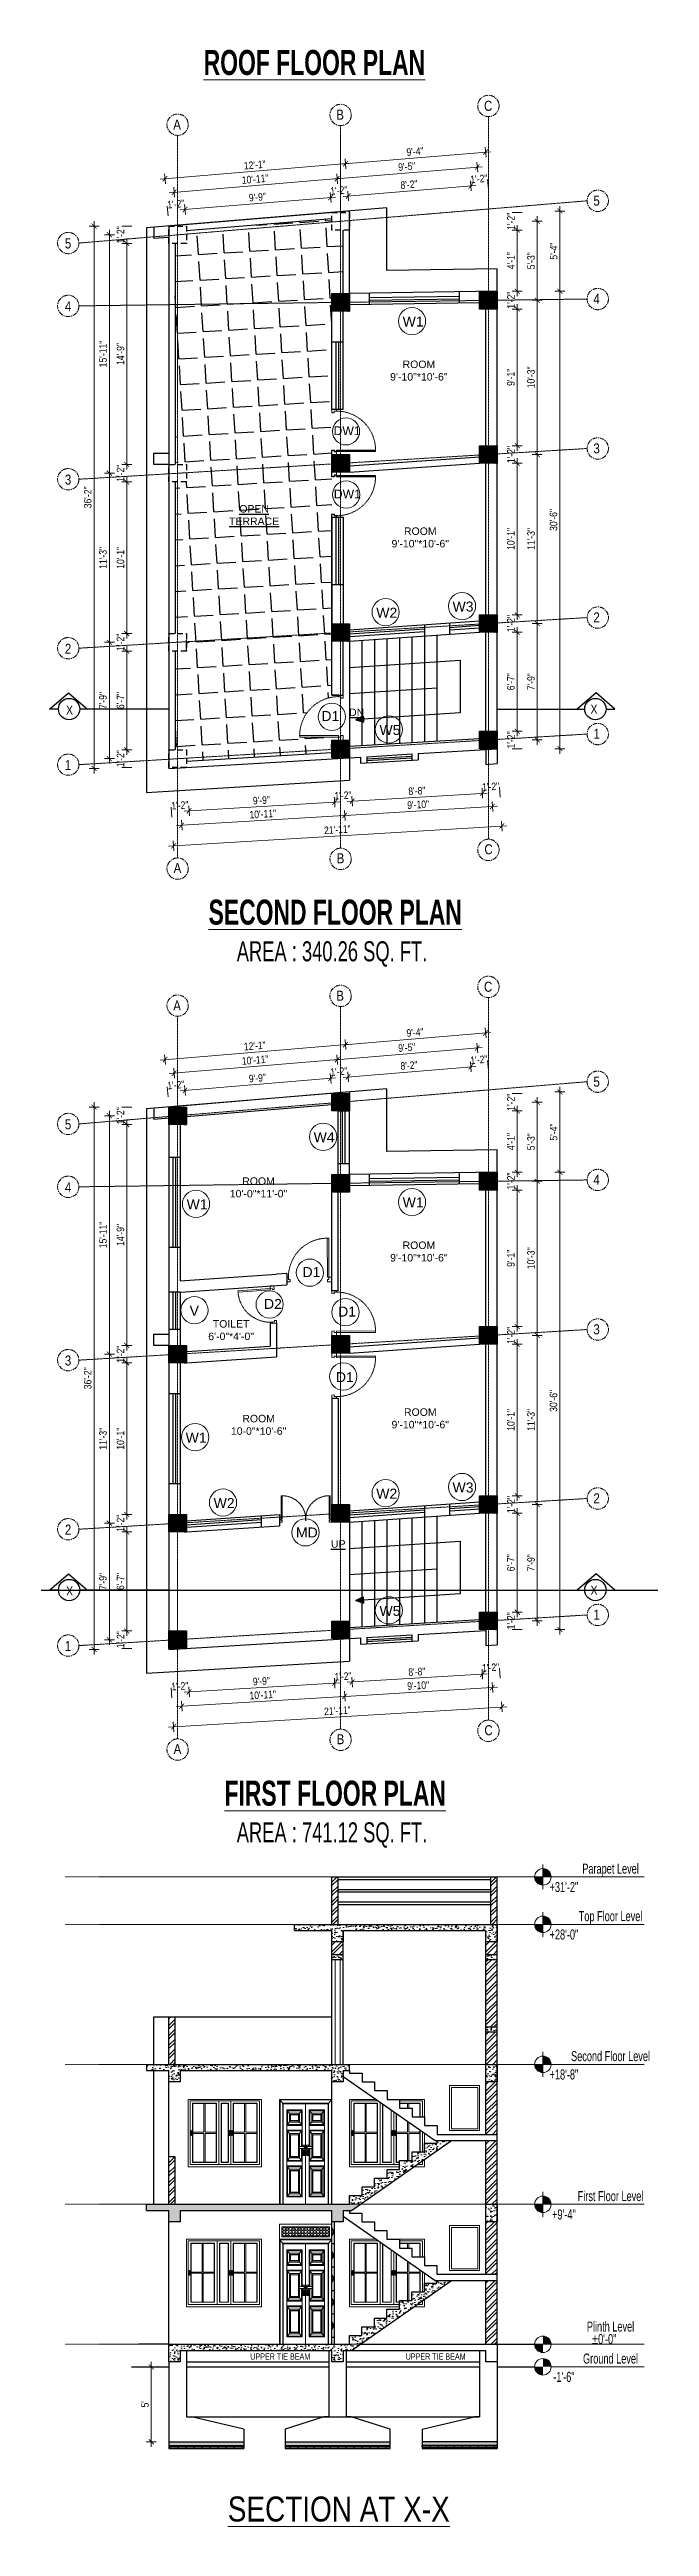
# Model space of a CAD drawing. Header units: inches. Extents: x -10117506 to -5032697, y -6529230 to -3253155.
# Drawn here: x -5058080 to -5057600, y -3256748 to -3254766 of the extents above; entities that cross this region are included whole.
import ezdxf

# ---------------------------------------------------------------- set-up
doc = ezdxf.new("R2010")
doc.units = ezdxf.units.IN
doc.header["$LTSCALE"] = 2
doc.header["$MEASUREMENT"] = 0
doc.header["$PDMODE"] = 34
for name, pattern in [('ACAD_ISO02W100', [15, 12, -3]), ('CENTER', [2, 1.25, -0.25, 0.25, -0.25]), ('HIDDEN', [0.375, 0.25, -0.125])]:
    doc.linetypes.add(name, pattern=pattern)
doc.layers.get('0').update_dxf_attribs({"linetype": 'CONTINUOUS'})
doc.layers.get('DEFPOINTS').update_dxf_attribs({"color": 141, "linetype": 'CONTINUOUS'})
doc.layers.add('A-Hatch', color=7, linetype='CONTINUOUS')
for name, color, linetype, lineweight in [('Annotate-Bold.w', 187, 'CONTINUOUS', 18), ('Annotate-Lite.w', 177, 'CONTINUOUS', 9), ('Annotations-Bold.w', 177, 'CONTINUOUS', 13), ('DIM 1-100', 4, 'CONTINUOUS', 13), ('Door-Window', 47, 'CONTINUOUS', 15), ('Door-Window.w', 4, 'CONTINUOUS', 15), ('F-FURNITURE', 30, 'CONTINUOUS', 13), ('HACTH', 253, 'CONTINUOUS', 5), ('HATCH', 60, 'ACAD_ISO02W100', 13), ('TEXT', 181, 'CONTINUOUS', 25), ('Text-100.w', 254, 'CONTINUOUS', 9), ('window', 4, 'CONTINUOUS', 13)]:
    doc.layers.add(name, color=color, linetype=linetype, lineweight=lineweight)
doc.styles.add('ARAIL', font='ARIALN.TTF')
doc.styles.add('Arial', font='arial.ttf', dxfattribs={"width": 0.8, "height": 12})
doc.styles.add('arial.', font='arial.ttf')
doc.styles.add('gaurav', font='arial.ttf')
doc.styles.get("Standard").update_dxf_attribs({"font": 'ARIALN.TTF'})
doc.dimstyles.new('1 by 96', dxfattribs={"dimtxt": 6, "dimasz": 4, "dimexe": 4, "dimexo": 4, "dimgap": 2, "dimtad": 1, "dimdec": 0, "dimzin": 0, "dimdsep": 46, "dimlunit": 4, "dimtxsty": 'Standard', "dimblk": 'ARCHTICK', "dimcen": 0, "dimdle": 4, "dimadec": 0, "dimazin": 0, "dimtfac": 1, "dimtdec": 0, "dimtix": 1, "dimtofl": 0, "dimtmove": 1, "dimatfit": 3, "dimldrblk": 'ARCHTICK', "dimfxl": 4, "dimfxlon": 1, "dimtolj": 1, "dimtzin": 0, "dimlwd": -1, "dimlwe": -1, "dimarcsym": 0})
pattern_1 = [(45, (18658.185, 2800.1), (-3.977475644, 3.977475644), []), (45, (18660.837, 2800.1), (-3.977475644, 3.977475644), [])]
pattern_2 = [(45, (18658.207, 2800.1), (-3.977475644, 3.977475644), []), (45, (18660.8586, 2800.1), (-3.977475644, 3.977475644), [])]
pattern_3 = [(50, (18658.207, 2800.1), (7.172601826, -0.62752135), [0.75, -8.25]), (355, (18658.207, 2800.1), (-1.387513336, 7.521921337), [0.6, -6.6]), (100.45144446, (18658.805, 2800.0476), (5.785088467, 6.89439991), [0.63740192, -7.01142112]), (46.1842, (18658.207, 2802.1), (10.672413307, -1.655192808), [1.125, -12.375]), (96.63563549, (18659.096, 2801.962), (9.346619457, 9.741186008), [0.95610342, -10.5171376]), (351.184164, (18658.207, 2802.1), (9.34661945, 9.741186003), [0.9, -9.90000001]), (21, (18659.207, 2801.6), (5.969070521, -4.0261889067), [0.75, -8.25]), (326, (18659.207, 2801.6), (2.433153319, 7.2515004505), [0.6, -6.6]), (71.45144474, (18659.7044, 2801.2644), (8.402223767, 3.225311528), [0.6374019, -7.01142112]), (37.5, (18658.207, 2800.1), (0.1215985532, 3.3289385383), [0, -6.52, 0, -6.7, 0, -6.625]), (7.5, (18658.207, 2800.1), (2.6306953744, 3.9441171188), [0, -3.82, 0, -6.37, 0, -2.525]), (327.5, (18655.977, 2800.1), (5.3382243617, -0.2255487173), [0, -2.5, 0, -7.8, 0, -10.35]), (317.5, (18654.977, 2800.1), (5.8318616934, 1.0010498233), [0, -3.25, 0, -5.18, 0, -7.35])]
pattern_4 = [(50, (0, 0), (7.172601826, -0.62752135), [0.75, -8.25]), (355, (0, 0), (-1.387513336, 7.521921337), [0.6, -6.6]), (100.45144446, (0.598, -0.052), (5.785088467, 6.89439991), [0.63740192, -7.01142112]), (46.1842, (0, 2), (10.672413307, -1.655192808), [1.125, -12.375]), (96.63563549, (0.889, 1.862), (9.346619457, 9.741186008), [0.95610342, -10.5171376]), (351.184164, (0, 2), (9.34661945, 9.741186003), [0.9, -9.90000001]), (21, (1, 1.5), (5.969070521, -4.0261889067), [0.75, -8.25]), (326, (1, 1.5), (2.433153319, 7.2515004505), [0.6, -6.6]), (71.45144474, (1.4974, 1.1645), (8.402223767, 3.225311528), [0.6374019, -7.01142112]), (37.5, (0, 0), (0.1215985532, 3.3289385383), [0, -6.52, 0, -6.7, 0, -6.625]), (7.5, (0, 0), (2.6306953744, 3.9441171188), [0, -3.82, 0, -6.37, 0, -2.525]), (327.5, (-2.23, 0), (5.3382243617, -0.2255487173), [0, -2.5, 0, -7.8, 0, -10.35]), (317.5, (-3.23, 0), (5.8318616934, 1.0010498233), [0, -3.25, 0, -5.18, 0, -7.35])]

msp = doc.modelspace()

# ---------------------------------------------------------------- texts
at = {"layer": 'Annotate-Bold.w', "ltscale": 0.005, "style": 'Arial'}
for s, insert, char_height, width, attachment_point in [('\\A1;{\\fArial Narrow|b0|i0|c0|p34;Parapet Level}', (-5057630.9, -3256217.4), 7.996, 82.628, 2), ('\\A1;\\pt55.97313;{\\fArial Narrow|b0|i0|c0|p34;+31\'-2"}', (-5057668.2, -3256240.2), 7.996, 73.875, 8), ('\\A1;{\\fArial Narrow|b0|i0|c0|p34;Top Floor Level}', (-5057630.9, -3256255.4), 7.996, 82.628, 2), ('\\A1;\\pt55.97313;{\\fArial Narrow|b0|i0|c0|p34;+28\'-0"}', (-5057668.2, -3256278.2), 7.996, 73.875, 8), ('\\A1;{\\fArial Narrow|b0|i0|c0|p34;Second Floor Level}', (-5057630.9, -3256367.4), 7.996, 82.628, 2), ('\\A1;\\pt55.97313;{\\fArial Narrow|b0|i0|c0|p34;+18\'-8"}', (-5057668.2, -3256390.2), 7.996, 73.875, 8), ('\\A1;{\\fArial Narrow|b0|i0|c0|p34;First Floor Level}', (-5057630.9, -3256479.4), 7.996, 82.628, 2), ('\\A1;\\pt55.97313;{\\fArial Narrow|b0|i0|c0|p34;+9\'-4"}', (-5057668.2, -3256502.2), 7.996, 73.875, 8), ('\\A1;{\\fArial Narrow|b0|i0|c0|p34;Plinth Level}', (-5057630.9, -3256583.8), 7.996, 82.628, 2), ('\\A1;\\pt55.97313;{\\fArial Narrow|b0|i0|c0|p34;±0\'-0"}', (-5057636, -3256601.9), 7.996, 73.875, 8), ('\\A1;{\\fArial Narrow|b0|i0|c0|p34;UPPER TIE BEAM}', (-5057895.1, -3256609.3), 5, 83.704, 2), ('\\A1;{\\fArial Narrow|b0|i0|c0|p34;UPPER TIE BEAM}', (-5057770.8, -3256609.3), 5, 83.704, 2), ('\\A1;\\pt55.97313;{\\fArial Narrow|b0|i0|c0|p34;-1\'-6"}', (-5057668.2, -3256632.2), 7.996, 73.875, 8), ('\\A1;{\\fArial Narrow|b0|i0|c0|p34;Ground Level}', (-5057630.9, -3256609.4), 7.996, 82.628, 2)]:
    msp.add_mtext(s, dxfattribs=dict(at, insert=insert, char_height=char_height, width=width, attachment_point=attachment_point))
at = {"layer": 'Annotate-Lite.w', "ltscale": 0.005, "style": 'gaurav'}
for s, insert, char_height, attachment_point in [('W1', (-5057797.2, -3254979.4), 8, 1), ('DW1', (-5057852.5, -3255067.3), 7, 1), ('DW1', (-5057852.3, -3255117.9), 7, 1), ('W2', (-5057818.3, -3255212.4), 8, 1), ('W3', (-5057757.3, -3255207.5), 8, 1), ('D1', (-5057847.9, -3255295.1), 8, 3), ('W5', (-5057815.7, -3255306.2), 8, 1), ('W4', (-5057868.4, -3255632.1), 8, 1), ('W1', (-5057970, -3255685.8), 8, 1), ('W1', (-5057797.2, -3255684.3), 8, 1), ('D1', (-5057877.3, -3255740), 8, 1), ('V', (-5057967.6, -3255771), 8, 1), ('D2', (-5057908.1, -3255765.5), 8, 1), ('D1', (-5057848.8, -3255771.6), 8, 1), ('D1', (-5057850.6, -3255832.1), 8, 7), ('W1', (-5057970.8, -3255872.5), 8, 1), ('W2', (-5057948.4, -3255924.9), 8, 1), ('W2', (-5057818.3, -3255917.3), 8, 1), ('W3', (-5057757.3, -3255912.4), 8, 1), ('MD', (-5057882.5, -3255948.4), 8, 1), ('W5', (-5057815.7, -3256011.1), 8, 1)]:
    msp.add_mtext_dynamic_manual_height_columns(s, width=8, gutter_width=100, heights=[0], dxfattribs=dict(at, insert=insert, char_height=char_height, attachment_point=attachment_point))
at = {"layer": 'Annotations-Bold.w', "linetype": 'CENTER', "ltscale": 1.5, "char_height": 8, "attachment_point": 1, "style": 'ARAIL'}
for s, insert in [('B', (-5057850.3, -3254813.9)), ('C', (-5057732.1, -3254806.8)), ('A', (-5057980.7, -3254821.8)), ('5', (-5057644.6, -3254882.7)), ('5', (-5058067.4, -3254916.9)), ('4', (-5058067.4, -3254967.2)), ('4', (-5057644.6, -3254961.2)), ('3', (-5057644.6, -3255080.9)), ('3', (-5058067.4, -3255105.9)), ('2', (-5057644.6, -3255216.1)), ('2', (-5058067.4, -3255241.2)), ('1', (-5057644.6, -3255309.3)), ('1', (-5058067.4, -3255334.3)), ('B', (-5057850, -3255408.9)), ('C', (-5057731.8, -3255401.7)), ('A', (-5057980.4, -3255416.7)), ('C', (-5057732.1, -3255511.7)), ('A', (-5057980.7, -3255526.7)), ('B', (-5057850.3, -3255518.9)), ('5', (-5057644.6, -3255587.6)), ('5', (-5058067.4, -3255621.8)), ('4', (-5058067.4, -3255672.2)), ('4', (-5057644.6, -3255666.1)), ('3', (-5057644.6, -3255785.8)), ('3', (-5058067.4, -3255810.8)), ('2', (-5057644.6, -3255921.1)), ('2', (-5058067.4, -3255946.1)), ('1', (-5057644.6, -3256014.2)), ('1', (-5058067.4, -3256039.3)), ('C', (-5057731.8, -3256106.6)), ('A', (-5057980.4, -3256121.7)), ('B', (-5057850, -3256113.8))]:
    msp.add_mtext_dynamic_manual_height_columns(s, width=6.539, gutter_width=100, heights=[0], dxfattribs=dict(at, insert=insert))
at = {"layer": 'TEXT', "lineweight": -2, "char_height": 6, "attachment_point": 5, "style": 'arial.'}
for s, insert in [('ROOM\\P9\'-10"*10\'-6"', (-5057784.2, -3255022.7)), ('ROOM\\P9\'-10"*10\'-6"', (-5057783.1, -3255156.2)), ('ROOM\\P10\'-0"*11\'-0"', (-5057912.5, -3255676.3)), ('ROOM\\P9\'-10"*10\'-6"', (-5057784.2, -3255727.6)), ('TOILET\\P6\'-0"*4\'-0"', (-5057934.4, -3255790.5)), ('ROOM\\P10-0"*10\'-6"', (-5057912.4, -3255866.3)), ('ROOM\\P9\'-10"*10\'-6"', (-5057783.1, -3255861.1))]:
    msp.add_mtext_dynamic_manual_height_columns(s, width=45.731, gutter_width=30, heights=[0], dxfattribs=dict(at, insert=insert))
at = {"layer": 'TEXT', "lineweight": -2, "char_height": 6, "width": 127.506, "attachment_point": 5, "style": 'arial.'}
for s, insert in [('{\\LOPEN \\PTERRACE}', (-5057916, -3255138.3)), ('{\\LDN}', (-5057834, -3255296.1)), ('{\\LUP}', (-5057848.7, -3255961.6))]:
    msp.add_mtext(s, dxfattribs=dict(at, insert=insert))
at = {"layer": 'TEXT', "char_height": 7.2, "style": 'ARAIL'}
for insert, attachment_point in [((-5058060.9, -3255290.7), 3), ((-5057646.9, -3255290), 1), ((-5058060.9, -3255995.6), 3), ((-5057646.9, -3255995), 1)]:
    msp.add_mtext_dynamic_manual_height_columns('X', width=125.465, gutter_width=90, heights=[0], dxfattribs=dict(at, insert=insert, attachment_point=attachment_point))
at = {"layer": 'Text-100.w', "char_height": 20, "attachment_point": 2, "style": 'Arial'}
for s, insert, width in [('\\A1;{\\fArial Narrow|b1|i0|c0|p34;\\LROOF FLOOR PLAN}', (-5057867.8, -3254766.1), 213.004), ('\\A1;{\\fArial Narrow|b1|i0|c0|p34;\\L SECOND FLOOR PLAN\\P\\fArial Narrow|b0|i0|c0|p34;\\H0.8x;\\lAREA : 340.26 SQ. FT.\\H1.02306x; }', (-5057853.7, -3255446), 253.22), ('\\A1;{\\fArial Narrow|b1|i0|c0|p34;\\L FIRST FLOOR PLAN\\P\\fArial Narrow|b0|i0|c0|p34;\\H0.8x;\\lAREA : 741.12 SQ. FT.\\H1.02306x; }', (-5057853.7, -3256151), 221.611)]:
    msp.add_mtext(s, dxfattribs=dict(at, insert=insert, width=width))
at = {"layer": 'Text-100.w', "insert": (-5057848.3, -3256723.8), "char_height": 20, "attachment_point": 2, "style": 'Arial'}
msp.add_mtext_dynamic_manual_height_columns('{\\LSECTION AT X-X}', width=940.971, gutter_width=100, heights=[0], dxfattribs=at)

# ---------------------------------------------------------------- blocks, each defined once
blk = doc.blocks.new('_ArchTick')
at = {"color": 0, "linetype": 'ByBlock', "const_width": 0.15}
blk.add_lwpolyline([(-0.5, -0.5), (0.5, 0.5)], dxfattribs=at)
blk = doc.blocks.new('*D2158')
at = {"layer": 'DEFPOINTS', "color": 0, "ltscale": 0.5, "transparency": 16777216}
for p in [(-5057984.2, -3256620), (-5057998.3, -3256680), (-5057984.2, -3256680)]:
    blk.add_point(p, dxfattribs=at)
at = {"layer": 'DIM 1-100', "color": 0, "ltscale": 0.5, "transparency": 16777216}
for p, q in [((-5057994.3, -3256620), (-5058002.3, -3256620)), ((-5057998.3, -3256616), (-5057998.3, -3256684)), ((-5057994.3, -3256680), (-5058002.3, -3256680))]:
    blk.add_line(p, q, dxfattribs=at)
at = {"layer": 'DIM 1-100', "color": 0, "ltscale": 0.5, "transparency": 16777216, "xscale": 4, "yscale": 4, "zscale": 4}
for p, rotation in [((-5057998.3, -3256620), 90), ((-5057998.3, -3256680), 270)]:
    blk.add_blockref('_ArchTick', p, dxfattribs=dict(at, rotation=rotation))
at = {"layer": 'DIM 1-100', "color": 0, "ltscale": 0.5, "transparency": 16777216, "insert": (-5058003.3, -3256650), "char_height": 6, "attachment_point": 5, "rotation": 90}
blk.add_mtext("\\A1;5'", dxfattribs=at)
blk = doc.blocks.new('FDFDRE')
at = {"ltscale": 3}
for p, q in [((165701.1, -58637.8), (165701.1, -58641.5)), ((165704.8, -58637.8), (165701.1, -58637.8)), ((165701.1, -58641.5), (165703.6, -58641.5)), ((165703.6, -58641.5), (165703.5, -58672.6)), ((165704.8, -58639.7), (165703.6, -58639.7)), ((165703.6, -58639.7), (165703.6, -58641.5)), ((165703.6, -58641.5), (165704.8, -58641.5)), ((165704.8, -58639.7), (165704.8, -58637.8)), ((165704.8, -58641.5), (165704.8, -58672.7)), ((165767, -58639.7), (165767, -58637.8)), ((165767, -58637.8), (165770.6, -58637.8)), ((165767, -58639.7), (165768.2, -58639.7)), ((165767, -58641.5), (165767, -58672.7)), ((165768.2, -58641.5), (165767, -58641.5)), ((165768.2, -58639.7), (165768.2, -58641.5)), ((165770.7, -58641.5), (165768.2, -58641.5)), ((165768.2, -58641.5), (165768.2, -58672.6)), ((165770.6, -58637.8), (165770.7, -58641.5)), ((165703.5, -58672.6), (165704.8, -58672.7)), ((165768.2, -58672.6), (165767, -58672.7))]:
    blk.add_line(p, q, dxfattribs=at)
at = {"layer": 'Door-Window.w', "color": 9, "linetype": 'HIDDEN', "lineweight": 18}
for centre, start, end in [((165704.8, -58641.5), 269.9618, 3.3835), ((165767, -58641.5), 176.6165, 270.0382)]:
    blk.add_arc(centre, 31.2, start, end, dxfattribs=at)
blk = doc.blocks.new('3-0')
at = {"ltscale": 3}
for p, q in [((11063, 10097.7), (11066, 10099.9)), ((11063, 10097.7), (11064.5, 10095.7)), ((11066, 10096.8), (11064.5, 10095.7)), ((11065.3, 10097.8), (11066.7, 10098.9)), ((11066, 10096.8), (11065.3, 10097.8)), ((11066, 10099.9), (11066.7, 10098.9)), ((11085.5, 10074.1), (11110.3, 10093)), ((11086.2, 10073.2), (11111, 10092)), ((11111, 10092), (11110.3, 10093)), ((11084, 10073), (11082.6, 10071.9)), ((11082.6, 10071.9), (11084.8, 10069)), ((11084, 10073), (11084.8, 10072)), ((11084.8, 10072), (11086.2, 10073.2)), ((11084.8, 10069), (11087.7, 10071.2)), ((11086.2, 10073.2), (11085.5, 10074.1)), ((11087.7, 10071.2), (11086.2, 10073.2))]:
    blk.add_line(p, q, dxfattribs=at)
at = {"layer": 'Door-Window.w', "color": 9, "linetype": 'HIDDEN', "lineweight": 18}
blk.add_arc((11085.5, 10074.1), 31.2, 37.1906, 127.1465, dxfattribs=at)
blk = doc.blocks.new('*D2071')
at = {"layer": 'DEFPOINTS', "color": 0, "ltscale": 0.5, "transparency": 16777216}
for p in [(-5057987.3, -3255574), (-5057984.2, -3255612), (-5057839.8, -3255599.9)]:
    blk.add_point(p, dxfattribs=at)
at = {"layer": 'DIM 1-100', "color": 0, "ltscale": 0.5, "transparency": 16777216}
for p, q in [((-5057838.9, -3255561.7), (-5057991.3, -3255574.4)), ((-5057987, -3255578), (-5057987.7, -3255570.1)), ((-5057842.6, -3255566), (-5057843.2, -3255558))]:
    blk.add_line(p, q, dxfattribs=at)
at = {"layer": 'DIM 1-100', "color": 0, "ltscale": 0.5, "transparency": 16777216, "xscale": 4, "yscale": 4, "zscale": 4}
for p, rotation in [((-5057987.3, -3255574), 184.7515269853748), ((-5057842.9, -3255562), 4.751526985374808)]:
    blk.add_blockref('_ArchTick', p, dxfattribs=dict(at, rotation=rotation))
at = {"layer": 'DIM 1-100', "color": 0, "ltscale": 0.5, "transparency": 16777216, "insert": (-5057915.5, -3255563), "char_height": 6, "attachment_point": 5, "rotation": 4.7515}
blk.add_mtext('\\A1;12\'-1"', dxfattribs=at)
blk = doc.blocks.new('*D2072')
at = {"layer": 'DEFPOINTS', "color": 0, "ltscale": 0.5, "transparency": 16777216}
for p in [(-5057840.8, -3255587.9), (-5057853.8, -3255601.1), (-5057839.8, -3255599.9)]:
    blk.add_point(p, dxfattribs=at)
at = {"layer": 'DIM 1-100', "color": 0, "ltscale": 0.5, "transparency": 16777216}
for p, q in [((-5057854.4, -3255593), (-5057855.1, -3255585)), ((-5057840.4, -3255591.9), (-5057841.1, -3255583.9))]:
    blk.add_line(p, q, dxfattribs=at)
at = {"layer": 'DIM 1-100', "color": 0, "ltscale": 0.5, "transparency": 16777216, "insert": (-5057848.2, -3255583.5), "char_height": 6, "attachment_point": 5, "rotation": 4.7515}
blk.add_mtext('\\A1;1\'-2"', dxfattribs=at)
blk = doc.blocks.new('*D2073')
at = {"layer": 'DEFPOINTS', "color": 0, "ltscale": 0.5, "transparency": 16777216}
for p in [(-5057971.3, -3255598.7), (-5057970.2, -3255612), (-5057853.8, -3255601.1)]:
    blk.add_point(p, dxfattribs=at)
at = {"layer": 'DIM 1-100', "color": 0, "ltscale": 0.5, "transparency": 16777216}
for p, q in [((-5057850.8, -3255588.7), (-5057975.3, -3255599)), ((-5057854.4, -3255593), (-5057855.1, -3255585)), ((-5057970.9, -3255602.7), (-5057971.6, -3255594.7))]:
    blk.add_line(p, q, dxfattribs=at)
at = {"layer": 'DIM 1-100', "color": 0, "ltscale": 0.5, "transparency": 16777216, "xscale": 4, "yscale": 4, "zscale": 4}
for p, rotation in [((-5057854.8, -3255589), 4.751526985452346), ((-5057971.3, -3255598.7), 184.7515269854523)]:
    blk.add_blockref('_ArchTick', p, dxfattribs=dict(at, rotation=rotation))
at = {"layer": 'DIM 1-100', "color": 0, "ltscale": 0.5, "transparency": 16777216, "insert": (-5057913.4, -3255588.8), "char_height": 6, "attachment_point": 5, "rotation": 4.7515}
blk.add_mtext('\\A1;9\'-9"', dxfattribs=at)
blk = doc.blocks.new('*D2074')
at = {"layer": 'DEFPOINTS', "color": 0, "ltscale": 0.5, "transparency": 16777216}
for p in [(-5057985.2, -3255599.9), (-5057984.2, -3255612), (-5057970.2, -3255612)]:
    blk.add_point(p, dxfattribs=at)
at = {"layer": 'DIM 1-100', "color": 0, "ltscale": 0.5, "transparency": 16777216}
for p, q in [((-5057984.9, -3255603.9), (-5057985.5, -3255595.9)), ((-5057970.9, -3255602.7), (-5057971.6, -3255594.7))]:
    blk.add_line(p, q, dxfattribs=at)
at = {"layer": 'DIM 1-100', "color": 0, "ltscale": 0.5, "transparency": 16777216, "insert": (-5057978.6, -3255594.3), "char_height": 6, "attachment_point": 5, "rotation": 4.7515}
blk.add_mtext('\\A1;1\'-2"', dxfattribs=at)
blk = doc.blocks.new('*D2075')
at = {"layer": 'DEFPOINTS', "color": 0, "ltscale": 0.5, "transparency": 16777216}
for p in [(-5057849.6, -3255574.1), (-5057846.8, -3255608.1), (-5057977.2, -3255619)]:
    blk.add_point(p, dxfattribs=at)
at = {"layer": 'DIM 1-100', "color": 0, "ltscale": 0.5, "transparency": 16777216}
for p, q in [((-5057984, -3255585.2), (-5057845.6, -3255573.7)), ((-5057849.3, -3255578), (-5057849.9, -3255570.1)), ((-5057979.7, -3255588.9), (-5057980.3, -3255580.9))]:
    blk.add_line(p, q, dxfattribs=at)
at = {"layer": 'DIM 1-100', "color": 0, "ltscale": 0.5, "transparency": 16777216, "xscale": 4, "yscale": 4, "zscale": 4}
for p, rotation in [((-5057849.6, -3255574.1), 4.751526985461142), ((-5057980, -3255584.9), 184.7515269854611)]:
    blk.add_blockref('_ArchTick', p, dxfattribs=dict(at, rotation=rotation))
at = {"layer": 'DIM 1-100', "color": 0, "ltscale": 0.5, "transparency": 16777216, "insert": (-5057915.2, -3255574.4), "char_height": 6, "attachment_point": 5, "rotation": 4.7515}
blk.add_mtext('\\A1;10\'-11"', dxfattribs=at)
blk = doc.blocks.new('*D2076')
at = {"layer": 'DEFPOINTS', "color": 0, "ltscale": 0.5, "transparency": 16777216}
for p in [(-5057984.2, -3255612), (-5058017.9, -3255626), (-5057984.2, -3255626)]:
    blk.add_point(p, dxfattribs=at)
at = {"layer": 'DIM 1-100', "color": 0, "ltscale": 0.5, "transparency": 16777216}
for p, q in [((-5058013.9, -3255612), (-5058021.9, -3255612)), ((-5058013.9, -3255626), (-5058021.9, -3255626))]:
    blk.add_line(p, q, dxfattribs=at)
at = {"layer": 'DIM 1-100', "color": 0, "ltscale": 0.5, "transparency": 16777216, "insert": (-5058022.9, -3255619), "char_height": 6, "attachment_point": 5, "rotation": 90}
blk.add_mtext('\\A1;1\'-2"', dxfattribs=at)
blk = doc.blocks.new('*D2077')
at = {"layer": 'DEFPOINTS', "color": 0, "ltscale": 0.5, "transparency": 16777216}
for p in [(-5057984.2, -3255626), (-5058017.9, -3255802.7), (-5057984.2, -3255802.7)]:
    blk.add_point(p, dxfattribs=at)
at = {"layer": 'DIM 1-100', "color": 0, "ltscale": 0.5, "transparency": 16777216}
for p, q in [((-5058013.9, -3255626), (-5058021.9, -3255626)), ((-5058017.9, -3255622), (-5058017.9, -3255806.7)), ((-5058013.9, -3255802.7), (-5058021.9, -3255802.7))]:
    blk.add_line(p, q, dxfattribs=at)
at = {"layer": 'DIM 1-100', "color": 0, "ltscale": 0.5, "transparency": 16777216, "xscale": 4, "yscale": 4, "zscale": 4}
for p, rotation in [((-5058017.9, -3255626), 90), ((-5058017.9, -3255802.7), 270)]:
    blk.add_blockref('_ArchTick', p, dxfattribs=dict(at, rotation=rotation))
at = {"layer": 'DIM 1-100', "color": 0, "ltscale": 0.5, "transparency": 16777216, "insert": (-5058022.9, -3255714.3), "char_height": 6, "attachment_point": 5, "rotation": 90}
blk.add_mtext('\\A1;14\'-9"', dxfattribs=at)
blk = doc.blocks.new('*D2078')
at = {"layer": 'DEFPOINTS', "color": 0, "ltscale": 0.5, "transparency": 16777216}
for p in [(-5057984.2, -3255802.7), (-5058017.9, -3255816.7), (-5057984.2, -3255816.7)]:
    blk.add_point(p, dxfattribs=at)
at = {"layer": 'DIM 1-100', "color": 0, "ltscale": 0.5, "transparency": 16777216}
for p, q in [((-5058013.9, -3255802.7), (-5058021.9, -3255802.7)), ((-5058013.9, -3255816.7), (-5058021.9, -3255816.7))]:
    blk.add_line(p, q, dxfattribs=at)
at = {"layer": 'DIM 1-100', "color": 0, "ltscale": 0.5, "transparency": 16777216, "insert": (-5058022.9, -3255809.7), "char_height": 6, "attachment_point": 5, "rotation": 90}
blk.add_mtext('\\A1;1\'-2"', dxfattribs=at)
blk = doc.blocks.new('*D2079')
at = {"layer": 'DEFPOINTS', "color": 0, "ltscale": 0.5, "transparency": 16777216}
for p in [(-5057984.2, -3255816.7), (-5058017.9, -3255938), (-5057984.2, -3255938)]:
    blk.add_point(p, dxfattribs=at)
at = {"layer": 'DIM 1-100', "color": 0, "ltscale": 0.5, "transparency": 16777216}
for p, q in [((-5058013.9, -3255816.7), (-5058021.9, -3255816.7)), ((-5058017.9, -3255812.7), (-5058017.9, -3255942)), ((-5058013.9, -3255938), (-5058021.9, -3255938))]:
    blk.add_line(p, q, dxfattribs=at)
at = {"layer": 'DIM 1-100', "color": 0, "ltscale": 0.5, "transparency": 16777216, "xscale": 4, "yscale": 4, "zscale": 4}
for p, rotation in [((-5058017.9, -3255816.7), 90), ((-5058017.9, -3255938), 270)]:
    blk.add_blockref('_ArchTick', p, dxfattribs=dict(at, rotation=rotation))
at = {"layer": 'DIM 1-100', "color": 0, "ltscale": 0.5, "transparency": 16777216, "insert": (-5058022.9, -3255877.4), "char_height": 6, "attachment_point": 5, "rotation": 90}
blk.add_mtext('\\A1;10\'-1"', dxfattribs=at)
blk = doc.blocks.new('*D2080')
at = {"layer": 'DEFPOINTS', "color": 0, "ltscale": 0.5, "transparency": 16777216}
for p in [(-5057984.2, -3255938), (-5058017.9, -3255952), (-5057984.2, -3255952)]:
    blk.add_point(p, dxfattribs=at)
at = {"layer": 'DIM 1-100', "color": 0, "ltscale": 0.5, "transparency": 16777216}
for p, q in [((-5058013.9, -3255938), (-5058021.9, -3255938)), ((-5058013.9, -3255952), (-5058021.9, -3255952))]:
    blk.add_line(p, q, dxfattribs=at)
at = {"layer": 'DIM 1-100', "color": 0, "ltscale": 0.5, "transparency": 16777216, "insert": (-5058022.9, -3255945), "char_height": 6, "attachment_point": 5, "rotation": 90}
blk.add_mtext('\\A1;1\'-2"', dxfattribs=at)
blk = doc.blocks.new('*D2081')
at = {"layer": 'DEFPOINTS', "color": 0, "ltscale": 0.5, "transparency": 16777216}
for p in [(-5057984.2, -3255952), (-5058017.9, -3256031.2), (-5057984.2, -3256031.2)]:
    blk.add_point(p, dxfattribs=at)
at = {"layer": 'DIM 1-100', "color": 0, "ltscale": 0.5, "transparency": 16777216}
for p, q in [((-5058017.9, -3255948), (-5058017.9, -3256035.2)), ((-5058013.9, -3255952), (-5058021.9, -3255952)), ((-5058013.9, -3256031.2), (-5058021.9, -3256031.2))]:
    blk.add_line(p, q, dxfattribs=at)
at = {"layer": 'DIM 1-100', "color": 0, "ltscale": 0.5, "transparency": 16777216, "xscale": 4, "yscale": 4, "zscale": 4}
for p, rotation in [((-5058017.9, -3255952), 90), ((-5058017.9, -3256031.2), 270)]:
    blk.add_blockref('_ArchTick', p, dxfattribs=dict(at, rotation=rotation))
at = {"layer": 'DIM 1-100', "color": 0, "ltscale": 0.5, "transparency": 16777216, "insert": (-5058022.9, -3255991.6), "char_height": 6, "attachment_point": 5, "rotation": 90}
blk.add_mtext('\\A1;6\'-7"', dxfattribs=at)
blk = doc.blocks.new('*D2082')
at = {"layer": 'DEFPOINTS', "color": 0, "ltscale": 0.5, "transparency": 16777216}
for p in [(-5058017.9, -3256045.2), (-5057984.2, -3256031.2), (-5057984.2, -3256045.2)]:
    blk.add_point(p, dxfattribs=at)
at = {"layer": 'DIM 1-100', "color": 0, "ltscale": 0.5, "transparency": 16777216}
for p, q in [((-5058013.9, -3256031.2), (-5058021.9, -3256031.2)), ((-5058013.9, -3256045.2), (-5058021.9, -3256045.2))]:
    blk.add_line(p, q, dxfattribs=at)
at = {"layer": 'DIM 1-100', "color": 0, "ltscale": 0.5, "transparency": 16777216, "insert": (-5058022.9, -3256038.2), "char_height": 6, "attachment_point": 5, "rotation": 90}
blk.add_mtext('\\A1;1\'-2"', dxfattribs=at)
blk = doc.blocks.new('*D2083')
at = {"layer": 'DEFPOINTS', "color": 0, "ltscale": 0.5, "transparency": 16777216}
for p in [(-5058031.8, -3255945), (-5057977.2, -3255945), (-5057977.2, -3256038.2)]:
    blk.add_point(p, dxfattribs=at)
at = {"layer": 'DIM 1-100', "color": 0, "ltscale": 0.5, "transparency": 16777216}
for p, q in [((-5058027.8, -3255945), (-5058035.8, -3255945)), ((-5058031.8, -3256042.2), (-5058031.8, -3255941)), ((-5058027.8, -3256038.2), (-5058035.8, -3256038.2))]:
    blk.add_line(p, q, dxfattribs=at)
at = {"layer": 'DIM 1-100', "color": 0, "ltscale": 0.5, "transparency": 16777216, "xscale": 4, "yscale": 4, "zscale": 4}
for p, rotation in [((-5058031.8, -3255945), 90), ((-5058031.8, -3256038.2), 270)]:
    blk.add_blockref('_ArchTick', p, dxfattribs=dict(at, rotation=rotation))
at = {"layer": 'DIM 1-100', "color": 0, "ltscale": 0.5, "transparency": 16777216, "insert": (-5058036.9, -3255991.6), "char_height": 6, "attachment_point": 5, "rotation": 90}
blk.add_mtext('\\A1;7\'-9"', dxfattribs=at)
blk = doc.blocks.new('*D2084')
at = {"layer": 'DEFPOINTS', "color": 0, "ltscale": 0.5, "transparency": 16777216}
for p in [(-5058031.8, -3255809.7), (-5057977.2, -3255809.7), (-5057977.2, -3255945)]:
    blk.add_point(p, dxfattribs=at)
at = {"layer": 'DIM 1-100', "color": 0, "ltscale": 0.5, "transparency": 16777216}
for p, q in [((-5058027.8, -3255809.7), (-5058035.8, -3255809.7)), ((-5058031.8, -3255949), (-5058031.8, -3255805.7)), ((-5058027.8, -3255945), (-5058035.8, -3255945))]:
    blk.add_line(p, q, dxfattribs=at)
at = {"layer": 'DIM 1-100', "color": 0, "ltscale": 0.5, "transparency": 16777216, "xscale": 4, "yscale": 4, "zscale": 4}
for p, rotation in [((-5058031.8, -3255809.7), 90), ((-5058031.8, -3255945), 270)]:
    blk.add_blockref('_ArchTick', p, dxfattribs=dict(at, rotation=rotation))
at = {"layer": 'DIM 1-100', "color": 0, "ltscale": 0.5, "transparency": 16777216, "insert": (-5058036.9, -3255877.4), "char_height": 6, "attachment_point": 5, "rotation": 90}
blk.add_mtext('\\A1;11\'-3"', dxfattribs=at)
blk = doc.blocks.new('*D2085')
at = {"layer": 'DEFPOINTS', "color": 0, "ltscale": 0.5, "transparency": 16777216}
for p in [(-5058031.8, -3255619), (-5057977.2, -3255619), (-5057977.2, -3255809.7)]:
    blk.add_point(p, dxfattribs=at)
at = {"layer": 'DIM 1-100', "color": 0, "ltscale": 0.5, "transparency": 16777216}
for p, q in [((-5058027.8, -3255619), (-5058035.8, -3255619)), ((-5058031.8, -3255813.7), (-5058031.8, -3255615)), ((-5058027.8, -3255809.7), (-5058035.8, -3255809.7))]:
    blk.add_line(p, q, dxfattribs=at)
at = {"layer": 'DIM 1-100', "color": 0, "ltscale": 0.5, "transparency": 16777216, "xscale": 4, "yscale": 4, "zscale": 4}
for p, rotation in [((-5058031.8, -3255619), 90), ((-5058031.8, -3255809.7), 270)]:
    blk.add_blockref('_ArchTick', p, dxfattribs=dict(at, rotation=rotation))
at = {"layer": 'DIM 1-100', "color": 0, "ltscale": 0.5, "transparency": 16777216, "insert": (-5058036.9, -3255714.3), "char_height": 6, "attachment_point": 5, "rotation": 90}
blk.add_mtext('\\A1;15\'-11"', dxfattribs=at)
blk = doc.blocks.new('*D2086')
at = {"layer": 'DEFPOINTS', "color": 0, "ltscale": 0.5, "transparency": 16777216}
for p in [(-5057984.2, -3255612), (-5058044, -3256046), (-5057984.2, -3256046)]:
    blk.add_point(p, dxfattribs=at)
at = {"layer": 'DIM 1-100', "color": 0, "ltscale": 0.5, "transparency": 16777216}
for p, q in [((-5058040, -3255612), (-5058048, -3255612)), ((-5058044, -3255608), (-5058044, -3256050)), ((-5058040, -3256046), (-5058048, -3256046))]:
    blk.add_line(p, q, dxfattribs=at)
at = {"layer": 'DIM 1-100', "color": 0, "ltscale": 0.5, "transparency": 16777216, "xscale": 4, "yscale": 4, "zscale": 4}
for p, rotation in [((-5058044, -3255612), 90), ((-5058044, -3256046), 270)]:
    blk.add_blockref('_ArchTick', p, dxfattribs=dict(at, rotation=rotation))
at = {"layer": 'DIM 1-100', "color": 0, "ltscale": 0.5, "transparency": 16777216, "insert": (-5058049.1, -3255829), "char_height": 6, "attachment_point": 5, "rotation": 90}
blk.add_mtext('\\A1;36\'-2"', dxfattribs=at)
blk = doc.blocks.new('*D2087')
at = {"layer": 'DEFPOINTS', "color": 0, "ltscale": 0.5, "transparency": 16777216}
for p in [(-5057984.2, -3256046), (-5057970.2, -3256045.2), (-5057968.1, -3256080)]:
    blk.add_point(p, dxfattribs=at)
at = {"layer": 'DIM 1-100', "color": 0, "ltscale": 0.5, "transparency": 16777216}
for p, q in [((-5057982.3, -3256076.8), (-5057981.8, -3256084.8)), ((-5057968.3, -3256076), (-5057967.8, -3256083.9))]:
    blk.add_line(p, q, dxfattribs=at)
at = {"layer": 'DIM 1-100', "color": 0, "ltscale": 0.5, "transparency": 16777216, "insert": (-5057975.4, -3256075.4), "char_height": 6, "attachment_point": 5, "rotation": 3.4431}
blk.add_mtext('\\A1;1\'-2"', dxfattribs=at)
blk = doc.blocks.new('*D2088')
at = {"layer": 'DEFPOINTS', "color": 0, "ltscale": 0.5, "transparency": 16777216}
for p in [(-5057970.2, -3256045.2), (-5057853.8, -3256037.3), (-5057851.6, -3256072.9)]:
    blk.add_point(p, dxfattribs=at)
at = {"layer": 'DIM 1-100', "color": 0, "ltscale": 0.5, "transparency": 16777216}
for p, q in [((-5057851.8, -3256069), (-5057851.4, -3256076.9)), ((-5057972.1, -3256080.2), (-5057847.6, -3256072.7)), ((-5057968.3, -3256076), (-5057967.8, -3256083.9))]:
    blk.add_line(p, q, dxfattribs=at)
at = {"layer": 'DIM 1-100', "color": 0, "ltscale": 0.5, "transparency": 16777216, "xscale": 4, "yscale": 4, "zscale": 4}
for p, rotation in [((-5057968.1, -3256080), 183.4431489016995), ((-5057851.6, -3256072.9), 3.443148901699536)]:
    blk.add_blockref('_ArchTick', p, dxfattribs=dict(at, rotation=rotation))
at = {"layer": 'DIM 1-100', "color": 0, "ltscale": 0.5, "transparency": 16777216, "insert": (-5057910.2, -3256071.4), "char_height": 6, "attachment_point": 5, "rotation": 3.4431}
blk.add_mtext('\\A1;9\'-9"', dxfattribs=at)
blk = doc.blocks.new('*D2089')
at = {"layer": 'DEFPOINTS', "color": 0, "ltscale": 0.5, "transparency": 16777216}
for p in [(-5057853.8, -3256037.3), (-5057839.7, -3256037.3), (-5057837.6, -3256072.1)]:
    blk.add_point(p, dxfattribs=at)
at = {"layer": 'DIM 1-100', "color": 0, "ltscale": 0.5, "transparency": 16777216}
for p, q in [((-5057851.8, -3256069), (-5057851.4, -3256076.9)), ((-5057837.8, -3256068.1), (-5057837.4, -3256076.1))]:
    blk.add_line(p, q, dxfattribs=at)
at = {"layer": 'DIM 1-100', "color": 0, "ltscale": 0.5, "transparency": 16777216, "insert": (-5057844.9, -3256067.5), "char_height": 6, "attachment_point": 5, "rotation": 3.4431}
blk.add_mtext('\\A1;1\'-2"', dxfattribs=at)
blk = doc.blocks.new('*D2090')
at = {"layer": 'DEFPOINTS', "color": 0, "ltscale": 0.5, "transparency": 16777216}
for p in [(-5057735.6, -3256030.1), (-5057839.7, -3256037.3), (-5057733.4, -3256065.8)]:
    blk.add_point(p, dxfattribs=at)
at = {"layer": 'DIM 1-100', "color": 0, "ltscale": 0.5, "transparency": 16777216}
for p, q in [((-5057841.6, -3256072.3), (-5057729.5, -3256065.6)), ((-5057837.8, -3256068.1), (-5057837.4, -3256076.1)), ((-5057733.7, -3256061.8), (-5057733.2, -3256069.8))]:
    blk.add_line(p, q, dxfattribs=at)
at = {"layer": 'DIM 1-100', "color": 0, "ltscale": 0.5, "transparency": 16777216, "xscale": 4, "yscale": 4, "zscale": 4}
for p, rotation in [((-5057837.6, -3256072.1), 183.4431489016995), ((-5057733.4, -3256065.8), 3.443148901699536)]:
    blk.add_blockref('_ArchTick', p, dxfattribs=dict(at, rotation=rotation))
at = {"layer": 'DIM 1-100', "color": 0, "ltscale": 0.5, "transparency": 16777216, "insert": (-5057785.8, -3256063.9), "char_height": 6, "attachment_point": 5, "rotation": 3.4431}
blk.add_mtext('\\A1;8\'-8"', dxfattribs=at)
blk = doc.blocks.new('*D2091')
at = {"layer": 'DEFPOINTS', "color": 0, "ltscale": 0.5, "transparency": 16777216}
for p in [(-5057735.6, -3256030.1), (-5057721.6, -3256030.1), (-5057719.5, -3256065)]:
    blk.add_point(p, dxfattribs=at)
at = {"layer": 'DIM 1-100', "color": 0, "ltscale": 0.5, "transparency": 16777216}
for p, q in [((-5057733.7, -3256061.8), (-5057733.2, -3256069.8)), ((-5057719.7, -3256061), (-5057719.3, -3256069))]:
    blk.add_line(p, q, dxfattribs=at)
at = {"layer": 'DIM 1-100', "color": 0, "ltscale": 0.5, "transparency": 16777216, "insert": (-5057726.8, -3256060.4), "char_height": 6, "attachment_point": 5, "rotation": 3.4431}
blk.add_mtext('\\A1;1\'-2"', dxfattribs=at)
blk = doc.blocks.new('*D2092')
at = {"layer": 'DEFPOINTS', "color": 0, "ltscale": 0.5, "transparency": 16777216}
for p in [(-5057846.8, -3256030.3), (-5057977.2, -3256038.2), (-5057843.6, -3256083.5)]:
    blk.add_point(p, dxfattribs=at)
at = {"layer": 'DIM 1-100', "color": 0, "ltscale": 0.5, "transparency": 16777216}
for p, q in [((-5057978, -3256091.6), (-5057839.6, -3256083.3)), ((-5057974.2, -3256087.4), (-5057973.7, -3256095.4)), ((-5057843.8, -3256079.5), (-5057843.3, -3256087.5))]:
    blk.add_line(p, q, dxfattribs=at)
at = {"layer": 'DIM 1-100', "color": 0, "ltscale": 0.5, "transparency": 16777216, "xscale": 4, "yscale": 4, "zscale": 4}
for p, rotation in [((-5057974, -3256091.4), 183.4431489004187), ((-5057843.6, -3256083.5), 3.443148900418714)]:
    blk.add_blockref('_ArchTick', p, dxfattribs=dict(at, rotation=rotation))
at = {"layer": 'DIM 1-100', "color": 0, "ltscale": 0.5, "transparency": 16777216, "insert": (-5057909.1, -3256082.4), "char_height": 6, "attachment_point": 5, "rotation": 3.4431}
blk.add_mtext('\\A1;10\'-11"', dxfattribs=at)
blk = doc.blocks.new('*D2093')
at = {"layer": 'DEFPOINTS', "color": 0, "ltscale": 0.5, "transparency": 16777216}
for p in [(-5057846.8, -3256030.3), (-5057728.6, -3256023.1), (-5057725.4, -3256076.4)]:
    blk.add_point(p, dxfattribs=at)
at = {"layer": 'DIM 1-100', "color": 0, "ltscale": 0.5, "transparency": 16777216}
for p, q in [((-5057847.5, -3256083.8), (-5057721.4, -3256076.2)), ((-5057843.8, -3256079.5), (-5057843.3, -3256087.5)), ((-5057725.6, -3256072.4), (-5057725.1, -3256080.4))]:
    blk.add_line(p, q, dxfattribs=at)
at = {"layer": 'DIM 1-100', "color": 0, "ltscale": 0.5, "transparency": 16777216, "xscale": 4, "yscale": 4, "zscale": 4}
for p, rotation in [((-5057843.6, -3256083.5), 183.4431489004205), ((-5057725.4, -3256076.4), 3.443148900420444)]:
    blk.add_blockref('_ArchTick', p, dxfattribs=dict(at, rotation=rotation))
at = {"layer": 'DIM 1-100', "color": 0, "ltscale": 0.5, "transparency": 16777216, "insert": (-5057784.8, -3256074.9), "char_height": 6, "attachment_point": 5, "rotation": 3.4431}
blk.add_mtext('\\A1;9\'-10"', dxfattribs=at)
blk = doc.blocks.new('*D2094')
at = {"layer": 'DEFPOINTS', "color": 0, "ltscale": 0.5, "transparency": 16777216}
for p in [(-5057721.6, -3256030.1), (-5057984.2, -3256046), (-5057717.9, -3256092)]:
    blk.add_point(p, dxfattribs=at)
at = {"layer": 'DIM 1-100', "color": 0, "ltscale": 0.5, "transparency": 16777216}
for p, q in [((-5057718.1, -3256088), (-5057717.6, -3256096)), ((-5057984.4, -3256108.1), (-5057713.9, -3256091.8)), ((-5057980.7, -3256103.9), (-5057980.2, -3256111.9))]:
    blk.add_line(p, q, dxfattribs=at)
at = {"layer": 'DIM 1-100', "color": 0, "ltscale": 0.5, "transparency": 16777216, "xscale": 4, "yscale": 4, "zscale": 4}
for p, rotation in [((-5057717.9, -3256092), 3.457134467224378), ((-5057980.4, -3256107.9), 183.4571344672244)]:
    blk.add_blockref('_ArchTick', p, dxfattribs=dict(at, rotation=rotation))
at = {"layer": 'DIM 1-100', "color": 0, "ltscale": 0.5, "transparency": 16777216, "insert": (-5057849.4, -3256095), "char_height": 6, "attachment_point": 5, "rotation": 3.4571}
blk.add_mtext('\\A1;21\'-11"', dxfattribs=at)
blk = doc.blocks.new('*D2095')
at = {"layer": 'DEFPOINTS', "color": 0, "ltscale": 0.5, "transparency": 16777216}
for p in [(-5057721.6, -3256016.1), (-5057721.6, -3256030.1), (-5057705.5, -3256016.1)]:
    blk.add_point(p, dxfattribs=at)
at = {"layer": 'DIM 1-100', "color": 0, "ltscale": 0.5, "transparency": 16777216}
for p, q in [((-5057709.5, -3256016.1), (-5057701.5, -3256016.1)), ((-5057709.5, -3256030.1), (-5057701.5, -3256030.1))]:
    blk.add_line(p, q, dxfattribs=at)
at = {"layer": 'DIM 1-100', "color": 0, "ltscale": 0.5, "transparency": 16777216, "insert": (-5057710.6, -3256023.1), "char_height": 6, "attachment_point": 5, "rotation": 90}
blk.add_mtext('\\A1;1\'-2"', dxfattribs=at)
blk = doc.blocks.new('*D2096')
at = {"layer": 'DEFPOINTS', "color": 0, "ltscale": 0.5, "transparency": 16777216}
for p in [(-5057721.6, -3255937), (-5057705.5, -3255937), (-5057721.6, -3256016.1)]:
    blk.add_point(p, dxfattribs=at)
at = {"layer": 'DIM 1-100', "color": 0, "ltscale": 0.5, "transparency": 16777216}
for p, q in [((-5057709.5, -3255937), (-5057701.5, -3255937)), ((-5057705.5, -3256020.1), (-5057705.5, -3255933)), ((-5057709.5, -3256016.1), (-5057701.5, -3256016.1))]:
    blk.add_line(p, q, dxfattribs=at)
at = {"layer": 'DIM 1-100', "color": 0, "ltscale": 0.5, "transparency": 16777216, "xscale": 4, "yscale": 4, "zscale": 4}
for p, rotation in [((-5057705.5, -3255937), 90), ((-5057705.5, -3256016.1), 270)]:
    blk.add_blockref('_ArchTick', p, dxfattribs=dict(at, rotation=rotation))
at = {"layer": 'DIM 1-100', "color": 0, "ltscale": 0.5, "transparency": 16777216, "insert": (-5057710.6, -3255976.6), "char_height": 6, "attachment_point": 5, "rotation": 90}
blk.add_mtext('\\A1;6\'-7"', dxfattribs=at)
blk = doc.blocks.new('*D2097')
at = {"layer": 'DEFPOINTS', "color": 0, "ltscale": 0.5, "transparency": 16777216}
for p in [(-5057721.6, -3255923), (-5057705.5, -3255923), (-5057721.6, -3255937)]:
    blk.add_point(p, dxfattribs=at)
at = {"layer": 'DIM 1-100', "color": 0, "ltscale": 0.5, "transparency": 16777216}
for p, q in [((-5057709.5, -3255923), (-5057701.5, -3255923)), ((-5057709.5, -3255937), (-5057701.5, -3255937))]:
    blk.add_line(p, q, dxfattribs=at)
at = {"layer": 'DIM 1-100', "color": 0, "ltscale": 0.5, "transparency": 16777216, "insert": (-5057710.6, -3255930), "char_height": 6, "attachment_point": 5, "rotation": 90}
blk.add_mtext('\\A1;1\'-2"', dxfattribs=at)
blk = doc.blocks.new('*D2098')
at = {"layer": 'DEFPOINTS', "color": 0, "ltscale": 0.5, "transparency": 16777216}
for p in [(-5057721.6, -3255801.7), (-5057705.5, -3255801.7), (-5057721.6, -3255923)]:
    blk.add_point(p, dxfattribs=at)
at = {"layer": 'DIM 1-100', "color": 0, "ltscale": 0.5, "transparency": 16777216}
for p, q in [((-5057709.5, -3255801.7), (-5057701.5, -3255801.7)), ((-5057705.5, -3255927), (-5057705.5, -3255797.7)), ((-5057709.5, -3255923), (-5057701.5, -3255923))]:
    blk.add_line(p, q, dxfattribs=at)
at = {"layer": 'DIM 1-100', "color": 0, "ltscale": 0.5, "transparency": 16777216, "xscale": 4, "yscale": 4, "zscale": 4}
for p, rotation in [((-5057705.5, -3255801.7), 90), ((-5057705.5, -3255923), 270)]:
    blk.add_blockref('_ArchTick', p, dxfattribs=dict(at, rotation=rotation))
at = {"layer": 'DIM 1-100', "color": 0, "ltscale": 0.5, "transparency": 16777216, "insert": (-5057710.6, -3255862.3), "char_height": 6, "attachment_point": 5, "rotation": 90}
blk.add_mtext('\\A1;10\'-1"', dxfattribs=at)
blk = doc.blocks.new('*D2099')
at = {"layer": 'DEFPOINTS', "color": 0, "ltscale": 0.5, "transparency": 16777216}
for p in [(-5057721.6, -3255787.7), (-5057705.5, -3255787.7), (-5057721.6, -3255801.7)]:
    blk.add_point(p, dxfattribs=at)
at = {"layer": 'DIM 1-100', "color": 0, "ltscale": 0.5, "transparency": 16777216}
for p, q in [((-5057709.5, -3255787.7), (-5057701.5, -3255787.7)), ((-5057709.5, -3255801.7), (-5057701.5, -3255801.7))]:
    blk.add_line(p, q, dxfattribs=at)
at = {"layer": 'DIM 1-100', "color": 0, "ltscale": 0.5, "transparency": 16777216, "insert": (-5057710.6, -3255794.7), "char_height": 6, "attachment_point": 5, "rotation": 90}
blk.add_mtext('\\A1;1\'-2"', dxfattribs=at)
blk = doc.blocks.new('*D2100')
at = {"layer": 'DEFPOINTS', "color": 0, "ltscale": 0.5, "transparency": 16777216}
for p in [(-5057721.6, -3255678.4), (-5057705.5, -3255678.4), (-5057721.6, -3255787.7)]:
    blk.add_point(p, dxfattribs=at)
at = {"layer": 'DIM 1-100', "color": 0, "ltscale": 0.5, "transparency": 16777216}
for p, q in [((-5057709.5, -3255678.4), (-5057701.5, -3255678.4)), ((-5057705.5, -3255791.7), (-5057705.5, -3255674.4)), ((-5057709.5, -3255787.7), (-5057701.5, -3255787.7))]:
    blk.add_line(p, q, dxfattribs=at)
at = {"layer": 'DIM 1-100', "color": 0, "ltscale": 0.5, "transparency": 16777216, "xscale": 4, "yscale": 4, "zscale": 4}
for p, rotation in [((-5057705.5, -3255678.4), 90), ((-5057705.5, -3255787.7), 270)]:
    blk.add_blockref('_ArchTick', p, dxfattribs=dict(at, rotation=rotation))
at = {"layer": 'DIM 1-100', "color": 0, "ltscale": 0.5, "transparency": 16777216, "insert": (-5057710.6, -3255733), "char_height": 6, "attachment_point": 5, "rotation": 90}
blk.add_mtext('\\A1;9\'-1"', dxfattribs=at)
blk = doc.blocks.new('*D2101')
at = {"layer": 'DEFPOINTS', "color": 0, "ltscale": 0.5, "transparency": 16777216}
for p in [(-5057721.8, -3255664.1), (-5057705.5, -3255664.1), (-5057721.6, -3255678.4)]:
    blk.add_point(p, dxfattribs=at)
at = {"layer": 'DIM 1-100', "color": 0, "ltscale": 0.5, "transparency": 16777216}
for p, q in [((-5057709.5, -3255664.1), (-5057701.5, -3255664.1)), ((-5057709.5, -3255678.4), (-5057701.5, -3255678.4))]:
    blk.add_line(p, q, dxfattribs=at)
at = {"layer": 'DIM 1-100', "color": 0, "ltscale": 0.5, "transparency": 16777216, "insert": (-5057710.6, -3255671.2), "char_height": 6, "attachment_point": 5, "rotation": 90}
blk.add_mtext('\\A1;1\'-2"', dxfattribs=at)
blk = doc.blocks.new('*D2102')
at = {"layer": 'DEFPOINTS', "color": 0, "ltscale": 0.5, "transparency": 16777216}
for p in [(-5057839.8, -3255615.1), (-5057705.5, -3255615.1), (-5057721.8, -3255664.1)]:
    blk.add_point(p, dxfattribs=at)
at = {"layer": 'DIM 1-100', "color": 0, "ltscale": 0.5, "transparency": 16777216}
for p, q in [((-5057705.5, -3255668.1), (-5057705.5, -3255611.1)), ((-5057709.5, -3255615.1), (-5057701.5, -3255615.1)), ((-5057709.5, -3255664.1), (-5057701.5, -3255664.1))]:
    blk.add_line(p, q, dxfattribs=at)
at = {"layer": 'DIM 1-100', "color": 0, "ltscale": 0.5, "transparency": 16777216, "xscale": 4, "yscale": 4, "zscale": 4}
for p, rotation in [((-5057705.5, -3255615.1), 90), ((-5057705.5, -3255664.1), 270)]:
    blk.add_blockref('_ArchTick', p, dxfattribs=dict(at, rotation=rotation))
at = {"layer": 'DIM 1-100', "color": 0, "ltscale": 0.5, "transparency": 16777216, "insert": (-5057710.6, -3255639.6), "char_height": 6, "attachment_point": 5, "rotation": 90}
blk.add_mtext('\\A1;4\'-1"', dxfattribs=at)
blk = doc.blocks.new('*D2103')
at = {"layer": 'DEFPOINTS', "color": 0, "ltscale": 0.5, "transparency": 16777216}
for p in [(-5057839.8, -3255601.1), (-5057705.5, -3255601.1), (-5057839.8, -3255615.1)]:
    blk.add_point(p, dxfattribs=at)
at = {"layer": 'DIM 1-100', "color": 0, "ltscale": 0.5, "transparency": 16777216}
for p, q in [((-5057709.5, -3255601.1), (-5057701.5, -3255601.1)), ((-5057709.5, -3255615.1), (-5057701.5, -3255615.1))]:
    blk.add_line(p, q, dxfattribs=at)
at = {"layer": 'DIM 1-100', "color": 0, "ltscale": 0.5, "transparency": 16777216, "insert": (-5057710.6, -3255608.1), "char_height": 6, "attachment_point": 5, "rotation": 90}
blk.add_mtext('\\A1;1\'-2"', dxfattribs=at)
blk = doc.blocks.new('*D2104')
at = {"layer": 'DEFPOINTS', "color": 0, "ltscale": 0.5, "transparency": 16777216}
for p in [(-5057728.6, -3255930), (-5057689.5, -3255930), (-5057728.6, -3256023.1)]:
    blk.add_point(p, dxfattribs=at)
at = {"layer": 'DIM 1-100', "color": 0, "ltscale": 0.5, "transparency": 16777216}
for p, q in [((-5057693.5, -3255930), (-5057685.5, -3255930)), ((-5057689.5, -3256027.1), (-5057689.5, -3255926)), ((-5057693.5, -3256023.1), (-5057685.5, -3256023.1))]:
    blk.add_line(p, q, dxfattribs=at)
at = {"layer": 'DIM 1-100', "color": 0, "ltscale": 0.5, "transparency": 16777216, "xscale": 4, "yscale": 4, "zscale": 4}
for p, rotation in [((-5057689.5, -3255930), 90), ((-5057689.5, -3256023.1), 270)]:
    blk.add_blockref('_ArchTick', p, dxfattribs=dict(at, rotation=rotation))
at = {"layer": 'DIM 1-100', "color": 0, "ltscale": 0.5, "transparency": 16777216, "insert": (-5057694.5, -3255976.6), "char_height": 6, "attachment_point": 5, "rotation": 90}
blk.add_mtext('\\A1;7\'-9"', dxfattribs=at)
blk = doc.blocks.new('*D2105')
at = {"layer": 'DEFPOINTS', "color": 0, "ltscale": 0.5, "transparency": 16777216}
for p in [(-5057728.6, -3255794.7), (-5057689.5, -3255794.7), (-5057728.6, -3255930)]:
    blk.add_point(p, dxfattribs=at)
at = {"layer": 'DIM 1-100', "color": 0, "ltscale": 0.5, "transparency": 16777216}
for p, q in [((-5057689.5, -3255934), (-5057689.5, -3255790.7)), ((-5057693.5, -3255794.7), (-5057685.5, -3255794.7)), ((-5057693.5, -3255930), (-5057685.5, -3255930))]:
    blk.add_line(p, q, dxfattribs=at)
at = {"layer": 'DIM 1-100', "color": 0, "ltscale": 0.5, "transparency": 16777216, "xscale": 4, "yscale": 4, "zscale": 4}
for p, rotation in [((-5057689.5, -3255794.7), 90), ((-5057689.5, -3255930), 270)]:
    blk.add_blockref('_ArchTick', p, dxfattribs=dict(at, rotation=rotation))
at = {"layer": 'DIM 1-100', "color": 0, "ltscale": 0.5, "transparency": 16777216, "insert": (-5057694.5, -3255862.3), "char_height": 6, "attachment_point": 5, "rotation": 90}
blk.add_mtext('\\A1;11\'-3"', dxfattribs=at)
blk = doc.blocks.new('*D2106')
at = {"layer": 'DEFPOINTS', "color": 0, "ltscale": 0.5, "transparency": 16777216}
for p in [(-5057728.6, -3255671.4), (-5057689.5, -3255671.4), (-5057728.6, -3255794.7)]:
    blk.add_point(p, dxfattribs=at)
at = {"layer": 'DIM 1-100', "color": 0, "ltscale": 0.5, "transparency": 16777216}
for p, q in [((-5057693.5, -3255671.4), (-5057685.5, -3255671.4)), ((-5057689.5, -3255798.7), (-5057689.5, -3255667.4)), ((-5057693.5, -3255794.7), (-5057685.5, -3255794.7))]:
    blk.add_line(p, q, dxfattribs=at)
at = {"layer": 'DIM 1-100', "color": 0, "ltscale": 0.5, "transparency": 16777216, "xscale": 4, "yscale": 4, "zscale": 4}
for p, rotation in [((-5057689.5, -3255671.4), 90), ((-5057689.5, -3255794.7), 270)]:
    blk.add_blockref('_ArchTick', p, dxfattribs=dict(at, rotation=rotation))
at = {"layer": 'DIM 1-100', "color": 0, "ltscale": 0.5, "transparency": 16777216, "insert": (-5057694.5, -3255733), "char_height": 6, "attachment_point": 5, "rotation": 90}
blk.add_mtext('\\A1;10\'-3"', dxfattribs=at)
blk = doc.blocks.new('*D2107')
at = {"layer": 'DEFPOINTS', "color": 0, "ltscale": 0.5, "transparency": 16777216}
for p in [(-5057846.8, -3255608.1), (-5057689.5, -3255608.1), (-5057728.6, -3255671.4)]:
    blk.add_point(p, dxfattribs=at)
at = {"layer": 'DIM 1-100', "color": 0, "ltscale": 0.5, "transparency": 16777216}
for p, q in [((-5057693.5, -3255608.1), (-5057685.5, -3255608.1)), ((-5057689.5, -3255675.4), (-5057689.5, -3255604.1)), ((-5057693.5, -3255671.4), (-5057685.5, -3255671.4))]:
    blk.add_line(p, q, dxfattribs=at)
at = {"layer": 'DIM 1-100', "color": 0, "ltscale": 0.5, "transparency": 16777216, "xscale": 4, "yscale": 4, "zscale": 4}
for p, rotation in [((-5057689.5, -3255608.1), 90), ((-5057689.5, -3255671.4), 270)]:
    blk.add_blockref('_ArchTick', p, dxfattribs=dict(at, rotation=rotation))
at = {"layer": 'DIM 1-100', "color": 0, "ltscale": 0.5, "transparency": 16777216, "insert": (-5057694.5, -3255639.7), "char_height": 6, "attachment_point": 5, "rotation": 90}
blk.add_mtext('\\A1;5\'-3"', dxfattribs=at)
blk = doc.blocks.new('*D2108')
at = {"layer": 'DEFPOINTS', "color": 0, "ltscale": 0.5, "transparency": 16777216}
for p in [(-5057721.6, -3255664.1), (-5057671.4, -3255664.1), (-5057721.6, -3256030.1)]:
    blk.add_point(p, dxfattribs=at)
at = {"layer": 'DIM 1-100', "color": 0, "ltscale": 0.5, "transparency": 16777216}
for p, q in [((-5057675.4, -3255664.1), (-5057667.4, -3255664.1)), ((-5057671.4, -3256034.1), (-5057671.4, -3255660.1)), ((-5057675.4, -3256030.1), (-5057667.4, -3256030.1))]:
    blk.add_line(p, q, dxfattribs=at)
at = {"layer": 'DIM 1-100', "color": 0, "ltscale": 0.5, "transparency": 16777216, "xscale": 4, "yscale": 4, "zscale": 4}
for p, rotation in [((-5057671.4, -3255664.1), 90), ((-5057671.4, -3256030.1), 270)]:
    blk.add_blockref('_ArchTick', p, dxfattribs=dict(at, rotation=rotation))
at = {"layer": 'DIM 1-100', "color": 0, "ltscale": 0.5, "transparency": 16777216, "insert": (-5057676.5, -3255847.1), "char_height": 6, "attachment_point": 5, "rotation": 90}
blk.add_mtext('\\A1;30\'-6"', dxfattribs=at)
blk = doc.blocks.new('*D2109')
at = {"layer": 'DEFPOINTS', "color": 0, "ltscale": 0.5, "transparency": 16777216}
for p in [(-5057839.8, -3255599.9), (-5057671.4, -3255599.9), (-5057721.6, -3255664.1)]:
    blk.add_point(p, dxfattribs=at)
at = {"layer": 'DIM 1-100', "color": 0, "ltscale": 0.5, "transparency": 16777216}
for p, q in [((-5057675.4, -3255599.9), (-5057667.4, -3255599.9)), ((-5057671.4, -3255668.1), (-5057671.4, -3255595.9)), ((-5057675.4, -3255664.1), (-5057667.4, -3255664.1))]:
    blk.add_line(p, q, dxfattribs=at)
at = {"layer": 'DIM 1-100', "color": 0, "ltscale": 0.5, "transparency": 16777216, "xscale": 4, "yscale": 4, "zscale": 4}
for p, rotation in [((-5057671.4, -3255599.9), 90), ((-5057671.4, -3255664.1), 270)]:
    blk.add_blockref('_ArchTick', p, dxfattribs=dict(at, rotation=rotation))
at = {"layer": 'DIM 1-100', "color": 0, "ltscale": 0.5, "transparency": 16777216, "insert": (-5057676.4, -3255632), "char_height": 6, "attachment_point": 5, "rotation": 90}
blk.add_mtext('\\A1;5\'-4"', dxfattribs=at)
blk = doc.blocks.new('*D2110')
at = {"layer": 'DEFPOINTS', "color": 0, "ltscale": 0.5, "transparency": 16777216}
for p in [(-5057742.6, -3255579.7), (-5057839.8, -3255599.9), (-5057735.6, -3255664.4)]:
    blk.add_point(p, dxfattribs=at)
at = {"layer": 'DIM 1-100', "color": 0, "ltscale": 0.5, "transparency": 16777216}
for p, q in [((-5057844.7, -3255588.2), (-5057738.6, -3255579.4)), ((-5057840.4, -3255591.9), (-5057841.1, -3255583.9)), ((-5057742.3, -3255583.7), (-5057743, -3255575.7))]:
    blk.add_line(p, q, dxfattribs=at)
at = {"layer": 'DIM 1-100', "color": 0, "ltscale": 0.5, "transparency": 16777216, "xscale": 4, "yscale": 4, "zscale": 4}
for p, rotation in [((-5057840.8, -3255587.9), 184.7515269854523), ((-5057742.6, -3255579.7), 4.751526985452313)]:
    blk.add_blockref('_ArchTick', p, dxfattribs=dict(at, rotation=rotation))
at = {"layer": 'DIM 1-100', "color": 0, "ltscale": 0.5, "transparency": 16777216, "insert": (-5057792.1, -3255578.7), "char_height": 6, "attachment_point": 5, "rotation": 4.7515}
blk.add_mtext('\\A1;8\'-2"', dxfattribs=at)
blk = doc.blocks.new('*D2111')
at = {"layer": 'DEFPOINTS', "color": 0, "ltscale": 0.5, "transparency": 16777216}
for p in [(-5057728.9, -3255578.6), (-5057735.6, -3255664.4), (-5057721.8, -3255664.1)]:
    blk.add_point(p, dxfattribs=at)
at = {"layer": 'DIM 1-100', "color": 0, "ltscale": 0.5, "transparency": 16777216}
for p, q in [((-5057728.6, -3255582.6), (-5057729.3, -3255574.6)), ((-5057742.3, -3255583.7), (-5057743, -3255575.7))]:
    blk.add_line(p, q, dxfattribs=at)
at = {"layer": 'DIM 1-100', "color": 0, "ltscale": 0.5, "transparency": 16777216, "insert": (-5057736.2, -3255574.1), "char_height": 6, "attachment_point": 5, "rotation": 4.7515}
blk.add_mtext('\\A1;1\'-2"', dxfattribs=at)
blk = doc.blocks.new('*D2112')
at = {"layer": 'DEFPOINTS', "color": 0, "ltscale": 0.5, "transparency": 16777216}
for p in [(-5057737.5, -3255564.7), (-5057846.8, -3255608.1), (-5057728.6, -3255671.4)]:
    blk.add_point(p, dxfattribs=at)
at = {"layer": 'DIM 1-100', "color": 0, "ltscale": 0.5, "transparency": 16777216}
for p, q in [((-5057853.6, -3255574.4), (-5057733.5, -3255564.4)), ((-5057849.3, -3255578), (-5057849.9, -3255570.1)), ((-5057737.1, -3255568.7), (-5057737.8, -3255560.8))]:
    blk.add_line(p, q, dxfattribs=at)
at = {"layer": 'DIM 1-100', "color": 0, "ltscale": 0.5, "transparency": 16777216, "xscale": 4, "yscale": 4, "zscale": 4}
for p, rotation in [((-5057849.6, -3255574.1), 184.7515269854523), ((-5057737.5, -3255564.7), 4.751526985452313)]:
    blk.add_blockref('_ArchTick', p, dxfattribs=dict(at, rotation=rotation))
at = {"layer": 'DIM 1-100', "color": 0, "ltscale": 0.5, "transparency": 16777216, "insert": (-5057793.9, -3255564.4), "char_height": 6, "attachment_point": 5, "rotation": 4.7515}
blk.add_mtext('\\A1;9\'-5"', dxfattribs=at)
blk = doc.blocks.new('*D2113')
at = {"layer": 'DEFPOINTS', "color": 0, "ltscale": 0.5, "transparency": 16777216}
for p in [(-5057730.9, -3255552.7), (-5057839.8, -3255599.9), (-5057721.6, -3255664.4)]:
    blk.add_point(p, dxfattribs=at)
at = {"layer": 'DIM 1-100', "color": 0, "ltscale": 0.5, "transparency": 16777216}
for p, q in [((-5057846.9, -3255562.4), (-5057726.9, -3255552.4)), ((-5057730.5, -3255556.7), (-5057731.2, -3255548.7)), ((-5057842.6, -3255566), (-5057843.2, -3255558))]:
    blk.add_line(p, q, dxfattribs=at)
at = {"layer": 'DIM 1-100', "color": 0, "ltscale": 0.5, "transparency": 16777216, "xscale": 4, "yscale": 4, "zscale": 4}
for p, rotation in [((-5057730.9, -3255552.7), 4.75152698538089), ((-5057842.9, -3255562), 184.7515269853809)]:
    blk.add_blockref('_ArchTick', p, dxfattribs=dict(at, rotation=rotation))
at = {"layer": 'DIM 1-100', "color": 0, "ltscale": 0.5, "transparency": 16777216, "insert": (-5057787.3, -3255552.3), "char_height": 6, "attachment_point": 5, "rotation": 4.7515}
blk.add_mtext('\\A1;9\'-4"', dxfattribs=at)
blk = doc.blocks.new('*D2118')
at = {"layer": 'DEFPOINTS', "color": 0, "ltscale": 0.5, "transparency": 16777216}
for p in [(-5057987.3, -3254869.1), (-5057839.8, -3254895), (-5057984.2, -3254907)]:
    blk.add_point(p, dxfattribs=at)
at = {"layer": 'DIM 1-100', "color": 0, "ltscale": 0.5, "transparency": 16777216}
for p, q in [((-5057838.9, -3254856.8), (-5057991.3, -3254869.5)), ((-5057842.6, -3254861.1), (-5057843.2, -3254853.1)), ((-5057987, -3254873.1), (-5057987.7, -3254865.1))]:
    blk.add_line(p, q, dxfattribs=at)
at = {"layer": 'DIM 1-100', "color": 0, "ltscale": 0.5, "transparency": 16777216, "xscale": 4, "yscale": 4, "zscale": 4}
for p, rotation in [((-5057842.9, -3254857.1), 4.751526985374808), ((-5057987.3, -3254869.1), 184.7515269853748)]:
    blk.add_blockref('_ArchTick', p, dxfattribs=dict(at, rotation=rotation))
at = {"layer": 'DIM 1-100', "color": 0, "ltscale": 0.5, "transparency": 16777216, "insert": (-5057915.5, -3254858.1), "char_height": 6, "attachment_point": 5, "rotation": 4.7515}
blk.add_mtext('\\A1;12\'-1"', dxfattribs=at)
blk = doc.blocks.new('*D2119')
at = {"layer": 'DEFPOINTS', "color": 0, "ltscale": 0.5, "transparency": 16777216}
for p in [(-5057853.8, -3254896.2), (-5057840.8, -3254883), (-5057839.8, -3254895)]:
    blk.add_point(p, dxfattribs=at)
at = {"layer": 'DIM 1-100', "color": 0, "ltscale": 0.5, "transparency": 16777216}
for p, q in [((-5057854.4, -3254888.1), (-5057855.1, -3254880.1)), ((-5057840.4, -3254886.9), (-5057841.1, -3254879))]:
    blk.add_line(p, q, dxfattribs=at)
at = {"layer": 'DIM 1-100', "color": 0, "ltscale": 0.5, "transparency": 16777216, "insert": (-5057848.2, -3254878.5), "char_height": 6, "attachment_point": 5, "rotation": 4.7515}
blk.add_mtext('\\A1;1\'-2"', dxfattribs=at)
blk = doc.blocks.new('*D2120')
at = {"layer": 'DEFPOINTS', "color": 0, "ltscale": 0.5, "transparency": 16777216}
for p in [(-5057971.3, -3254893.8), (-5057853.8, -3254896.2), (-5057970.2, -3254907)]:
    blk.add_point(p, dxfattribs=at)
at = {"layer": 'DIM 1-100', "color": 0, "ltscale": 0.5, "transparency": 16777216}
for p, q in [((-5057854.4, -3254888.1), (-5057855.1, -3254880.1)), ((-5057850.8, -3254883.8), (-5057975.3, -3254894.1)), ((-5057970.9, -3254897.8), (-5057971.6, -3254889.8))]:
    blk.add_line(p, q, dxfattribs=at)
at = {"layer": 'DIM 1-100', "color": 0, "ltscale": 0.5, "transparency": 16777216, "xscale": 4, "yscale": 4, "zscale": 4}
for p, rotation in [((-5057971.3, -3254893.8), 184.7515269854599), ((-5057854.8, -3254884.1), 4.75152698545986)]:
    blk.add_blockref('_ArchTick', p, dxfattribs=dict(at, rotation=rotation))
at = {"layer": 'DIM 1-100', "color": 0, "ltscale": 0.5, "transparency": 16777216, "insert": (-5057913.4, -3254883.9), "char_height": 6, "attachment_point": 5, "rotation": 4.7515}
blk.add_mtext('\\A1;9\'-9"', dxfattribs=at)
blk = doc.blocks.new('*D2121')
at = {"layer": 'DEFPOINTS', "color": 0, "ltscale": 0.5, "transparency": 16777216}
for p in [(-5057985.2, -3254895), (-5057984.2, -3254907), (-5057970.2, -3254907)]:
    blk.add_point(p, dxfattribs=at)
at = {"layer": 'DIM 1-100', "color": 0, "ltscale": 0.5, "transparency": 16777216}
for p, q in [((-5057984.9, -3254898.9), (-5057985.5, -3254891)), ((-5057970.9, -3254897.8), (-5057971.6, -3254889.8))]:
    blk.add_line(p, q, dxfattribs=at)
at = {"layer": 'DIM 1-100', "color": 0, "ltscale": 0.5, "transparency": 16777216, "insert": (-5057978.6, -3254889.4), "char_height": 6, "attachment_point": 5, "rotation": 4.7515}
blk.add_mtext('\\A1;1\'-2"', dxfattribs=at)
blk = doc.blocks.new('*D2122')
at = {"layer": 'DEFPOINTS', "color": 0, "ltscale": 0.5, "transparency": 16777216}
for p in [(-5057849.6, -3254869.1), (-5057977.2, -3254914), (-5057846.8, -3254903.2)]:
    blk.add_point(p, dxfattribs=at)
at = {"layer": 'DIM 1-100', "color": 0, "ltscale": 0.5, "transparency": 16777216}
for p, q in [((-5057984, -3254880.3), (-5057845.6, -3254868.8)), ((-5057979.7, -3254884), (-5057980.3, -3254876)), ((-5057849.3, -3254873.1), (-5057849.9, -3254865.2))]:
    blk.add_line(p, q, dxfattribs=at)
at = {"layer": 'DIM 1-100', "color": 0, "ltscale": 0.5, "transparency": 16777216, "xscale": 4, "yscale": 4, "zscale": 4}
for p, rotation in [((-5057980, -3254880), 184.7515269854611), ((-5057849.6, -3254869.1), 4.751526985461142)]:
    blk.add_blockref('_ArchTick', p, dxfattribs=dict(at, rotation=rotation))
at = {"layer": 'DIM 1-100', "color": 0, "ltscale": 0.5, "transparency": 16777216, "insert": (-5057915.2, -3254869.5), "char_height": 6, "attachment_point": 5, "rotation": 4.7515}
blk.add_mtext('\\A1;10\'-11"', dxfattribs=at)
blk = doc.blocks.new('*D2123')
at = {"layer": 'DEFPOINTS', "color": 0, "ltscale": 0.5, "transparency": 16777216}
for p in [(-5057984.2, -3254907), (-5058017.9, -3254921), (-5057984.2, -3254921)]:
    blk.add_point(p, dxfattribs=at)
at = {"layer": 'DIM 1-100', "color": 0, "ltscale": 0.5, "transparency": 16777216}
for p, q in [((-5058013.9, -3254907), (-5058021.9, -3254907)), ((-5058013.9, -3254921), (-5058021.9, -3254921))]:
    blk.add_line(p, q, dxfattribs=at)
at = {"layer": 'DIM 1-100', "color": 0, "ltscale": 0.5, "transparency": 16777216, "insert": (-5058022.9, -3254914), "char_height": 6, "attachment_point": 5, "rotation": 90}
blk.add_mtext('\\A1;1\'-2"', dxfattribs=at)
blk = doc.blocks.new('*D2124')
at = {"layer": 'DEFPOINTS', "color": 0, "ltscale": 0.5, "transparency": 16777216}
for p in [(-5057984.2, -3254921), (-5058017.9, -3255097.8), (-5057984.2, -3255097.8)]:
    blk.add_point(p, dxfattribs=at)
at = {"layer": 'DIM 1-100', "color": 0, "ltscale": 0.5, "transparency": 16777216}
for p, q in [((-5058017.9, -3254917), (-5058017.9, -3255101.8)), ((-5058013.9, -3254921), (-5058021.9, -3254921)), ((-5058013.9, -3255097.8), (-5058021.9, -3255097.8))]:
    blk.add_line(p, q, dxfattribs=at)
at = {"layer": 'DIM 1-100', "color": 0, "ltscale": 0.5, "transparency": 16777216, "xscale": 4, "yscale": 4, "zscale": 4}
for p, rotation in [((-5058017.9, -3254921), 90), ((-5058017.9, -3255097.8), 270)]:
    blk.add_blockref('_ArchTick', p, dxfattribs=dict(at, rotation=rotation))
at = {"layer": 'DIM 1-100', "color": 0, "ltscale": 0.5, "transparency": 16777216, "insert": (-5058022.9, -3255009.4), "char_height": 6, "attachment_point": 5, "rotation": 90}
blk.add_mtext('\\A1;14\'-9"', dxfattribs=at)
blk = doc.blocks.new('*D2125')
at = {"layer": 'DEFPOINTS', "color": 0, "ltscale": 0.5, "transparency": 16777216}
for p in [(-5057984.2, -3255097.8), (-5058017.9, -3255111.8), (-5057984.2, -3255111.8)]:
    blk.add_point(p, dxfattribs=at)
at = {"layer": 'DIM 1-100', "color": 0, "ltscale": 0.5, "transparency": 16777216}
for p, q in [((-5058013.9, -3255097.8), (-5058021.9, -3255097.8)), ((-5058013.9, -3255111.8), (-5058021.9, -3255111.8))]:
    blk.add_line(p, q, dxfattribs=at)
at = {"layer": 'DIM 1-100', "color": 0, "ltscale": 0.5, "transparency": 16777216, "insert": (-5058022.9, -3255104.8), "char_height": 6, "attachment_point": 5, "rotation": 90}
blk.add_mtext('\\A1;1\'-2"', dxfattribs=at)
blk = doc.blocks.new('*D2126')
at = {"layer": 'DEFPOINTS', "color": 0, "ltscale": 0.5, "transparency": 16777216}
for p in [(-5057984.2, -3255111.8), (-5058017.9, -3255233.1), (-5057984.2, -3255233.1)]:
    blk.add_point(p, dxfattribs=at)
at = {"layer": 'DIM 1-100', "color": 0, "ltscale": 0.5, "transparency": 16777216}
for p, q in [((-5058013.9, -3255111.8), (-5058021.9, -3255111.8)), ((-5058017.9, -3255107.8), (-5058017.9, -3255237.1)), ((-5058013.9, -3255233.1), (-5058021.9, -3255233.1))]:
    blk.add_line(p, q, dxfattribs=at)
at = {"layer": 'DIM 1-100', "color": 0, "ltscale": 0.5, "transparency": 16777216, "xscale": 4, "yscale": 4, "zscale": 4}
for p, rotation in [((-5058017.9, -3255111.8), 90), ((-5058017.9, -3255233.1), 270)]:
    blk.add_blockref('_ArchTick', p, dxfattribs=dict(at, rotation=rotation))
at = {"layer": 'DIM 1-100', "color": 0, "ltscale": 0.5, "transparency": 16777216, "insert": (-5058022.9, -3255172.5), "char_height": 6, "attachment_point": 5, "rotation": 90}
blk.add_mtext('\\A1;10\'-1"', dxfattribs=at)
blk = doc.blocks.new('*D2127')
at = {"layer": 'DEFPOINTS', "color": 0, "ltscale": 0.5, "transparency": 16777216}
for p in [(-5057984.2, -3255233.1), (-5058017.9, -3255247.1), (-5057984.2, -3255247.1)]:
    blk.add_point(p, dxfattribs=at)
at = {"layer": 'DIM 1-100', "color": 0, "ltscale": 0.5, "transparency": 16777216}
for p, q in [((-5058013.9, -3255233.1), (-5058021.9, -3255233.1)), ((-5058013.9, -3255247.1), (-5058021.9, -3255247.1))]:
    blk.add_line(p, q, dxfattribs=at)
at = {"layer": 'DIM 1-100', "color": 0, "ltscale": 0.5, "transparency": 16777216, "insert": (-5058022.9, -3255240.1), "char_height": 6, "attachment_point": 5, "rotation": 90}
blk.add_mtext('\\A1;1\'-2"', dxfattribs=at)
blk = doc.blocks.new('*D2128')
at = {"layer": 'DEFPOINTS', "color": 0, "ltscale": 0.5, "transparency": 16777216}
for p in [(-5057984.2, -3255247.1), (-5058017.9, -3255326.2), (-5057984.2, -3255326.2)]:
    blk.add_point(p, dxfattribs=at)
at = {"layer": 'DIM 1-100', "color": 0, "ltscale": 0.5, "transparency": 16777216}
for p, q in [((-5058013.9, -3255247.1), (-5058021.9, -3255247.1)), ((-5058017.9, -3255243.1), (-5058017.9, -3255330.2)), ((-5058013.9, -3255326.2), (-5058021.9, -3255326.2))]:
    blk.add_line(p, q, dxfattribs=at)
at = {"layer": 'DIM 1-100', "color": 0, "ltscale": 0.5, "transparency": 16777216, "xscale": 4, "yscale": 4, "zscale": 4}
for p, rotation in [((-5058017.9, -3255247.1), 90), ((-5058017.9, -3255326.2), 270)]:
    blk.add_blockref('_ArchTick', p, dxfattribs=dict(at, rotation=rotation))
at = {"layer": 'DIM 1-100', "color": 0, "ltscale": 0.5, "transparency": 16777216, "insert": (-5058022.9, -3255286.7), "char_height": 6, "attachment_point": 5, "rotation": 90}
blk.add_mtext('\\A1;6\'-7"', dxfattribs=at)
blk = doc.blocks.new('*D2129')
at = {"layer": 'DEFPOINTS', "color": 0, "ltscale": 0.5, "transparency": 16777216}
for p in [(-5057984.2, -3255326.2), (-5058017.9, -3255340.2), (-5057984.2, -3255340.2)]:
    blk.add_point(p, dxfattribs=at)
at = {"layer": 'DIM 1-100', "color": 0, "ltscale": 0.5, "transparency": 16777216}
for p, q in [((-5058013.9, -3255326.2), (-5058021.9, -3255326.2)), ((-5058013.9, -3255340.2), (-5058021.9, -3255340.2))]:
    blk.add_line(p, q, dxfattribs=at)
at = {"layer": 'DIM 1-100', "color": 0, "ltscale": 0.5, "transparency": 16777216, "insert": (-5058022.9, -3255333.2), "char_height": 6, "attachment_point": 5, "rotation": 90}
blk.add_mtext('\\A1;1\'-2"', dxfattribs=at)
blk = doc.blocks.new('*D2130')
at = {"layer": 'DEFPOINTS', "color": 0, "ltscale": 0.5, "transparency": 16777216}
for p in [(-5058031.8, -3255240.1), (-5057977.2, -3255240.1), (-5057977.2, -3255333.2)]:
    blk.add_point(p, dxfattribs=at)
at = {"layer": 'DIM 1-100', "color": 0, "ltscale": 0.5, "transparency": 16777216}
for p, q in [((-5058031.8, -3255337.2), (-5058031.8, -3255236.1)), ((-5058027.8, -3255240.1), (-5058035.8, -3255240.1)), ((-5058027.8, -3255333.2), (-5058035.8, -3255333.2))]:
    blk.add_line(p, q, dxfattribs=at)
at = {"layer": 'DIM 1-100', "color": 0, "ltscale": 0.5, "transparency": 16777216, "xscale": 4, "yscale": 4, "zscale": 4}
for p, rotation in [((-5058031.8, -3255240.1), 90), ((-5058031.8, -3255333.2), 270)]:
    blk.add_blockref('_ArchTick', p, dxfattribs=dict(at, rotation=rotation))
at = {"layer": 'DIM 1-100', "color": 0, "ltscale": 0.5, "transparency": 16777216, "insert": (-5058036.9, -3255286.7), "char_height": 6, "attachment_point": 5, "rotation": 90}
blk.add_mtext('\\A1;7\'-9"', dxfattribs=at)
blk = doc.blocks.new('*D2131')
at = {"layer": 'DEFPOINTS', "color": 0, "ltscale": 0.5, "transparency": 16777216}
for p in [(-5058031.8, -3255104.8), (-5057977.2, -3255104.8), (-5057977.2, -3255240.1)]:
    blk.add_point(p, dxfattribs=at)
at = {"layer": 'DIM 1-100', "color": 0, "ltscale": 0.5, "transparency": 16777216}
for p, q in [((-5058027.8, -3255104.8), (-5058035.8, -3255104.8)), ((-5058031.8, -3255244.1), (-5058031.8, -3255100.8)), ((-5058027.8, -3255240.1), (-5058035.8, -3255240.1))]:
    blk.add_line(p, q, dxfattribs=at)
at = {"layer": 'DIM 1-100', "color": 0, "ltscale": 0.5, "transparency": 16777216, "xscale": 4, "yscale": 4, "zscale": 4}
for p, rotation in [((-5058031.8, -3255104.8), 90), ((-5058031.8, -3255240.1), 270)]:
    blk.add_blockref('_ArchTick', p, dxfattribs=dict(at, rotation=rotation))
at = {"layer": 'DIM 1-100', "color": 0, "ltscale": 0.5, "transparency": 16777216, "insert": (-5058036.9, -3255172.5), "char_height": 6, "attachment_point": 5, "rotation": 90}
blk.add_mtext('\\A1;11\'-3"', dxfattribs=at)
blk = doc.blocks.new('*D2132')
at = {"layer": 'DEFPOINTS', "color": 0, "ltscale": 0.5, "transparency": 16777216}
for p in [(-5058031.8, -3254914), (-5057977.2, -3254914), (-5057977.2, -3255104.8)]:
    blk.add_point(p, dxfattribs=at)
at = {"layer": 'DIM 1-100', "color": 0, "ltscale": 0.5, "transparency": 16777216}
for p, q in [((-5058027.8, -3254914), (-5058035.8, -3254914)), ((-5058031.8, -3255108.8), (-5058031.8, -3254910)), ((-5058027.8, -3255104.8), (-5058035.8, -3255104.8))]:
    blk.add_line(p, q, dxfattribs=at)
at = {"layer": 'DIM 1-100', "color": 0, "ltscale": 0.5, "transparency": 16777216, "xscale": 4, "yscale": 4, "zscale": 4}
for p, rotation in [((-5058031.8, -3254914), 90), ((-5058031.8, -3255104.8), 270)]:
    blk.add_blockref('_ArchTick', p, dxfattribs=dict(at, rotation=rotation))
at = {"layer": 'DIM 1-100', "color": 0, "ltscale": 0.5, "transparency": 16777216, "insert": (-5058036.9, -3255009.4), "char_height": 6, "attachment_point": 5, "rotation": 90}
blk.add_mtext('\\A1;15\'-11"', dxfattribs=at)
blk = doc.blocks.new('*D2133')
at = {"layer": 'DEFPOINTS', "color": 0, "ltscale": 0.5, "transparency": 16777216}
for p in [(-5057984.2, -3254907), (-5058044, -3255341.1), (-5057984.2, -3255341.1)]:
    blk.add_point(p, dxfattribs=at)
at = {"layer": 'DIM 1-100', "color": 0, "ltscale": 0.5, "transparency": 16777216}
for p, q in [((-5058040, -3254907), (-5058048, -3254907)), ((-5058044, -3254903), (-5058044, -3255345.1)), ((-5058040, -3255341.1), (-5058048, -3255341.1))]:
    blk.add_line(p, q, dxfattribs=at)
at = {"layer": 'DIM 1-100', "color": 0, "ltscale": 0.5, "transparency": 16777216, "xscale": 4, "yscale": 4, "zscale": 4}
for p, rotation in [((-5058044, -3254907), 90), ((-5058044, -3255341.1), 270)]:
    blk.add_blockref('_ArchTick', p, dxfattribs=dict(at, rotation=rotation))
at = {"layer": 'DIM 1-100', "color": 0, "ltscale": 0.5, "transparency": 16777216, "insert": (-5058049.1, -3255124.1), "char_height": 6, "attachment_point": 5, "rotation": 90}
blk.add_mtext('\\A1;36\'-2"', dxfattribs=at)
blk = doc.blocks.new('*D2134')
at = {"layer": 'DEFPOINTS', "color": 0, "ltscale": 0.5, "transparency": 16777216}
for p in [(-5057984.2, -3255341.1), (-5057970.2, -3255340.2), (-5057968.1, -3255375)]:
    blk.add_point(p, dxfattribs=at)
at = {"layer": 'DIM 1-100', "color": 0, "ltscale": 0.5, "transparency": 16777216}
for p, q in [((-5057982.3, -3255371.9), (-5057981.8, -3255379.9)), ((-5057968.3, -3255371), (-5057967.8, -3255379))]:
    blk.add_line(p, q, dxfattribs=at)
at = {"layer": 'DIM 1-100', "color": 0, "ltscale": 0.5, "transparency": 16777216, "insert": (-5057975.4, -3255370.5), "char_height": 6, "attachment_point": 5, "rotation": 3.4431}
blk.add_mtext('\\A1;1\'-2"', dxfattribs=at)
blk = doc.blocks.new('*D2135')
at = {"layer": 'DEFPOINTS', "color": 0, "ltscale": 0.5, "transparency": 16777216}
for p in [(-5057853.8, -3255332.4), (-5057970.2, -3255340.2), (-5057851.6, -3255368)]:
    blk.add_point(p, dxfattribs=at)
at = {"layer": 'DIM 1-100', "color": 0, "ltscale": 0.5, "transparency": 16777216}
for p, q in [((-5057972.1, -3255375.3), (-5057847.6, -3255367.8)), ((-5057968.3, -3255371), (-5057967.8, -3255379)), ((-5057851.8, -3255364), (-5057851.4, -3255372))]:
    blk.add_line(p, q, dxfattribs=at)
at = {"layer": 'DIM 1-100', "color": 0, "ltscale": 0.5, "transparency": 16777216, "xscale": 4, "yscale": 4, "zscale": 4}
for p, rotation in [((-5057968.1, -3255375), 183.443148901706), ((-5057851.6, -3255368), 3.443148901705999)]:
    blk.add_blockref('_ArchTick', p, dxfattribs=dict(at, rotation=rotation))
at = {"layer": 'DIM 1-100', "color": 0, "ltscale": 0.5, "transparency": 16777216, "insert": (-5057910.2, -3255366.5), "char_height": 6, "attachment_point": 5, "rotation": 3.4431}
blk.add_mtext('\\A1;9\'-9"', dxfattribs=at)
blk = doc.blocks.new('*D2136')
at = {"layer": 'DEFPOINTS', "color": 0, "ltscale": 0.5, "transparency": 16777216}
for p in [(-5057853.8, -3255332.4), (-5057839.7, -3255332.4), (-5057837.6, -3255367.2)]:
    blk.add_point(p, dxfattribs=at)
at = {"layer": 'DIM 1-100', "color": 0, "ltscale": 0.5, "transparency": 16777216}
for p, q in [((-5057851.8, -3255364), (-5057851.4, -3255372)), ((-5057837.8, -3255363.2), (-5057837.4, -3255371.2))]:
    blk.add_line(p, q, dxfattribs=at)
at = {"layer": 'DIM 1-100', "color": 0, "ltscale": 0.5, "transparency": 16777216, "insert": (-5057844.9, -3255362.6), "char_height": 6, "attachment_point": 5, "rotation": 3.4431}
blk.add_mtext('\\A1;1\'-2"', dxfattribs=at)
blk = doc.blocks.new('*D2137')
at = {"layer": 'DEFPOINTS', "color": 0, "ltscale": 0.5, "transparency": 16777216}
for p in [(-5057839.7, -3255332.4), (-5057735.6, -3255325.2), (-5057733.4, -3255360.9)]:
    blk.add_point(p, dxfattribs=at)
at = {"layer": 'DIM 1-100', "color": 0, "ltscale": 0.5, "transparency": 16777216}
for p, q in [((-5057841.6, -3255367.4), (-5057729.5, -3255360.7)), ((-5057837.8, -3255363.2), (-5057837.4, -3255371.2)), ((-5057733.7, -3255356.9), (-5057733.2, -3255364.9))]:
    blk.add_line(p, q, dxfattribs=at)
at = {"layer": 'DIM 1-100', "color": 0, "ltscale": 0.5, "transparency": 16777216, "xscale": 4, "yscale": 4, "zscale": 4}
for p, rotation in [((-5057837.6, -3255367.2), 183.443148901706), ((-5057733.4, -3255360.9), 3.443148901705999)]:
    blk.add_blockref('_ArchTick', p, dxfattribs=dict(at, rotation=rotation))
at = {"layer": 'DIM 1-100', "color": 0, "ltscale": 0.5, "transparency": 16777216, "insert": (-5057785.8, -3255359), "char_height": 6, "attachment_point": 5, "rotation": 3.4431}
blk.add_mtext('\\A1;8\'-8"', dxfattribs=at)
blk = doc.blocks.new('*D2138')
at = {"layer": 'DEFPOINTS', "color": 0, "ltscale": 0.5, "transparency": 16777216}
for p in [(-5057735.6, -3255325.2), (-5057721.6, -3255325.2), (-5057719.5, -3255360.1)]:
    blk.add_point(p, dxfattribs=at)
at = {"layer": 'DIM 1-100', "color": 0, "ltscale": 0.5, "transparency": 16777216}
for p, q in [((-5057719.7, -3255356.1), (-5057719.3, -3255364.1)), ((-5057733.7, -3255356.9), (-5057733.2, -3255364.9))]:
    blk.add_line(p, q, dxfattribs=at)
at = {"layer": 'DIM 1-100', "color": 0, "ltscale": 0.5, "transparency": 16777216, "insert": (-5057726.8, -3255355.5), "char_height": 6, "attachment_point": 5, "rotation": 3.4431}
blk.add_mtext('\\A1;1\'-2"', dxfattribs=at)
blk = doc.blocks.new('*D2139')
at = {"layer": 'DEFPOINTS', "color": 0, "ltscale": 0.5, "transparency": 16777216}
for p in [(-5057977.2, -3255333.2), (-5057846.8, -3255325.4), (-5057843.6, -3255378.6)]:
    blk.add_point(p, dxfattribs=at)
at = {"layer": 'DIM 1-100', "color": 0, "ltscale": 0.5, "transparency": 16777216}
for p, q in [((-5057843.8, -3255374.6), (-5057843.3, -3255382.6)), ((-5057978, -3255386.7), (-5057839.6, -3255378.4)), ((-5057974.2, -3255382.5), (-5057973.7, -3255390.5))]:
    blk.add_line(p, q, dxfattribs=at)
at = {"layer": 'DIM 1-100', "color": 0, "ltscale": 0.5, "transparency": 16777216, "xscale": 4, "yscale": 4, "zscale": 4}
for p, rotation in [((-5057843.6, -3255378.6), 3.443148900418714), ((-5057974, -3255386.5), 183.4431489004187)]:
    blk.add_blockref('_ArchTick', p, dxfattribs=dict(at, rotation=rotation))
at = {"layer": 'DIM 1-100', "color": 0, "ltscale": 0.5, "transparency": 16777216, "insert": (-5057909.1, -3255377.5), "char_height": 6, "attachment_point": 5, "rotation": 3.4431}
blk.add_mtext('\\A1;10\'-11"', dxfattribs=at)
blk = doc.blocks.new('*D2140')
at = {"layer": 'DEFPOINTS', "color": 0, "ltscale": 0.5, "transparency": 16777216}
for p in [(-5057846.8, -3255325.4), (-5057728.6, -3255318.2), (-5057725.4, -3255371.5)]:
    blk.add_point(p, dxfattribs=at)
at = {"layer": 'DIM 1-100', "color": 0, "ltscale": 0.5, "transparency": 16777216}
for p, q in [((-5057847.5, -3255378.9), (-5057721.4, -3255371.3)), ((-5057843.8, -3255374.6), (-5057843.3, -3255382.6)), ((-5057725.6, -3255367.5), (-5057725.1, -3255375.5))]:
    blk.add_line(p, q, dxfattribs=at)
at = {"layer": 'DIM 1-100', "color": 0, "ltscale": 0.5, "transparency": 16777216, "xscale": 4, "yscale": 4, "zscale": 4}
for p, rotation in [((-5057843.6, -3255378.6), 183.4431489004139), ((-5057725.4, -3255371.5), 3.443148900413931)]:
    blk.add_blockref('_ArchTick', p, dxfattribs=dict(at, rotation=rotation))
at = {"layer": 'DIM 1-100', "color": 0, "ltscale": 0.5, "transparency": 16777216, "insert": (-5057784.8, -3255370), "char_height": 6, "attachment_point": 5, "rotation": 3.4431}
blk.add_mtext('\\A1;9\'-10"', dxfattribs=at)
blk = doc.blocks.new('*D2141')
at = {"layer": 'DEFPOINTS', "color": 0, "ltscale": 0.5, "transparency": 16777216}
for p in [(-5057721.6, -3255325.2), (-5057984.2, -3255341.1), (-5057717.9, -3255387.1)]:
    blk.add_point(p, dxfattribs=at)
at = {"layer": 'DIM 1-100', "color": 0, "ltscale": 0.5, "transparency": 16777216}
for p, q in [((-5057984.4, -3255403.2), (-5057713.9, -3255386.9)), ((-5057718.1, -3255383.1), (-5057717.6, -3255391.1)), ((-5057980.7, -3255399), (-5057980.2, -3255407))]:
    blk.add_line(p, q, dxfattribs=at)
at = {"layer": 'DIM 1-100', "color": 0, "ltscale": 0.5, "transparency": 16777216, "xscale": 4, "yscale": 4, "zscale": 4}
for p, rotation in [((-5057717.9, -3255387.1), 3.457134467224378), ((-5057980.4, -3255403), 183.4571344672244)]:
    blk.add_blockref('_ArchTick', p, dxfattribs=dict(at, rotation=rotation))
at = {"layer": 'DIM 1-100', "color": 0, "ltscale": 0.5, "transparency": 16777216, "insert": (-5057849.4, -3255390), "char_height": 6, "attachment_point": 5, "rotation": 3.4571}
blk.add_mtext('\\A1;21\'-11"', dxfattribs=at)
blk = doc.blocks.new('*D2142')
at = {"layer": 'DEFPOINTS', "color": 0, "ltscale": 0.5, "transparency": 16777216}
for p in [(-5057721.6, -3255311.2), (-5057705.5, -3255311.2), (-5057721.6, -3255325.2)]:
    blk.add_point(p, dxfattribs=at)
at = {"layer": 'DIM 1-100', "color": 0, "ltscale": 0.5, "transparency": 16777216}
for p, q in [((-5057709.5, -3255311.2), (-5057701.5, -3255311.2)), ((-5057709.5, -3255325.2), (-5057701.5, -3255325.2))]:
    blk.add_line(p, q, dxfattribs=at)
at = {"layer": 'DIM 1-100', "color": 0, "ltscale": 0.5, "transparency": 16777216, "insert": (-5057710.6, -3255318.2), "char_height": 6, "attachment_point": 5, "rotation": 90}
blk.add_mtext('\\A1;1\'-2"', dxfattribs=at)
blk = doc.blocks.new('*D2143')
at = {"layer": 'DEFPOINTS', "color": 0, "ltscale": 0.5, "transparency": 16777216}
for p in [(-5057721.6, -3255232.1), (-5057705.5, -3255232.1), (-5057721.6, -3255311.2)]:
    blk.add_point(p, dxfattribs=at)
at = {"layer": 'DIM 1-100', "color": 0, "ltscale": 0.5, "transparency": 16777216}
for p, q in [((-5057709.5, -3255232.1), (-5057701.5, -3255232.1)), ((-5057705.5, -3255315.2), (-5057705.5, -3255228.1)), ((-5057709.5, -3255311.2), (-5057701.5, -3255311.2))]:
    blk.add_line(p, q, dxfattribs=at)
at = {"layer": 'DIM 1-100', "color": 0, "ltscale": 0.5, "transparency": 16777216, "xscale": 4, "yscale": 4, "zscale": 4}
for p, rotation in [((-5057705.5, -3255232.1), 90), ((-5057705.5, -3255311.2), 270)]:
    blk.add_blockref('_ArchTick', p, dxfattribs=dict(at, rotation=rotation))
at = {"layer": 'DIM 1-100', "color": 0, "ltscale": 0.5, "transparency": 16777216, "insert": (-5057710.6, -3255271.6), "char_height": 6, "attachment_point": 5, "rotation": 90}
blk.add_mtext('\\A1;6\'-7"', dxfattribs=at)
blk = doc.blocks.new('*D2144')
at = {"layer": 'DEFPOINTS', "color": 0, "ltscale": 0.5, "transparency": 16777216}
for p in [(-5057721.6, -3255218.1), (-5057721.6, -3255232.1), (-5057705.5, -3255218.1)]:
    blk.add_point(p, dxfattribs=at)
at = {"layer": 'DIM 1-100', "color": 0, "ltscale": 0.5, "transparency": 16777216}
for p, q in [((-5057709.5, -3255218.1), (-5057701.5, -3255218.1)), ((-5057709.5, -3255232.1), (-5057701.5, -3255232.1))]:
    blk.add_line(p, q, dxfattribs=at)
at = {"layer": 'DIM 1-100', "color": 0, "ltscale": 0.5, "transparency": 16777216, "insert": (-5057710.6, -3255225.1), "char_height": 6, "attachment_point": 5, "rotation": 90}
blk.add_mtext('\\A1;1\'-2"', dxfattribs=at)
blk = doc.blocks.new('*D2145')
at = {"layer": 'DEFPOINTS', "color": 0, "ltscale": 0.5, "transparency": 16777216}
for p in [(-5057721.6, -3255096.8), (-5057705.5, -3255096.8), (-5057721.6, -3255218.1)]:
    blk.add_point(p, dxfattribs=at)
at = {"layer": 'DIM 1-100', "color": 0, "ltscale": 0.5, "transparency": 16777216}
for p, q in [((-5057709.5, -3255096.8), (-5057701.5, -3255096.8)), ((-5057705.5, -3255222.1), (-5057705.5, -3255092.8)), ((-5057709.5, -3255218.1), (-5057701.5, -3255218.1))]:
    blk.add_line(p, q, dxfattribs=at)
at = {"layer": 'DIM 1-100', "color": 0, "ltscale": 0.5, "transparency": 16777216, "xscale": 4, "yscale": 4, "zscale": 4}
for p, rotation in [((-5057705.5, -3255096.8), 90), ((-5057705.5, -3255218.1), 270)]:
    blk.add_blockref('_ArchTick', p, dxfattribs=dict(at, rotation=rotation))
at = {"layer": 'DIM 1-100', "color": 0, "ltscale": 0.5, "transparency": 16777216, "insert": (-5057710.6, -3255157.4), "char_height": 6, "attachment_point": 5, "rotation": 90}
blk.add_mtext('\\A1;10\'-1"', dxfattribs=at)
blk = doc.blocks.new('*D2146')
at = {"layer": 'DEFPOINTS', "color": 0, "ltscale": 0.5, "transparency": 16777216}
for p in [(-5057721.6, -3255082.8), (-5057721.6, -3255096.8), (-5057705.5, -3255082.8)]:
    blk.add_point(p, dxfattribs=at)
at = {"layer": 'DIM 1-100', "color": 0, "ltscale": 0.5, "transparency": 16777216}
for p, q in [((-5057709.5, -3255082.8), (-5057701.5, -3255082.8)), ((-5057709.5, -3255096.8), (-5057701.5, -3255096.8))]:
    blk.add_line(p, q, dxfattribs=at)
at = {"layer": 'DIM 1-100', "color": 0, "ltscale": 0.5, "transparency": 16777216, "insert": (-5057710.6, -3255089.8), "char_height": 6, "attachment_point": 5, "rotation": 90}
blk.add_mtext('\\A1;1\'-2"', dxfattribs=at)
blk = doc.blocks.new('*D2147')
at = {"layer": 'DEFPOINTS', "color": 0, "ltscale": 0.5, "transparency": 16777216}
for p in [(-5057721.6, -3254973.4), (-5057705.5, -3254973.4), (-5057721.6, -3255082.8)]:
    blk.add_point(p, dxfattribs=at)
at = {"layer": 'DIM 1-100', "color": 0, "ltscale": 0.5, "transparency": 16777216}
for p, q in [((-5057709.5, -3254973.4), (-5057701.5, -3254973.4)), ((-5057705.5, -3255086.8), (-5057705.5, -3254969.4)), ((-5057709.5, -3255082.8), (-5057701.5, -3255082.8))]:
    blk.add_line(p, q, dxfattribs=at)
at = {"layer": 'DIM 1-100', "color": 0, "ltscale": 0.5, "transparency": 16777216, "xscale": 4, "yscale": 4, "zscale": 4}
for p, rotation in [((-5057705.5, -3254973.4), 90), ((-5057705.5, -3255082.8), 270)]:
    blk.add_blockref('_ArchTick', p, dxfattribs=dict(at, rotation=rotation))
at = {"layer": 'DIM 1-100', "color": 0, "ltscale": 0.5, "transparency": 16777216, "insert": (-5057710.6, -3255028.1), "char_height": 6, "attachment_point": 5, "rotation": 90}
blk.add_mtext('\\A1;9\'-1"', dxfattribs=at)
blk = doc.blocks.new('*D2148')
at = {"layer": 'DEFPOINTS', "color": 0, "ltscale": 0.5, "transparency": 16777216}
for p in [(-5057721.8, -3254959.2), (-5057705.5, -3254959.2), (-5057721.6, -3254973.4)]:
    blk.add_point(p, dxfattribs=at)
at = {"layer": 'DIM 1-100', "color": 0, "ltscale": 0.5, "transparency": 16777216}
for p, q in [((-5057709.5, -3254959.2), (-5057701.5, -3254959.2)), ((-5057709.5, -3254973.4), (-5057701.5, -3254973.4))]:
    blk.add_line(p, q, dxfattribs=at)
at = {"layer": 'DIM 1-100', "color": 0, "ltscale": 0.5, "transparency": 16777216, "insert": (-5057710.6, -3254966.3), "char_height": 6, "attachment_point": 5, "rotation": 90}
blk.add_mtext('\\A1;1\'-2"', dxfattribs=at)
blk = doc.blocks.new('*D2149')
at = {"layer": 'DEFPOINTS', "color": 0, "ltscale": 0.5, "transparency": 16777216}
for p in [(-5057839.8, -3254910.2), (-5057705.5, -3254910.2), (-5057721.8, -3254959.2)]:
    blk.add_point(p, dxfattribs=at)
at = {"layer": 'DIM 1-100', "color": 0, "ltscale": 0.5, "transparency": 16777216}
for p, q in [((-5057709.5, -3254910.2), (-5057701.5, -3254910.2)), ((-5057705.5, -3254963.2), (-5057705.5, -3254906.2)), ((-5057709.5, -3254959.2), (-5057701.5, -3254959.2))]:
    blk.add_line(p, q, dxfattribs=at)
at = {"layer": 'DIM 1-100', "color": 0, "ltscale": 0.5, "transparency": 16777216, "xscale": 4, "yscale": 4, "zscale": 4}
for p, rotation in [((-5057705.5, -3254910.2), 90), ((-5057705.5, -3254959.2), 270)]:
    blk.add_blockref('_ArchTick', p, dxfattribs=dict(at, rotation=rotation))
at = {"layer": 'DIM 1-100', "color": 0, "ltscale": 0.5, "transparency": 16777216, "insert": (-5057710.6, -3254934.7), "char_height": 6, "attachment_point": 5, "rotation": 90}
blk.add_mtext('\\A1;4\'-1"', dxfattribs=at)
blk = doc.blocks.new('*D2150')
at = {"layer": 'DEFPOINTS', "color": 0, "ltscale": 0.5, "transparency": 16777216}
for p in [(-5057839.8, -3254896.2), (-5057705.5, -3254896.2), (-5057839.8, -3254910.2)]:
    blk.add_point(p, dxfattribs=at)
at = {"layer": 'DIM 1-100', "color": 0, "ltscale": 0.5, "transparency": 16777216}
for p, q in [((-5057709.5, -3254896.2), (-5057701.5, -3254896.2)), ((-5057709.5, -3254910.2), (-5057701.5, -3254910.2))]:
    blk.add_line(p, q, dxfattribs=at)
at = {"layer": 'DIM 1-100', "color": 0, "ltscale": 0.5, "transparency": 16777216, "insert": (-5057710.6, -3254903.2), "char_height": 6, "attachment_point": 5, "rotation": 90}
blk.add_mtext('\\A1;1\'-2"', dxfattribs=at)
blk = doc.blocks.new('*D2151')
at = {"layer": 'DEFPOINTS', "color": 0, "ltscale": 0.5, "transparency": 16777216}
for p in [(-5057728.6, -3255225.1), (-5057689.5, -3255225.1), (-5057728.6, -3255318.2)]:
    blk.add_point(p, dxfattribs=at)
at = {"layer": 'DIM 1-100', "color": 0, "ltscale": 0.5, "transparency": 16777216}
for p, q in [((-5057693.5, -3255225.1), (-5057685.5, -3255225.1)), ((-5057689.5, -3255322.2), (-5057689.5, -3255221.1)), ((-5057693.5, -3255318.2), (-5057685.5, -3255318.2))]:
    blk.add_line(p, q, dxfattribs=at)
at = {"layer": 'DIM 1-100', "color": 0, "ltscale": 0.5, "transparency": 16777216, "xscale": 4, "yscale": 4, "zscale": 4}
for p, rotation in [((-5057689.5, -3255225.1), 90), ((-5057689.5, -3255318.2), 270)]:
    blk.add_blockref('_ArchTick', p, dxfattribs=dict(at, rotation=rotation))
at = {"layer": 'DIM 1-100', "color": 0, "ltscale": 0.5, "transparency": 16777216, "insert": (-5057694.5, -3255271.6), "char_height": 6, "attachment_point": 5, "rotation": 90}
blk.add_mtext('\\A1;7\'-9"', dxfattribs=at)
blk = doc.blocks.new('*D2152')
at = {"layer": 'DEFPOINTS', "color": 0, "ltscale": 0.5, "transparency": 16777216}
for p in [(-5057728.6, -3255089.8), (-5057689.5, -3255089.8), (-5057728.6, -3255225.1)]:
    blk.add_point(p, dxfattribs=at)
at = {"layer": 'DIM 1-100', "color": 0, "ltscale": 0.5, "transparency": 16777216}
for p, q in [((-5057693.5, -3255089.8), (-5057685.5, -3255089.8)), ((-5057689.5, -3255229.1), (-5057689.5, -3255085.8)), ((-5057693.5, -3255225.1), (-5057685.5, -3255225.1))]:
    blk.add_line(p, q, dxfattribs=at)
at = {"layer": 'DIM 1-100', "color": 0, "ltscale": 0.5, "transparency": 16777216, "xscale": 4, "yscale": 4, "zscale": 4}
for p, rotation in [((-5057689.5, -3255089.8), 90), ((-5057689.5, -3255225.1), 270)]:
    blk.add_blockref('_ArchTick', p, dxfattribs=dict(at, rotation=rotation))
at = {"layer": 'DIM 1-100', "color": 0, "ltscale": 0.5, "transparency": 16777216, "insert": (-5057694.5, -3255157.4), "char_height": 6, "attachment_point": 5, "rotation": 90}
blk.add_mtext('\\A1;11\'-3"', dxfattribs=at)
blk = doc.blocks.new('*D2153')
at = {"layer": 'DEFPOINTS', "color": 0, "ltscale": 0.5, "transparency": 16777216}
for p in [(-5057728.6, -3254966.4), (-5057689.5, -3254966.4), (-5057728.6, -3255089.8)]:
    blk.add_point(p, dxfattribs=at)
at = {"layer": 'DIM 1-100', "color": 0, "ltscale": 0.5, "transparency": 16777216}
for p, q in [((-5057693.5, -3254966.4), (-5057685.5, -3254966.4)), ((-5057689.5, -3255093.8), (-5057689.5, -3254962.4)), ((-5057693.5, -3255089.8), (-5057685.5, -3255089.8))]:
    blk.add_line(p, q, dxfattribs=at)
at = {"layer": 'DIM 1-100', "color": 0, "ltscale": 0.5, "transparency": 16777216, "xscale": 4, "yscale": 4, "zscale": 4}
for p, rotation in [((-5057689.5, -3254966.4), 90), ((-5057689.5, -3255089.8), 270)]:
    blk.add_blockref('_ArchTick', p, dxfattribs=dict(at, rotation=rotation))
at = {"layer": 'DIM 1-100', "color": 0, "ltscale": 0.5, "transparency": 16777216, "insert": (-5057694.5, -3255028.1), "char_height": 6, "attachment_point": 5, "rotation": 90}
blk.add_mtext('\\A1;10\'-3"', dxfattribs=at)
blk = doc.blocks.new('*D2154')
at = {"layer": 'DEFPOINTS', "color": 0, "ltscale": 0.5, "transparency": 16777216}
for p in [(-5057846.8, -3254903.2), (-5057689.5, -3254903.2), (-5057728.6, -3254966.4)]:
    blk.add_point(p, dxfattribs=at)
at = {"layer": 'DIM 1-100', "color": 0, "ltscale": 0.5, "transparency": 16777216}
for p, q in [((-5057689.5, -3254970.4), (-5057689.5, -3254899.2)), ((-5057693.5, -3254903.2), (-5057685.5, -3254903.2)), ((-5057693.5, -3254966.4), (-5057685.5, -3254966.4))]:
    blk.add_line(p, q, dxfattribs=at)
at = {"layer": 'DIM 1-100', "color": 0, "ltscale": 0.5, "transparency": 16777216, "xscale": 4, "yscale": 4, "zscale": 4}
for p, rotation in [((-5057689.5, -3254903.2), 90), ((-5057689.5, -3254966.4), 270)]:
    blk.add_blockref('_ArchTick', p, dxfattribs=dict(at, rotation=rotation))
at = {"layer": 'DIM 1-100', "color": 0, "ltscale": 0.5, "transparency": 16777216, "insert": (-5057694.5, -3254934.8), "char_height": 6, "attachment_point": 5, "rotation": 90}
blk.add_mtext('\\A1;5\'-3"', dxfattribs=at)
blk = doc.blocks.new('*D2155')
at = {"layer": 'DEFPOINTS', "color": 0, "ltscale": 0.5, "transparency": 16777216}
for p in [(-5057721.6, -3254959.2), (-5057671.4, -3254959.2), (-5057721.6, -3255325.2)]:
    blk.add_point(p, dxfattribs=at)
at = {"layer": 'DIM 1-100', "color": 0, "ltscale": 0.5, "transparency": 16777216}
for p, q in [((-5057675.4, -3254959.2), (-5057667.4, -3254959.2)), ((-5057671.4, -3255329.2), (-5057671.4, -3254955.2)), ((-5057675.4, -3255325.2), (-5057667.4, -3255325.2))]:
    blk.add_line(p, q, dxfattribs=at)
at = {"layer": 'DIM 1-100', "color": 0, "ltscale": 0.5, "transparency": 16777216, "xscale": 4, "yscale": 4, "zscale": 4}
for p, rotation in [((-5057671.4, -3254959.2), 90), ((-5057671.4, -3255325.2), 270)]:
    blk.add_blockref('_ArchTick', p, dxfattribs=dict(at, rotation=rotation))
at = {"layer": 'DIM 1-100', "color": 0, "ltscale": 0.5, "transparency": 16777216, "insert": (-5057676.5, -3255142.2), "char_height": 6, "attachment_point": 5, "rotation": 90}
blk.add_mtext('\\A1;30\'-6"', dxfattribs=at)
blk = doc.blocks.new('*D2156')
at = {"layer": 'DEFPOINTS', "color": 0, "ltscale": 0.5, "transparency": 16777216}
for p in [(-5057839.8, -3254895), (-5057671.4, -3254895), (-5057721.6, -3254959.2)]:
    blk.add_point(p, dxfattribs=at)
at = {"layer": 'DIM 1-100', "color": 0, "ltscale": 0.5, "transparency": 16777216}
for p, q in [((-5057675.4, -3254895), (-5057667.4, -3254895)), ((-5057671.4, -3254963.2), (-5057671.4, -3254891)), ((-5057675.4, -3254959.2), (-5057667.4, -3254959.2))]:
    blk.add_line(p, q, dxfattribs=at)
at = {"layer": 'DIM 1-100', "color": 0, "ltscale": 0.5, "transparency": 16777216, "xscale": 4, "yscale": 4, "zscale": 4}
for p, rotation in [((-5057671.4, -3254895), 90), ((-5057671.4, -3254959.2), 270)]:
    blk.add_blockref('_ArchTick', p, dxfattribs=dict(at, rotation=rotation))
at = {"layer": 'DIM 1-100', "color": 0, "ltscale": 0.5, "transparency": 16777216, "insert": (-5057676.4, -3254927.1), "char_height": 6, "attachment_point": 5, "rotation": 90}
blk.add_mtext('\\A1;5\'-4"', dxfattribs=at)
blk = doc.blocks.new('*D2114')
at = {"layer": 'DEFPOINTS', "color": 0, "ltscale": 0.5, "transparency": 16777216}
for p in [(-5057742.6, -3254874.8), (-5057839.8, -3254895), (-5057735.6, -3254959.4)]:
    blk.add_point(p, dxfattribs=at)
at = {"layer": 'DIM 1-100', "color": 0, "ltscale": 0.5, "transparency": 16777216}
for p, q in [((-5057844.7, -3254883.3), (-5057738.6, -3254874.5)), ((-5057840.4, -3254886.9), (-5057841.1, -3254879)), ((-5057742.3, -3254878.8), (-5057743, -3254870.8))]:
    blk.add_line(p, q, dxfattribs=at)
at = {"layer": 'DIM 1-100', "color": 0, "ltscale": 0.5, "transparency": 16777216, "xscale": 4, "yscale": 4, "zscale": 4}
for p, rotation in [((-5057840.8, -3254883), 184.7515269854599), ((-5057742.6, -3254874.8), 4.751526985459845)]:
    blk.add_blockref('_ArchTick', p, dxfattribs=dict(at, rotation=rotation))
at = {"layer": 'DIM 1-100', "color": 0, "ltscale": 0.5, "transparency": 16777216, "insert": (-5057792.1, -3254873.8), "char_height": 6, "attachment_point": 5, "rotation": 4.7515}
blk.add_mtext('\\A1;8\'-2"', dxfattribs=at)
blk = doc.blocks.new('*D2115')
at = {"layer": 'DEFPOINTS', "color": 0, "ltscale": 0.5, "transparency": 16777216}
for p in [(-5057728.9, -3254873.7), (-5057735.6, -3254959.4), (-5057721.8, -3254959.2)]:
    blk.add_point(p, dxfattribs=at)
at = {"layer": 'DIM 1-100', "color": 0, "ltscale": 0.5, "transparency": 16777216}
for p, q in [((-5057742.3, -3254878.8), (-5057743, -3254870.8)), ((-5057728.6, -3254877.6), (-5057729.3, -3254869.7))]:
    blk.add_line(p, q, dxfattribs=at)
at = {"layer": 'DIM 1-100', "color": 0, "ltscale": 0.5, "transparency": 16777216, "insert": (-5057736.2, -3254869.2), "char_height": 6, "attachment_point": 5, "rotation": 4.7515}
blk.add_mtext('\\A1;1\'-2"', dxfattribs=at)
blk = doc.blocks.new('*D2116')
at = {"layer": 'DEFPOINTS', "color": 0, "ltscale": 0.5, "transparency": 16777216}
for p in [(-5057737.5, -3254859.8), (-5057846.8, -3254903.2), (-5057728.6, -3254966.4)]:
    blk.add_point(p, dxfattribs=at)
at = {"layer": 'DIM 1-100', "color": 0, "ltscale": 0.5, "transparency": 16777216}
for p, q in [((-5057853.6, -3254869.5), (-5057733.5, -3254859.5)), ((-5057737.1, -3254863.8), (-5057737.8, -3254855.8)), ((-5057849.3, -3254873.1), (-5057849.9, -3254865.2))]:
    blk.add_line(p, q, dxfattribs=at)
at = {"layer": 'DIM 1-100', "color": 0, "ltscale": 0.5, "transparency": 16777216, "xscale": 4, "yscale": 4, "zscale": 4}
for p, rotation in [((-5057737.5, -3254859.8), 4.751526985459845), ((-5057849.6, -3254869.1), 184.7515269854599)]:
    blk.add_blockref('_ArchTick', p, dxfattribs=dict(at, rotation=rotation))
at = {"layer": 'DIM 1-100', "color": 0, "ltscale": 0.5, "transparency": 16777216, "insert": (-5057793.9, -3254859.4), "char_height": 6, "attachment_point": 5, "rotation": 4.7515}
blk.add_mtext('\\A1;9\'-5"', dxfattribs=at)
blk = doc.blocks.new('*D2117')
at = {"layer": 'DEFPOINTS', "color": 0, "ltscale": 0.5, "transparency": 16777216}
for p in [(-5057730.9, -3254847.8), (-5057839.8, -3254895), (-5057721.6, -3254959.4)]:
    blk.add_point(p, dxfattribs=at)
at = {"layer": 'DIM 1-100', "color": 0, "ltscale": 0.5, "transparency": 16777216}
for p, q in [((-5057846.9, -3254857.5), (-5057726.9, -3254847.5)), ((-5057842.6, -3254861.1), (-5057843.2, -3254853.1)), ((-5057730.5, -3254851.8), (-5057731.2, -3254843.8))]:
    blk.add_line(p, q, dxfattribs=at)
at = {"layer": 'DIM 1-100', "color": 0, "ltscale": 0.5, "transparency": 16777216, "xscale": 4, "yscale": 4, "zscale": 4}
for p, rotation in [((-5057842.9, -3254857.1), 184.7515269853809), ((-5057730.9, -3254847.8), 4.75152698538089)]:
    blk.add_blockref('_ArchTick', p, dxfattribs=dict(at, rotation=rotation))
at = {"layer": 'DIM 1-100', "color": 0, "ltscale": 0.5, "transparency": 16777216, "insert": (-5057787.3, -3254847.4), "char_height": 6, "attachment_point": 5, "rotation": 4.7515}
blk.add_mtext('\\A1;9\'-4"', dxfattribs=at)

# ---------------------------------------------------------------- dimensions: what is measured, and where the dimension line sits
at = {"layer": 'DIM 1-100', "ltscale": 0.5}
for p1, p2, distance, picture, middle in [((-5057839.8, -3254895), (-5057984.2, -3254907), -38, '*D2118', (-5057915.5, -3254858.1)), ((-5057977.2, -3254914), (-5057846.8, -3254903.2), 34.2, '*D2122', (-5057915.2, -3254869.5)), ((-5057984.2, -3255341.1), (-5057721.6, -3255325.2), -62, '*D2141', (-5057849.4, -3255390)), ((-5057977.2, -3255333.2), (-5057846.8, -3255325.4), -53.3, '*D2139', (-5057909.1, -3255377.5)), ((-5057984.2, -3255341.1), (-5057970.2, -3255340.2), -34.9, '*D2134', (-5057975.4, -3255370.5)), ((-5057839.8, -3255599.9), (-5057984.2, -3255612), -38, '*D2071', (-5057915.5, -3255563)), ((-5057977.2, -3255619), (-5057846.8, -3255608.1), 34.2, '*D2075', (-5057915.2, -3255574.4)), ((-5057984.2, -3256046), (-5057721.6, -3256030.1), -62, '*D2094', (-5057849.4, -3256095)), ((-5057977.2, -3256038.2), (-5057846.8, -3256030.3), -53.3, '*D2092', (-5057909.1, -3256082.4)), ((-5057984.2, -3256046), (-5057970.2, -3256045.2), -34.9, '*D2087', (-5057975.4, -3256075.4))]:
    dim = msp.add_aligned_dim(p1=p1, p2=p2, distance=distance, dimstyle='1 by 96', dxfattribs=at)
    dim.commit()
    dim.dimension.update_dxf_attribs({"geometry": picture, "text_midpoint": middle})
for base, p1, p2, angle, picture, middle in [((-5057737.5, -3254859.8), (-5057846.8, -3254903.2), (-5057728.6, -3254966.4), 184.7515, '*D2116', (-5057793.9, -3254859.4)), ((-5057730.9, -3254847.8), (-5057839.8, -3254895), (-5057721.6, -3254959.4), 4.7515, '*D2117', (-5057787.3, -3254847.4)), ((-5057971.3, -3254893.8), (-5057853.8, -3254896.2), (-5057970.2, -3254907), 184.7515, '*D2120', (-5057913.4, -3254883.9)), ((-5057840.8, -3254883), (-5057853.8, -3254896.2), (-5057839.8, -3254895), 184.7515, '*D2119', (-5057848.2, -3254878.5)), ((-5057742.6277, -3254874.7946), (-5057839.7532, -3254895.0331), (-5057735.5918, -3254959.4415), 184.7515, '*D2114', (-5057792.112, -3254873.8268)), ((-5057728.9, -3254873.7), (-5057735.6, -3254959.4), (-5057721.8, -3254959.2), 184.7515, '*D2115', (-5057736.2, -3254869.2)), ((-5057985.2, -3254895), (-5057970.2, -3254907), (-5057984.2, -3254907), 184.7515, '*D2121', (-5057978.6, -3254889.4)), ((-5057689.5, -3254903.2), (-5057728.6, -3254966.4), (-5057846.8, -3254903.2), 90, '*D2154', (-5057694.5, -3254934.8)), ((-5057671.4, -3254895), (-5057721.6, -3254959.2), (-5057839.8, -3254895), 90, '*D2156', (-5057676.4, -3254927.1)), ((-5057705.5, -3254896.2), (-5057839.8, -3254910.2), (-5057839.8, -3254896.2), 90, '*D2150', (-5057710.6, -3254903.2)), ((-5058044, -3255341.1), (-5057984.2, -3254907), (-5057984.2, -3255341.1), 90, '*D2133', (-5058049.1, -3255124.1)), ((-5058031.8, -3254914), (-5057977.2, -3255104.8), (-5057977.2, -3254914), 90, '*D2132', (-5058036.9, -3255009.4)), ((-5058017.9, -3255097.8), (-5057984.2, -3254921), (-5057984.2, -3255097.8), 90, '*D2124', (-5058022.9, -3255009.4)), ((-5058017.9, -3254921), (-5057984.2, -3254907), (-5057984.2, -3254921), 90, '*D2123', (-5058022.9, -3254914)), ((-5057705.5, -3254910.2), (-5057721.8, -3254959.2), (-5057839.8, -3254910.2), 90, '*D2149', (-5057710.6, -3254934.7)), ((-5057705.5, -3254959.2), (-5057721.6, -3254973.4), (-5057721.8, -3254959.2), 90, '*D2148', (-5057710.6, -3254966.3)), ((-5057671.4, -3254959.2), (-5057721.6, -3255325.2), (-5057721.6, -3254959.2), 90, '*D2155', (-5057676.5, -3255142.2)), ((-5057689.5, -3254966.4), (-5057728.6, -3255089.8), (-5057728.6, -3254966.4), 90, '*D2153', (-5057694.5, -3255028.1)), ((-5057705.5, -3254973.4), (-5057721.6, -3255082.8), (-5057721.6, -3254973.4), 90, '*D2147', (-5057710.6, -3255028.1)), ((-5058017.9, -3255111.8), (-5057984.2, -3255097.8), (-5057984.2, -3255111.8), 90, '*D2125', (-5058022.9, -3255104.8)), ((-5057689.5, -3255089.8), (-5057728.6, -3255225.1), (-5057728.6, -3255089.8), 90, '*D2152', (-5057694.5, -3255157.4)), ((-5057705.5, -3255082.8), (-5057721.6, -3255096.8), (-5057721.6, -3255082.8), 90, '*D2146', (-5057710.6, -3255089.8)), ((-5057705.5, -3255096.8), (-5057721.6, -3255218.1), (-5057721.6, -3255096.8), 90, '*D2145', (-5057710.6, -3255157.4)), ((-5058031.8, -3255104.8), (-5057977.2, -3255240.1), (-5057977.2, -3255104.8), 90, '*D2131', (-5058036.9, -3255172.5)), ((-5058017.9, -3255233.1), (-5057984.2, -3255111.8), (-5057984.2, -3255233.1), 90, '*D2126', (-5058022.9, -3255172.5)), ((-5057705.5, -3255218.1), (-5057721.6, -3255232.1), (-5057721.6, -3255218.1), 90, '*D2144', (-5057710.6, -3255225.1)), ((-5058031.8, -3255240.1), (-5057977.2, -3255333.2), (-5057977.2, -3255240.1), 90, '*D2130', (-5058036.9, -3255286.7)), ((-5058017.9, -3255247.1), (-5057984.2, -3255233.1), (-5057984.2, -3255247.1), 90, '*D2127', (-5058022.9, -3255240.1)), ((-5057689.5, -3255225.1), (-5057728.6, -3255318.2), (-5057728.6, -3255225.1), 90, '*D2151', (-5057694.5, -3255271.6)), ((-5057705.5, -3255232.1), (-5057721.6, -3255311.2), (-5057721.6, -3255232.1), 90, '*D2143', (-5057710.6, -3255271.6)), ((-5058017.9, -3255326.2), (-5057984.2, -3255247.1), (-5057984.2, -3255326.2), 90, '*D2128', (-5058022.9, -3255286.7)), ((-5057705.5, -3255311.2), (-5057721.6, -3255325.2), (-5057721.6, -3255311.2), 90, '*D2142', (-5057710.6, -3255318.2)), ((-5058017.9, -3255340.2), (-5057984.2, -3255326.2), (-5057984.2, -3255340.2), 90, '*D2129', (-5058022.9, -3255333.2)), ((-5057851.6, -3255368), (-5057970.2, -3255340.2), (-5057853.8, -3255332.4), 183.4431, '*D2135', (-5057910.2, -3255366.5)), ((-5057837.6, -3255367.2), (-5057853.8, -3255332.4), (-5057839.7, -3255332.4), 183.4431, '*D2136', (-5057844.9, -3255362.6)), ((-5057725.4, -3255371.5), (-5057846.8, -3255325.4), (-5057728.6, -3255318.2), 183.4431, '*D2140', (-5057784.8, -3255370)), ((-5057733.4, -3255360.9), (-5057839.7, -3255332.4), (-5057735.6, -3255325.2), 183.4431, '*D2137', (-5057785.8, -3255359)), ((-5057719.5, -3255360.1), (-5057735.6, -3255325.2), (-5057721.6, -3255325.2), 183.4431, '*D2138', (-5057726.8, -3255355.5)), ((-5057730.9, -3255552.7), (-5057839.8, -3255599.9), (-5057721.6, -3255664.4), 4.7515, '*D2113', (-5057787.3, -3255552.3)), ((-5057737.5, -3255564.7), (-5057846.8, -3255608.1), (-5057728.6, -3255671.4), 184.7515, '*D2112', (-5057793.9, -3255564.4)), ((-5057742.6, -3255579.7), (-5057839.8, -3255599.9), (-5057735.6, -3255664.4), 184.7515, '*D2110', (-5057792.1, -3255578.7)), ((-5057728.9, -3255578.6), (-5057735.6, -3255664.4), (-5057721.8, -3255664.1), 184.7515, '*D2111', (-5057736.2, -3255574.1)), ((-5057985.2, -3255599.9), (-5057970.2, -3255612), (-5057984.2, -3255612), 184.7515, '*D2074', (-5057978.6, -3255594.3)), ((-5057971.3, -3255598.7), (-5057853.8, -3255601.1), (-5057970.2, -3255612), 184.7515, '*D2073', (-5057913.4, -3255588.8)), ((-5057840.8, -3255587.9), (-5057853.8, -3255601.1), (-5057839.8, -3255599.9), 184.7515, '*D2072', (-5057848.2, -3255583.5)), ((-5058044, -3256046), (-5057984.2, -3255612), (-5057984.2, -3256046), 90, '*D2086', (-5058049.1, -3255829)), ((-5058017.9, -3255626), (-5057984.2, -3255612), (-5057984.2, -3255626), 90, '*D2076', (-5058022.9, -3255619)), ((-5057689.5, -3255608.1), (-5057728.6, -3255671.4), (-5057846.8, -3255608.1), 90, '*D2107', (-5057694.5, -3255639.7)), ((-5057671.4, -3255599.9), (-5057721.6, -3255664.1), (-5057839.8, -3255599.9), 90, '*D2109', (-5057676.4, -3255632)), ((-5057705.5, -3255601.1), (-5057839.8, -3255615.1), (-5057839.8, -3255601.1), 90, '*D2103', (-5057710.6, -3255608.1)), ((-5057705.5, -3255615.1), (-5057721.8, -3255664.1), (-5057839.8, -3255615.1), 90, '*D2102', (-5057710.6, -3255639.6)), ((-5058031.8, -3255619), (-5057977.2, -3255809.7), (-5057977.2, -3255619), 90, '*D2085', (-5058036.9, -3255714.3)), ((-5058017.9, -3255802.7), (-5057984.2, -3255626), (-5057984.2, -3255802.7), 90, '*D2077', (-5058022.9, -3255714.3)), ((-5057689.5, -3255671.4), (-5057728.6, -3255794.7), (-5057728.6, -3255671.4), 90, '*D2106', (-5057694.5, -3255733)), ((-5057705.5, -3255664.1), (-5057721.6, -3255678.4), (-5057721.8, -3255664.1), 90, '*D2101', (-5057710.6, -3255671.2)), ((-5057671.4, -3255664.1), (-5057721.6, -3256030.1), (-5057721.6, -3255664.1), 90, '*D2108', (-5057676.5, -3255847.1)), ((-5057705.5, -3255678.4), (-5057721.6, -3255787.7), (-5057721.6, -3255678.4), 90, '*D2100', (-5057710.6, -3255733)), ((-5057689.5, -3255794.7), (-5057728.6, -3255930), (-5057728.6, -3255794.7), 90, '*D2105', (-5057694.5, -3255862.3)), ((-5057705.5, -3255787.7), (-5057721.6, -3255801.7), (-5057721.6, -3255787.7), 90, '*D2099', (-5057710.6, -3255794.7)), ((-5058031.8, -3255809.7), (-5057977.2, -3255945), (-5057977.2, -3255809.7), 90, '*D2084', (-5058036.9, -3255877.4)), ((-5058017.9, -3255816.7), (-5057984.2, -3255802.7), (-5057984.2, -3255816.7), 90, '*D2078', (-5058022.9, -3255809.7)), ((-5057705.5, -3255801.7), (-5057721.6, -3255923), (-5057721.6, -3255801.7), 90, '*D2098', (-5057710.6, -3255862.3)), ((-5058017.9, -3255938), (-5057984.2, -3255816.7), (-5057984.2, -3255938), 90, '*D2079', (-5058022.9, -3255877.4)), ((-5057689.5, -3255930), (-5057728.6, -3256023.1), (-5057728.6, -3255930), 90, '*D2104', (-5057694.5, -3255976.6)), ((-5057705.5, -3255923), (-5057721.6, -3255937), (-5057721.6, -3255923), 90, '*D2097', (-5057710.6, -3255930)), ((-5058031.8, -3255945), (-5057977.2, -3256038.2), (-5057977.2, -3255945), 90, '*D2083', (-5058036.9, -3255991.6)), ((-5058017.9, -3256031.2), (-5057984.2, -3255952), (-5057984.2, -3256031.2), 90, '*D2081', (-5058022.9, -3255991.6)), ((-5058017.9, -3255952), (-5057984.2, -3255938), (-5057984.2, -3255952), 90, '*D2080', (-5058022.9, -3255945)), ((-5057705.5, -3255937), (-5057721.6, -3256016.1), (-5057721.6, -3255937), 90, '*D2096', (-5057710.6, -3255976.6)), ((-5058017.9, -3256045.2), (-5057984.2, -3256031.2), (-5057984.2, -3256045.2), 90, '*D2082', (-5058022.9, -3256038.2)), ((-5057725.4, -3256076.4), (-5057846.8, -3256030.3), (-5057728.6, -3256023.1), 183.4431, '*D2093', (-5057784.8, -3256074.9)), ((-5057733.4, -3256065.8), (-5057839.7, -3256037.3), (-5057735.6, -3256030.1), 183.4431, '*D2090', (-5057785.8, -3256063.9)), ((-5057719.5, -3256065), (-5057735.6, -3256030.1), (-5057721.6, -3256030.1), 183.4431, '*D2091', (-5057726.8, -3256060.4)), ((-5057705.5, -3256016.1), (-5057721.6, -3256030.1), (-5057721.6, -3256016.1), 90, '*D2095', (-5057710.6, -3256023.1)), ((-5057851.6, -3256072.9), (-5057970.2, -3256045.2), (-5057853.8, -3256037.3), 183.4431, '*D2088', (-5057910.2, -3256071.4)), ((-5057837.6, -3256072.1), (-5057853.8, -3256037.3), (-5057839.7, -3256037.3), 183.4431, '*D2089', (-5057844.9, -3256067.5)), ((-5057998.3, -3256680), (-5057984.2, -3256620), (-5057984.2, -3256680), 90, '*D2158', (-5058003.3, -3256650))]:
    dim = msp.add_linear_dim(base=base, p1=p1, p2=p2, angle=angle, dimstyle='1 by 96', dxfattribs=at)
    dim.commit()
    dim.dimension.update_dxf_attribs({"geometry": picture, "text_midpoint": middle})

# ---------------------------------------------------------------- hatches: boundary and pattern name
at = {"ltscale": 0.5}
h = msp.add_hatch(dxfattribs=at)
h.set_pattern_fill('AR-CONC', color=256, style=0)
h.set_pattern_definition([(50, (-11423.147, 4592.638), (7.172601826, -0.62752135), [0.75, -8.25]), (355, (-11423.147, 4592.638), (-1.387513336, 7.521921337), [0.6, -6.6]), (100.4514, (-11422.5495, 4592.586), (5.785093817, 6.894395421), [0.6374019, -7.01142112]), (46.1842, (-11423.147, 4594.638), (10.672410486, -1.655190143), [1.125, -12.375]), (96.6356, (-11422.258, 4594.5), (9.346627055, 9.741178709), [0.95610288, -10.51713]), (351.1842, (-11423.147, 4594.638), (9.346619451, 9.74118601), [0.9, -9.9]), (21, (-11422.147, 4594.138), (5.969070521, -4.0261889067), [0.75, -8.25]), (326, (-11422.147, 4594.138), (2.433153319, 7.2515004505), [0.6, -6.6]), (71.4514, (-11421.65, 4593.803), (8.402226286, 3.225304967), [0.6374019, -7.01142112]), (37.5, (-11423.1472, 4592.6382), (0.1215985532, 3.3289385383), [0, -6.52, 0, -6.7, 0, -6.625]), (7.5, (-11423.1472, 4592.6382), (2.6306953744, 3.9441171188), [0, -3.82, 0, -6.37, 0, -2.525]), (327.5, (-11425.3772, 4592.6382), (5.3382243617, -0.2255487173), [0, -2.5, 0, -7.8, 0, -10.35]), (317.5, (-11426.377, 4592.6382), (5.8318616934, 1.0010498233), [0, -3.25, 0, -5.18, 0, -7.35])])
h.paths.add_polyline_path([(-5057984.2, -3256680), (-5057984.2, -3256683), (-5057924.2, -3256683), (-5057924.2, -3256680)])
h.paths.add_polyline_path([(-5057807.3, -3256683), (-5057807.3, -3256680), (-5057891.3, -3256680), (-5057891.3, -3256683)])
h.paths.add_polyline_path([(-5057781.6, -3256680), (-5057781.6, -3256683), (-5057721.6, -3256683), (-5057721.6, -3256680)])
h = msp.add_hatch(dxfattribs=at)
h.set_pattern_fill('AR-B816', color=256, scale=0.4, style=0)
h.set_pattern_definition([(0, (-11423.1472, 4592.6382), (0, 3.2), []), (90, (-11423.1472, 4592.6382), (-3.2, 3.2), [3.2, -3.2])])
h.paths.add_polyline_path([(-5057924.2, -3256685.5), (-5057924.2, -3256683), (-5057984.2, -3256683), (-5057984.2, -3256685.5)])
h.paths.add_polyline_path([(-5057891.3, -3256683), (-5057891.3, -3256685.5), (-5057807.3, -3256685.5), (-5057807.3, -3256683)])
h.paths.add_polyline_path([(-5057781.6, -3256683), (-5057781.6, -3256685.5), (-5057721.6, -3256685.5), (-5057721.6, -3256683)])
at = {"layer": 'A-Hatch', "ltscale": 0.5}
h = msp.add_hatch(dxfattribs=at)
h.set_pattern_fill('ANGLE', color=256, scale=75, angle=3.4571)
h.set_pattern_definition([(3.45713447, (-9250.709, 691.048), (-1.243724074, 20.587466465), [15, -5.625]), (93.45713447, (-9250.709, 691.048), (-20.587466465, -1.243724074), [15, -5.625])])
edge = h.paths.add_edge_path()
edge.add_line((-5057853.8, -3254961.1), (-5057844.8, -3254961.1))
edge.add_line((-5057844.8, -3254961.1), (-5057844.8, -3254910.2))
edge.add_line((-5057844.8, -3254910.2), (-5057853.8, -3254910.2))
edge.add_line((-5057853.8, -3254910.2), (-5057853.8, -3254901.2))
edge.add_line((-5057853.8, -3254901.2), (-5057970.2, -3254910.9))
edge.add_line((-5057970.2, -3254910.9), (-5057970.2, -3254921))
edge.add_line((-5057970.2, -3254921), (-5057979.2, -3254921))
edge.add_line((-5057979.2, -3254921), (-5057979.2, -3255097.8))
edge.add_line((-5057979.2, -3255097.8), (-5057970.2, -3255097.8))
edge.add_line((-5057970.2, -3255097.8), (-5057970.2, -3255111.8))
edge.add_line((-5057970.2, -3255111.8), (-5057979.2, -3255111.8))
edge.add_line((-5057979.2, -3255111.8), (-5057979.2, -3255233.1))
edge.add_line((-5057979.2, -3255233.1), (-5057970.2, -3255233.1))
edge.add_line((-5057970.2, -3255233.1), (-5057970.2, -3255247.1))
edge.add_line((-5057970.2, -3255247.1), (-5057979.2, -3255247.1))
edge.add_line((-5057979.2, -3255247.1), (-5057979.2, -3255326.2))
edge.add_line((-5057979.2, -3255326.2), (-5057970.2, -3255326.2))
edge.add_line((-5057970.2, -3255326.2), (-5057970.2, -3255335.2))
edge.add_line((-5057970.2, -3255335.2), (-5057853.8, -3255328.2))
edge.add_line((-5057853.8, -3255328.2), (-5057853.8, -3255318.4))
edge.add_line((-5057853.8, -3255318.4), (-5057853.8, -3255315.9))
edge.add_line((-5057853.8, -3255315.9), (-5057879.6, -3255315.9))
edge.add_line((-5057879.6, -3255315.9), (-5057879.6, -3255314.7))
edge.add_ellipse((-5057848.4, -3255314.7), major_axis=(24.9, 18.8), ratio=1, start_angle=62.763, end_angle=142.875, ccw=False)
edge.add_line((-5057853.8, -3255284), (-5057853.8, -3255107.6))
edge.add_line((-5057853.8, -3255107.6), (-5057853.8, -3255107.6))
edge.add_line((-5057853.8, -3255107.6), (-5057853.8, -3255103.9))
edge.add_line((-5057853.8, -3255103.9), (-5057853.8, -3255089.9))
edge.add_line((-5057853.8, -3255089.9), (-5057853.8, -3255086.3))
edge.add_line((-5057853.8, -3255086.3), (-5057853.8, -3254961.1))
h.paths.add_polyline_path([(-5057937.4, -3255149.1), (-5057894.4, -3255149.1), (-5057894.4, -3255126.6), (-5057937.4, -3255126.6)], flags=24)
h = msp.add_hatch(dxfattribs=at)
h.set_pattern_fill('ANSI31', color=256)
h.set_pattern_definition([(45, (33568.12134, 3426.25548), (-0.0883883476483, 0.0883883476483), [])])
h.paths.add_polyline_path([(-5057721.6, -3254959.4), (-5057735.6, -3254959.4), (-5057735.6, -3254973.4), (-5057721.6, -3254973.4)])
h = msp.add_hatch(dxfattribs=at)
h.set_pattern_fill('ANSI31', color=256)
h.set_pattern_definition([(45, (33449.96, 3424.64354), (-0.0883883476483, 0.0883883476483), [])])
h.paths.add_polyline_path([(-5057839.8, -3254961.1), (-5057853.8, -3254961.1), (-5057853.8, -3254975.1), (-5057839.8, -3254975.1)])
h = msp.add_hatch(dxfattribs=at)
h.set_pattern_fill('ANSI31', color=256)
h.set_pattern_definition([(45, (33449.96, 3295.74706), (-0.0883883476483, 0.0883883476483), [])])
h.paths.add_polyline_path([(-5057839.8, -3255089.9), (-5057853.8, -3255089.9), (-5057853.8, -3255103.9), (-5057839.8, -3255103.9)])
h = msp.add_hatch(dxfattribs=at)
h.set_pattern_fill('ANSI31', color=256)
h.set_pattern_definition([(45, (33568.1058, 3302.88445), (-0.0883883476483, 0.0883883476483), [])])
h.paths.add_polyline_path([(-5057721.6, -3255082.8), (-5057735.6, -3255082.8), (-5057735.6, -3255096.8), (-5057721.6, -3255096.8)])
h = msp.add_hatch(dxfattribs=at)
h.set_pattern_fill('ANSI31', color=256)
h.set_pattern_definition([(45, (33449.96, 3160.51473), (-0.0883883476483, 0.0883883476483), [])])
h.paths.add_polyline_path([(-5057839.8, -3255225.2), (-5057853.8, -3255225.2), (-5057853.8, -3255239.2), (-5057839.8, -3255239.2)])
h = msp.add_hatch(dxfattribs=at)
h.set_pattern_fill('ANSI31', color=256)
h.set_pattern_definition([(45, (33568.12134, 3167.63926), (-0.0883883476483, 0.0883883476483), [])])
h.paths.add_polyline_path([(-5057721.6, -3255218.1), (-5057735.6, -3255218.1), (-5057735.6, -3255232.1), (-5057721.6, -3255232.1)])
h = msp.add_hatch(dxfattribs=at)
h.set_pattern_fill('ANSI31', color=256, angle=3.8047)
h.set_pattern_definition([(48.8046545382, (-194025.03222, 334124.93324), (-0.0940585520474, 0.0823285417504), [])])
h.paths.add_polyline_path([(-5057834.6, -3255302), (-5057828.5, -3255304.1), (-5057828.8, -3255299.1)])
h = msp.add_hatch(dxfattribs=at)
h.set_pattern_fill('ANSI31', color=256)
h.set_pattern_definition([(45, (33568.12134, 3074.46971), (-0.0883883476483, 0.0883883476483), [])])
h.paths.add_polyline_path([(-5057721.6, -3255311.2), (-5057735.6, -3255311.2), (-5057735.6, -3255325.2), (-5057721.6, -3255325.2)])
h = msp.add_hatch(dxfattribs=at)
h.set_pattern_fill('ANSI31', color=256)
h.set_pattern_definition([(45, (33449.96, 3067.29943), (-0.0883883476483, 0.0883883476483), [])])
h.paths.add_polyline_path([(-5057839.8, -3255318.4), (-5057853.8, -3255318.4), (-5057853.8, -3255332.4), (-5057839.8, -3255332.4)])
h = msp.add_hatch(dxfattribs=at)
h.set_pattern_fill('ANSI31', color=256)
h.set_pattern_definition([(45, (33319.53587, 2773.7457), (-0.0883883476483, 0.0883883476483), [])])
h.paths.add_polyline_path([(-5057970.2, -3255612), (-5057984.2, -3255612), (-5057984.2, -3255626), (-5057970.2, -3255626)])
h = msp.add_hatch(dxfattribs=at)
h.set_pattern_fill('ANSI31', color=256)
h.set_pattern_definition([(45, (33449.96, 2784.58661), (-0.0883883476483, 0.0883883476483), [])])
h.paths.add_polyline_path([(-5057839.8, -3255601.1), (-5057853.8, -3255601.1), (-5057853.8, -3255615.1), (-5057839.8, -3255615.1)])
h = msp.add_hatch(dxfattribs=at)
h.set_pattern_fill('ANSI31', color=256)
h.set_pattern_definition([(45, (33449.96, 2719.7299), (-0.0883883476483, 0.0883883476483), [])])
h.paths.add_polyline_path([(-5057839.8, -3255666), (-5057853.8, -3255666), (-5057853.8, -3255680), (-5057839.8, -3255680)])
h = msp.add_hatch(dxfattribs=at)
h.set_pattern_fill('ANSI31', color=256)
h.set_pattern_definition([(45, (33568.12134, 2721.34184), (-0.0883883476483, 0.0883883476483), [])])
h.paths.add_polyline_path([(-5057721.6, -3255664.4), (-5057735.6, -3255664.4), (-5057735.6, -3255678.4), (-5057721.6, -3255678.4)])
h = msp.add_hatch(dxfattribs=at)
h.set_pattern_fill('ANSI31', color=256)
h.set_pattern_definition([(45, (33568.1058, 2597.9708), (-0.0883883476483, 0.0883883476483), [])])
h.paths.add_polyline_path([(-5057721.6, -3255787.7), (-5057735.6, -3255787.7), (-5057735.6, -3255801.7), (-5057721.6, -3255801.7)])
h = msp.add_hatch(dxfattribs=at)
h.set_pattern_fill('ANSI31', color=256)
h.set_pattern_definition([(45, (33319.53587, 2582.95427), (-0.0883883476483, 0.0883883476483), [])])
h.paths.add_polyline_path([(-5057970.2, -3255802.7), (-5057984.2, -3255802.7), (-5057984.2, -3255816.7), (-5057970.2, -3255816.7)])
h = msp.add_hatch(dxfattribs=at)
h.set_pattern_fill('ANSI31', color=256)
h.set_pattern_definition([(45, (33449.96, 2590.83342), (-0.0883883476483, 0.0883883476483), [])])
h.paths.add_polyline_path([(-5057839.8, -3255794.9), (-5057853.8, -3255794.9), (-5057853.8, -3255808.9), (-5057839.8, -3255808.9)])
h = msp.add_hatch(dxfattribs=at)
h.set_pattern_fill('ANSI31', color=256)
h.set_pattern_definition([(45, (33449.96, 2455.6011), (-0.0883883476483, 0.0883883476483), [])])
h.paths.add_polyline_path([(-5057839.8, -3255930.1), (-5057853.8, -3255930.1), (-5057853.8, -3255944.1), (-5057839.8, -3255944.1)])
h = msp.add_hatch(dxfattribs=at)
h.set_pattern_fill('ANSI31', color=256)
h.set_pattern_definition([(45, (33568.12134, 2462.72562), (-0.0883883476483, 0.0883883476483), [])])
h.paths.add_polyline_path([(-5057721.6, -3255923), (-5057735.6, -3255923), (-5057735.6, -3255937), (-5057721.6, -3255937)])
h = msp.add_hatch(dxfattribs=at)
h.set_pattern_fill('ANSI31', color=256)
h.set_pattern_definition([(45, (33319.53587, 2447.70815), (-0.0883883476483, 0.0883883476483), [])])
h.paths.add_polyline_path([(-5057970.2, -3255938), (-5057984.2, -3255938), (-5057984.2, -3255952), (-5057970.2, -3255952)])
h = msp.add_hatch(dxfattribs=at)
h.set_pattern_fill('ANSI31', color=256, angle=3.8047)
h.set_pattern_definition([(48.8046545382, (-194025.03222, 333420.0196), (-0.0940585520474, 0.0823285417504), [])])
h.paths.add_polyline_path([(-5057834.6, -3256006.9), (-5057828.5, -3256009), (-5057828.8, -3256004)])
h = msp.add_hatch(dxfattribs=at)
h.set_pattern_fill('ANSI31', color=256)
h.set_pattern_definition([(45, (33449.96, 2362.38579), (-0.0883883476483, 0.0883883476483), [])])
h.paths.add_polyline_path([(-5057839.8, -3256023.3), (-5057853.8, -3256023.3), (-5057853.8, -3256037.3), (-5057839.8, -3256037.3)])
h = msp.add_hatch(dxfattribs=at)
h.set_pattern_fill('ANSI31', color=256)
h.set_pattern_definition([(45, (33568.12134, 2369.55607), (-0.0883883476483, 0.0883883476483), [])])
h.paths.add_polyline_path([(-5057721.6, -3256016.1), (-5057735.6, -3256016.1), (-5057735.6, -3256030.1), (-5057721.6, -3256030.1)])
h = msp.add_hatch(dxfattribs=at)
h.set_pattern_fill('ANSI31', color=256)
h.set_pattern_definition([(45, (33319.53587, 2354.5386), (-0.0883883476483, 0.0883883476483), [])])
h.paths.add_polyline_path([(-5057970.2, -3256031.2), (-5057984.2, -3256031.2), (-5057984.2, -3256045.2), (-5057970.2, -3256045.2)])
at = {"layer": 'A-Hatch', "transparency": 33554661}
h = msp.add_hatch(dxfattribs=at)
h.set_pattern_fill('NET3', color=256, scale=75)
h.set_pattern_definition([(0, (18686.053, 2791.1), (0, 9.375), []), (60, (18686.053, 2791.1), (-8.11898816, 4.6875), []), (120, (18686.053, 2791.1), (-8.11898816, -4.6875), [])])
h.paths.add_polyline_path([(-5057851.8, -3256504), (-5057853.8, -3256504), (-5057853.8, -3256602), (-5057851.8, -3256602)])
at = {"layer": 'Annotate-Bold.w', "ltscale": 0.005}
h = msp.add_hatch(color=256, dxfattribs=at)
h.dxf.hatch_style = 1
h.paths.add_polyline_path([(-5057685, -3256221.4), (-5057685, -3256228), (-5057678.4, -3256228, 0.414214)])
h.paths.add_polyline_path([(-5057685, -3256234.6), (-5057685, -3256228), (-5057691.6, -3256228, 0.414214)])
h = msp.add_hatch(color=256, dxfattribs=at)
h.dxf.hatch_style = 1
h.paths.add_polyline_path([(-5057685, -3256259.4), (-5057685, -3256266), (-5057678.4, -3256266, 0.414214)])
h.paths.add_polyline_path([(-5057685, -3256272.6), (-5057685, -3256266), (-5057691.6, -3256266, 0.414214)])
h = msp.add_hatch(color=256, dxfattribs=at)
h.dxf.hatch_style = 1
h.paths.add_polyline_path([(-5057685, -3256371.4), (-5057685, -3256378), (-5057678.4, -3256378, 0.414214)])
h.paths.add_polyline_path([(-5057685, -3256384.6), (-5057685, -3256378), (-5057691.6, -3256378, 0.414214)])
h = msp.add_hatch(color=256, dxfattribs=at)
h.dxf.hatch_style = 1
h.paths.add_polyline_path([(-5057685, -3256483.4), (-5057685, -3256490), (-5057678.4, -3256490, 0.414214)])
h.paths.add_polyline_path([(-5057685, -3256496.6), (-5057685, -3256490), (-5057691.6, -3256490, 0.414214)])
h = msp.add_hatch(color=256, dxfattribs=at)
h.dxf.hatch_style = 1
h.paths.add_polyline_path([(-5057685, -3256595.4), (-5057685, -3256602), (-5057678.4, -3256602, 0.414214)])
h.paths.add_polyline_path([(-5057685, -3256608.6), (-5057685, -3256602), (-5057691.6, -3256602, 0.414214)])
h = msp.add_hatch(color=256, dxfattribs=at)
h.dxf.hatch_style = 1
h.paths.add_polyline_path([(-5057685, -3256613.4), (-5057685, -3256620), (-5057678.4, -3256620, 0.414214)])
h.paths.add_polyline_path([(-5057685, -3256626.6), (-5057685, -3256620), (-5057691.6, -3256620, 0.414214)])
at = {"layer": 'Door-Window', "linetype": 'ByBlock'}
h = msp.add_hatch(dxfattribs=at)
h.set_pattern_fill('AR-CONC', color=256)
h.set_pattern_definition(pattern_4)
h.paths.add_polyline_path([(-5057844.8, -3256271), (-5057730.6, -3256271), (-5057730.6, -3256280), (-5057721.6, -3256280), (-5057721.6, -3256266), (-5057883.8, -3256266), (-5057883.8, -3256271), (-5057853.8, -3256271), (-5057853.8, -3256280), (-5057844.8, -3256280)])
h = msp.add_hatch(dxfattribs=at)
h.set_pattern_fill('AR-CONC', color=256)
h.set_pattern_definition([(50, (18686.0525, 2800.1), (7.172601826, -0.62752135), [0.75, -8.25]), (355, (18686.0525, 2800.1), (-1.387513336, 7.521921337), [0.6, -6.6]), (100.45144446, (18686.65, 2800.0476), (5.785088467, 6.89439991), [0.63740192, -7.01142112]), (46.1842, (18686.0525, 2802.1), (10.672413307, -1.655192808), [1.125, -12.375]), (96.63563549, (18686.942, 2801.962), (9.346619457, 9.741186008), [0.95610342, -10.5171376]), (351.184164, (18686.053, 2802.1), (9.34661945, 9.741186003), [0.9, -9.90000001]), (21, (18687.0525, 2801.6), (5.969070521, -4.0261889067), [0.75, -8.25]), (326, (18687.0525, 2801.6), (2.433153319, 7.2515004505), [0.6, -6.6]), (71.45144474, (18687.55, 2801.2644), (8.402223767, 3.225311528), [0.6374019, -7.01142112]), (37.5, (18686.0525, 2800.1), (0.1215985532, 3.3289385383), [0, -6.52, 0, -6.7, 0, -6.625]), (7.5, (18686.0525, 2800.1), (2.6306953744, 3.9441171188), [0, -3.82, 0, -6.37, 0, -2.525]), (327.5, (18683.8225, 2800.1), (5.3382243617, -0.2255487173), [0, -2.5, 0, -7.8, 0, -10.35]), (317.5, (18682.8225, 2800.1), (5.8318616934, 1.0010498233), [0, -3.25, 0, -5.18, 0, -7.35])])
h.paths.add_polyline_path([(-5057853.8, -3256290), (-5057853.8, -3256294), (-5057844.8, -3256294), (-5057844.8, -3256290)])
h = msp.add_hatch(dxfattribs=at)
h.set_pattern_fill('AR-CONC', color=256)
h.set_pattern_definition(pattern_3)
h.paths.add_polyline_path([(-5057721.6, -3256294), (-5057721.6, -3256290), (-5057730.6, -3256290), (-5057730.6, -3256294)])
h = msp.add_hatch(dxfattribs=at)
h.set_pattern_fill('AR-CONC', color=256)
h.set_pattern_definition(pattern_3)
h.paths.add_polyline_path([(-5057721.6, -3256352), (-5057721.6, -3256348), (-5057730.6, -3256348), (-5057730.6, -3256352)])
h = msp.add_hatch(dxfattribs=at)
h.set_pattern_fill('AR-CONC', color=256)
h.set_pattern_definition(pattern_4)
h.paths.add_polyline_path([(-5057975.2, -3256383), (-5057853.8, -3256383), (-5057853.8, -3256392), (-5057844.8, -3256392), (-5057844.8, -3256383), (-5057839.7, -3256383), (-5057839.7, -3256378), (-5058002.2, -3256378), (-5058002.2, -3256383), (-5057984.2, -3256383), (-5057984.2, -3256392), (-5057975.2, -3256392)])
h = msp.add_hatch(dxfattribs=at)
h.set_pattern_fill('AR-CONC', color=256)
h.set_pattern_definition(pattern_3)
h.paths.add_polyline_path([(-5057721.6, -3256378), (-5057730.6, -3256378), (-5057730.6, -3256392), (-5057721.6, -3256392)])
h = msp.add_hatch(dxfattribs=at)
h.set_pattern_fill('AR-CONC', color=256)
h.set_pattern_definition(pattern_4)
h.paths.add_polyline_path([(-5057758.1, -3256439), (-5057769.7, -3256439), (-5057769.7, -3256441), (-5057779.7, -3256441), (-5057779.7, -3256448), (-5057789.7, -3256448), (-5057789.7, -3256455), (-5057799.7, -3256455), (-5057799.7, -3256462), (-5057809.7, -3256462), (-5057809.7, -3256469), (-5057819.7, -3256469), (-5057819.7, -3256476), (-5057829.7, -3256476), (-5057829.7, -3256483), (-5057839.7, -3256483), (-5057839.7, -3256490), (-5057831, -3256490)])
h = msp.add_hatch(dxfattribs=at)
h.set_pattern_fill('AR-CONC', color=256)
h.set_pattern_definition(pattern_4)
h.paths.add_polyline_path([(-5057975.2, -3256495), (-5057853.8, -3256495), (-5057853.8, -3256504), (-5057844.8, -3256504), (-5057844.8, -3256495), (-5057838.1, -3256495), (-5057831, -3256490), (-5058002.2, -3256490), (-5058002.2, -3256495), (-5057984.2, -3256495), (-5057984.2, -3256504), (-5057975.2, -3256504)])
h = msp.add_hatch(dxfattribs=at)
h.set_pattern_fill('AR-CONC', color=256)
h.set_pattern_definition(pattern_3)
h.paths.add_polyline_path([(-5057721.6, -3256490), (-5057730.6, -3256490), (-5057730.6, -3256504), (-5057721.6, -3256504)])
h = msp.add_hatch(dxfattribs=at)
h.set_pattern_fill('AR-CONC', color=256)
h.set_pattern_definition(pattern_4)
h.paths.add_polyline_path([(-5057758.2, -3256551), (-5057769.8, -3256551), (-5057769.8, -3256553), (-5057779.8, -3256553), (-5057779.8, -3256560), (-5057789.8, -3256560), (-5057789.8, -3256567), (-5057799.8, -3256567), (-5057799.8, -3256574), (-5057809.8, -3256574), (-5057809.8, -3256581), (-5057819.8, -3256581), (-5057819.8, -3256588), (-5057829.8, -3256588), (-5057829.8, -3256595), (-5057839.8, -3256595), (-5057839.8, -3256602), (-5057831, -3256602)])
h = msp.add_hatch(dxfattribs=at)
h.set_pattern_fill('AR-CONC', color=256)
h.set_pattern_definition(pattern_4)
h.paths.add_polyline_path([(-5057975.2, -3256607), (-5057853.8, -3256607), (-5057853.8, -3256616), (-5057844.8, -3256616), (-5057844.8, -3256607), (-5057838.2, -3256607), (-5057831, -3256602), (-5057984.2, -3256602), (-5057984.2, -3256616), (-5057975.2, -3256616)])
at = {"layer": 'HATCH', "ltscale": 0.01}
h = msp.add_hatch(dxfattribs=at)
h.set_pattern_fill('ANSI32', color=256, scale=15, style=0)
h.paths.add_polyline_path([(-5057848.8, -3256228), (-5057853.8, -3256228), (-5057853.8, -3256266), (-5057848.8, -3256266)])
h = msp.add_hatch(dxfattribs=at)
h.set_pattern_fill('ANSI32', color=256, scale=15, style=0)
h.paths.add_polyline_path([(-5057721.6, -3256228), (-5057726.6, -3256228), (-5057726.6, -3256266), (-5057721.6, -3256266)])
h = msp.add_hatch(dxfattribs=at)
h.set_pattern_fill('ANSI32', color=256, scale=15, style=0)
h.set_pattern_definition([(45, (18686.0525, 2800.1), (-3.977475644, 3.977475644), []), (45, (18688.704, 2800.1), (-3.977475644, 3.977475644), [])])
h.paths.add_polyline_path([(-5057844.8, -3256290), (-5057844.8, -3256280), (-5057853.8, -3256280), (-5057853.8, -3256290)])
h = msp.add_hatch(dxfattribs=at)
h.set_pattern_fill('ANSI32', color=256, scale=15, style=0)
h.set_pattern_definition(pattern_2)
h.paths.add_polyline_path([(-5057730.6, -3256290), (-5057721.6, -3256290), (-5057721.6, -3256280), (-5057730.6, -3256280)])
h = msp.add_hatch(dxfattribs=at)
h.set_pattern_fill('ANSI32', color=256, scale=15, style=0)
h.set_pattern_definition(pattern_2)
h.paths.add_polyline_path([(-5057730.6, -3256348), (-5057721.6, -3256348), (-5057721.6, -3256294), (-5057730.6, -3256294)])
h = msp.add_hatch(dxfattribs=at)
h.set_pattern_fill('ANSI32', color=256, scale=15, style=0)
h.paths.add_polyline_path([(-5057979.2, -3256340), (-5057984.2, -3256340), (-5057984.2, -3256378), (-5057979.2, -3256378)])
h = msp.add_hatch(dxfattribs=at)
h.set_pattern_fill('ANSI32', color=256, scale=15, style=0)
h.set_pattern_definition(pattern_2)
h.paths.add_polyline_path([(-5057721.6, -3256352), (-5057730.6, -3256352), (-5057730.6, -3256378), (-5057721.6, -3256378)])
h = msp.add_hatch(dxfattribs=at)
h.set_pattern_fill('ANSI32', color=256, scale=15, style=0)
h.set_pattern_definition(pattern_2)
h.paths.add_polyline_path([(-5057721.6, -3256392), (-5057730.6, -3256392), (-5057730.6, -3256434), (-5057721.6, -3256434)])
h = msp.add_hatch(dxfattribs=at)
h.set_pattern_fill('ANSI32', color=256, scale=15, style=0)
h.set_pattern_definition(pattern_2)
h.paths.add_polyline_path([(-5057721.6, -3256439), (-5057730.6, -3256439), (-5057730.6, -3256490), (-5057721.6, -3256490)])
h = msp.add_hatch(dxfattribs=at)
h.set_pattern_fill('ANSI32', color=256, scale=15, style=0)
h.set_pattern_definition([(45, (18684.6284, 2800.1), (-3.977475644, 3.977475644), []), (45, (18687.28, 2800.1), (-3.977475644, 3.977475644), [])])
h.paths.add_polyline_path([(-5057979.2, -3256452), (-5057984.2, -3256452), (-5057984.2, -3256490), (-5057979.2, -3256490)])
h = msp.add_hatch(dxfattribs=at)
h.set_pattern_fill('ANSI32', color=256, scale=15, style=0)
h.set_pattern_definition(pattern_1)
h.paths.add_polyline_path([(-5057721.6, -3256504), (-5057730.6, -3256504), (-5057730.6, -3256546), (-5057721.6, -3256546)])
h = msp.add_hatch(dxfattribs=at)
h.set_pattern_fill('ANSI32', color=256, scale=15, style=0)
h.set_pattern_definition(pattern_1)
h.paths.add_polyline_path([(-5057721.6, -3256551), (-5057730.6, -3256551), (-5057730.6, -3256602), (-5057721.6, -3256602)])

# ---------------------------------------------------------------- linework, layer by layer
at = {"ltscale": 0.5}
for p, q in [((-5057809.8, -3254892.5), (-5058002.2, -3254908.5)), ((-5057839.8, -3254895), (-5057984.2, -3254907)), ((-5057839.8, -3254961.1), (-5057839.8, -3254895)), ((-5057809.8, -3254942.6), (-5057809.8, -3254892.5)), ((-5058002.2, -3254908.5), (-5058002.2, -3255360.2)), ((-5057996.2, -3254908), (-5057996.2, -3254917.1)), ((-5057984.2, -3254916.1), (-5057996.2, -3254917.1)), ((-5057984.2, -3254907), (-5057984.2, -3255341.1)), ((-5057853.8, -3254901.2), (-5057970.2, -3254910.9)), ((-5057844.8, -3254961.1), (-5057844.8, -3254910.2)), ((-5057979.2, -3254921), (-5057979.2, -3255097.8)), ((-5057721.6, -3254959.2), (-5057839.8, -3254961.1)), ((-5057721.6, -3254941.2), (-5057809.8, -3254942.6)), ((-5057751.7, -3254968.7), (-5057751.8, -3254959.7)), ((-5057730.6, -3254959.4), (-5057730.6, -3254959.2)), ((-5057721.6, -3254959.2), (-5057721.6, -3254941.2)), ((-5057721.6, -3255325.2), (-5057721.6, -3254959.2)), ((-5057853.8, -3255053.9), (-5057853.8, -3254975.1)), ((-5057844.8, -3255053.9), (-5057844.8, -3254975.1)), ((-5057735.6, -3254968.4), (-5057839.8, -3254970.1)), ((-5057823.7, -3254969.8), (-5057823.8, -3254960.8)), ((-5057823.8, -3254964.3), (-5057751.8, -3254963.2)), ((-5057823.7, -3254966.3), (-5057751.7, -3254965.2)), ((-5057730.6, -3255082.8), (-5057730.6, -3254973.4)), ((-5057721.5, -3254968.2), (-5057721.6, -3254968.2)), ((-5057844.8, -3254999.9), (-5057853.8, -3254999.9)), ((-5057850.3, -3255053.9), (-5057850.3, -3254999.9)), ((-5057848.3, -3255053.9), (-5057848.3, -3254999.9)), ((-5057844.8, -3255053.9), (-5057853.8, -3255053.9)), ((-5057996.2, -3255097.8), (-5057996.2, -3255088.8)), ((-5057996.2, -3255088.8), (-5057984.2, -3255088.8)), ((-5057984.2, -3255097.8), (-5057996.2, -3255097.8)), ((-5057839.8, -3255098.9), (-5057735.6, -3255091.8)), ((-5057839.8, -3255103.9), (-5057735.6, -3255096.8)), ((-5057730.6, -3255218.1), (-5057730.6, -3255096.8)), ((-5057979.2, -3255111.8), (-5057979.2, -3255233.1)), ((-5057853.8, -3255139.9), (-5057853.8, -3255225.2)), ((-5057853.8, -3255139.9), (-5057844.8, -3255139.9)), ((-5057850.3, -3255193.9), (-5057850.3, -3255139.9)), ((-5057848.3, -3255193.9), (-5057848.3, -3255139.9)), ((-5057844.8, -3255139.9), (-5057844.8, -3255225.2)), ((-5057853.8, -3255193.9), (-5057844.8, -3255193.9)), ((-5057839.8, -3255230.2), (-5057735.6, -3255223)), ((-5057779.8, -3255229.6), (-5057839.8, -3255233.7)), ((-5057839.8, -3255230.2), (-5057839.8, -3255239.2)), ((-5057779.8, -3255231.6), (-5057839.8, -3255235.7)), ((-5057839.8, -3255239.2), (-5057735.6, -3255232.1)), ((-5057809.8, -3255237.1), (-5057809.8, -3255279.3)), ((-5057799.8, -3255236.5), (-5057799.8, -3255278.7)), ((-5057789.8, -3255235.8), (-5057789.8, -3255278)), ((-5057779.8, -3255226.1), (-5057779.8, -3255235.1)), ((-5057779.8, -3255235.1), (-5057779.8, -3255277.4)), ((-5057769.8, -3255234.4), (-5057769.8, -3255276.8)), ((-5057759.7, -3255228.2), (-5057735.7, -3255226.5)), ((-5057759.6, -3255224.7), (-5057759.6, -3255233.7)), ((-5057759.5, -3255230.2), (-5057735.5, -3255228.5)), ((-5057735.6, -3255223), (-5057735.6, -3255232.1)), ((-5057730.6, -3255311.2), (-5057730.6, -3255232.1)), ((-5057979.2, -3255247.1), (-5057979.2, -3255326.2)), ((-5057970.2, -3255247.1), (-5057970.2, -3255238.1)), ((-5057853.8, -3255282.4), (-5057853.8, -3255239.2)), ((-5057844.8, -3255282.4), (-5057844.8, -3255239.2)), ((-5057839.8, -3255239.2), (-5057839.8, -3255323.3)), ((-5057839.7, -3255260.2), (-5057751.2, -3255254.3)), ((-5057829.8, -3255238.5), (-5057829.8, -3255280.6)), ((-5057819.8, -3255237.8), (-5057819.8, -3255280)), ((-5057751.2, -3255254.3), (-5057751.2, -3255296.4)), ((-5057769.8, -3255276.8), (-5057839.8, -3255281.3)), ((-5057769.8, -3255276.8), (-5057769.8, -3255319.1)), ((-5057853.8, -3255282.4), (-5057844.8, -3255282.4)), ((-5057829.8, -3255280.6), (-5057829.8, -3255322.7)), ((-5057751.2, -3255296.4), (-5057828.7, -3255301.6)), ((-5057819.8, -3255280), (-5057819.8, -3255322.1)), ((-5057809.8, -3255279.3), (-5057809.8, -3255321.5)), ((-5057799.8, -3255278.7), (-5057799.8, -3255320.9)), ((-5057789.8, -3255278), (-5057789.8, -3255320.3)), ((-5057779.8, -3255277.4), (-5057779.8, -3255319.7)), ((-5057834.6, -3255302), (-5057828.8, -3255299.1)), ((-5057834.6, -3255302), (-5057828.5, -3255304.1)), ((-5057828.8, -3255299.1), (-5057828.5, -3255304.1)), ((-5057984.2, -3255341.1), (-5057830.8, -3255331.9)), ((-5057970.2, -3255335.2), (-5057853.8, -3255328.2)), ((-5057839.8, -3255323.3), (-5057735.6, -3255317.1)), ((-5057839.8, -3255332.4), (-5057839.8, -3255350.4)), ((-5057830.8, -3255331.9), (-5057830.8, -3255336.9)), ((-5057830.8, -3255336.9), (-5057784.9, -3255334.1)), ((-5057825.8, -3255331.6), (-5057789.9, -3255329.4)), ((-5057825.8, -3255333.3), (-5057789.9, -3255331.1)), ((-5057825.8, -3255331.6), (-5057825.8, -3255336.6)), ((-5057825.8, -3255334.8), (-5057789.9, -3255332.6)), ((-5057789.9, -3255329.4), (-5057789.9, -3255334.4)), ((-5057784.9, -3255329.1), (-5057721.6, -3255325.2)), ((-5057784.9, -3255329.1), (-5057784.9, -3255334.1)), ((-5057730.6, -3255325.2), (-5057730.6, -3255337.8)), ((-5057721.6, -3255325.2), (-5057721.6, -3255337.2)), ((-5058002.2, -3255360.2), (-5057839.8, -3255350.4)), ((-5057730.6, -3255337.8), (-5057721.6, -3255337.2)), ((-5057809.8, -3255597.5), (-5058002.2, -3255613.4)), ((-5058002.2, -3255613.4), (-5058002.2, -3256065.1)), ((-5057996.2, -3255612.9), (-5057996.2, -3255622)), ((-5057839.8, -3255599.9), (-5057984.2, -3255612)), ((-5057984.2, -3255612), (-5057984.2, -3256046)), ((-5057853.8, -3255610.1), (-5057970.2, -3255619.8)), ((-5057839.8, -3255666), (-5057839.8, -3255599.9)), ((-5057809.8, -3255647.5), (-5057809.8, -3255597.5)), ((-5057984.2, -3255621), (-5057996.2, -3255622)), ((-5057975.2, -3255626), (-5057975.2, -3255750.9)), ((-5057848.8, -3255666), (-5057848.8, -3255615.1)), ((-5057848.8, -3255615.1), (-5057839.8, -3255615.1)), ((-5057845.3, -3255657.1), (-5057845.3, -3255615.1)), ((-5057843.3, -3255657.1), (-5057843.3, -3255615.1)), ((-5057975.2, -3255652.4), (-5057984.2, -3255652.4)), ((-5057980.7, -3255724.4), (-5057980.7, -3255652.4)), ((-5057978.7, -3255724.4), (-5057978.7, -3255652.4)), ((-5057721.6, -3255646.1), (-5057809.8, -3255647.5)), ((-5057721.6, -3255664.1), (-5057721.6, -3255646.1)), ((-5057848.8, -3255657.1), (-5057839.8, -3255657.1)), ((-5057721.6, -3255664.1), (-5057839.8, -3255666)), ((-5057735.6, -3255673.4), (-5057839.8, -3255675)), ((-5057823.7, -3255674.7), (-5057823.8, -3255665.7)), ((-5057823.8, -3255669.2), (-5057751.8, -3255668.1)), ((-5057823.7, -3255671.2), (-5057751.7, -3255670.1)), ((-5057751.7, -3255673.6), (-5057751.8, -3255664.6)), ((-5057730.6, -3255664.4), (-5057730.6, -3255664.1)), ((-5057721.6, -3256030.1), (-5057721.6, -3255664.1)), ((-5057721.5, -3255673.1), (-5057721.6, -3255673.1)), ((-5057853.8, -3255758.9), (-5057853.8, -3255680)), ((-5057848.8, -3255758.9), (-5057848.8, -3255680)), ((-5057730.6, -3255787.7), (-5057730.6, -3255678.4)), ((-5057975.2, -3255724.4), (-5057984.2, -3255724.4)), ((-5057975.2, -3255750.9), (-5057898.2, -3255745.7)), ((-5057889.8, -3255745.1), (-5057898.2, -3255745.7)), ((-5057889.8, -3255745.1), (-5057889.8, -3255754.2)), ((-5057975.2, -3255760), (-5057984.2, -3255760)), ((-5057980.7, -3255790), (-5057980.7, -3255760)), ((-5057978.7, -3255790), (-5057978.7, -3255760)), ((-5057975.2, -3255760), (-5057889.8, -3255754.2)), ((-5057975.2, -3255760), (-5057975.2, -3255802.7)), ((-5057848.8, -3255758.9), (-5057853.8, -3255758.9)), ((-5057975.2, -3255790), (-5057984.2, -3255790)), ((-5057898.2, -3255784.8), (-5057903.2, -3255785.1)), ((-5057903.2, -3255785.1), (-5057903.2, -3255803.2)), ((-5057898.2, -3255784.8), (-5057898.2, -3255811.9)), ((-5057996.2, -3255802.7), (-5057996.2, -3255793.7)), ((-5057996.2, -3255793.7), (-5057984.2, -3255793.7)), ((-5057984.2, -3255802.7), (-5057996.2, -3255802.7)), ((-5057970.2, -3255807.7), (-5057903.2, -3255803.2)), ((-5057970.2, -3255816.7), (-5057898.2, -3255811.9)), ((-5057839.8, -3255803.9), (-5057735.6, -3255796.7)), ((-5057839.8, -3255808.9), (-5057735.6, -3255801.7)), ((-5057730.6, -3255923), (-5057730.6, -3255801.7)), ((-5057975.2, -3255816.7), (-5057975.2, -3255938)), ((-5057975.2, -3255841.4), (-5057984.2, -3255841.4)), ((-5057980.7, -3255913.4), (-5057980.7, -3255841.4)), ((-5057978.7, -3255913.4), (-5057978.7, -3255841.4)), ((-5057853.8, -3255844.9), (-5057853.8, -3255930.1)), ((-5057853.8, -3255844.9), (-5057848.8, -3255844.9)), ((-5057848.8, -3255844.9), (-5057848.8, -3255930.1)), ((-5057975.2, -3255913.4), (-5057984.2, -3255913.4)), ((-5057839.8, -3255935.1), (-5057735.6, -3255928)), ((-5057779.8, -3255931), (-5057779.8, -3255940)), ((-5057759.6, -3255929.6), (-5057759.6, -3255938.6)), ((-5057735.6, -3255928), (-5057735.6, -3255937)), ((-5057970.2, -3255943), (-5057895.8, -3255937.9)), ((-5057910.2, -3255942.4), (-5057970.2, -3255946.5)), ((-5057970.2, -3255952), (-5057970.2, -3255943)), ((-5057910.2, -3255944.4), (-5057970.2, -3255948.5)), ((-5057970.2, -3255952), (-5057895.8, -3255947)), ((-5057910.2, -3255947.9), (-5057910.2, -3255938.9)), ((-5057895.8, -3255937.9), (-5057895.8, -3255947)), ((-5057779.8, -3255934.5), (-5057839.8, -3255938.6)), ((-5057839.8, -3255935.1), (-5057839.8, -3255944.1)), ((-5057779.8, -3255936.5), (-5057839.8, -3255940.6)), ((-5057839.8, -3255944.1), (-5057735.6, -3255937)), ((-5057839.8, -3255944.1), (-5057839.8, -3256028.3)), ((-5057829.8, -3255943.4), (-5057829.8, -3255985.5)), ((-5057819.8, -3255942.7), (-5057819.8, -3255984.9)), ((-5057809.8, -3255942.1), (-5057809.8, -3255984.3)), ((-5057799.8, -3255941.4), (-5057799.8, -3255983.6)), ((-5057789.8, -3255940.7), (-5057789.8, -3255983)), ((-5057779.8, -3255940), (-5057779.8, -3255982.3)), ((-5057769.8, -3255939.3), (-5057769.8, -3255981.7)), ((-5057759.7, -3255933.1), (-5057735.7, -3255931.5)), ((-5057759.5, -3255935.1), (-5057735.5, -3255933.5)), ((-5057730.6, -3256016.1), (-5057730.6, -3255937)), ((-5057839.7, -3255965.1), (-5057751.2, -3255959.3)), ((-5057751.2, -3255959.3), (-5057751.2, -3256001.4)), ((-5057769.8, -3255981.7), (-5057839.8, -3255986.2)), ((-5057829.8, -3255985.5), (-5057829.8, -3256027.7)), ((-5057819.8, -3255984.9), (-5057819.8, -3256027.1)), ((-5057809.8, -3255984.3), (-5057809.8, -3256026.5)), ((-5057799.8, -3255983.6), (-5057799.8, -3256025.8)), ((-5057789.8, -3255983), (-5057789.8, -3256025.2)), ((-5057779.8, -3255982.3), (-5057779.8, -3256024.6)), ((-5057769.8, -3255981.7), (-5057769.8, -3256024)), ((-5057834.6, -3256006.9), (-5057828.8, -3256004)), ((-5057834.6, -3256006.9), (-5057828.5, -3256009)), ((-5057828.8, -3256004), (-5057828.5, -3256009)), ((-5057751.2, -3256001.4), (-5057828.7, -3256006.5)), ((-5057839.8, -3256028.3), (-5057735.6, -3256022)), ((-5057730.6, -3256030.1), (-5057730.6, -3256042.7)), ((-5057721.6, -3256030.1), (-5057721.6, -3256042.2)), ((-5057984.2, -3256046), (-5057830.8, -3256036.8)), ((-5057839.7, -3256037.3), (-5057839.7, -3256055.3)), ((-5057830.8, -3256036.8), (-5057830.8, -3256041.8)), ((-5057830.8, -3256041.8), (-5057784.9, -3256039)), ((-5057825.8, -3256036.5), (-5057789.9, -3256034.3)), ((-5057825.8, -3256038.2), (-5057789.9, -3256036.1)), ((-5057825.8, -3256036.5), (-5057825.8, -3256041.5)), ((-5057825.8, -3256039.7), (-5057789.9, -3256037.6)), ((-5057789.9, -3256034.3), (-5057789.9, -3256039.3)), ((-5057784.9, -3256034), (-5057730.6, -3256030.7)), ((-5057784.9, -3256034), (-5057784.9, -3256039)), ((-5057730.6, -3256042.7), (-5057721.6, -3256042.2)), ((-5058002.2, -3256065.1), (-5057839.7, -3256055.3)), ((-5057853.8, -3256228), (-5057721.6, -3256228)), ((-5057853.8, -3256266), (-5057853.8, -3256228)), ((-5057848.8, -3256266), (-5057848.8, -3256228)), ((-5057726.6, -3256266), (-5057726.6, -3256228)), ((-5057721.6, -3256266), (-5057721.6, -3256228)), ((-5057848.8, -3256230), (-5057726.6, -3256230)), ((-5057848.8, -3256238), (-5057726.6, -3256238)), ((-5057848.8, -3256240), (-5057726.6, -3256240)), ((-5057848.8, -3256248), (-5057726.6, -3256248)), ((-5057883.8, -3256266), (-5057721.6, -3256266)), ((-5057883.8, -3256271), (-5057883.8, -3256266)), ((-5057848.8, -3256250), (-5057726.6, -3256250)), ((-5057721.6, -3256602), (-5057721.6, -3256266)), ((-5057883.8, -3256271), (-5057853.8, -3256271)), ((-5057853.8, -3256378), (-5057853.8, -3256271)), ((-5057844.8, -3256378), (-5057844.8, -3256271)), ((-5057844.8, -3256271), (-5057730.6, -3256271)), ((-5057730.6, -3256434), (-5057730.6, -3256271)), ((-5057853.8, -3256290), (-5057844.8, -3256290)), ((-5057853.8, -3256294), (-5057844.8, -3256294)), ((-5057730.6, -3256290), (-5057721.6, -3256290)), ((-5057730.6, -3256294), (-5057721.6, -3256294)), ((-5057996.2, -3256378), (-5057996.2, -3256340)), ((-5057996.2, -3256340), (-5057853.8, -3256340)), ((-5057984.2, -3256378), (-5057984.2, -3256340)), ((-5057979.2, -3256378), (-5057979.2, -3256340)), ((-5057730.6, -3256348), (-5057721.6, -3256348)), ((-5057730.6, -3256352), (-5057721.6, -3256352)), ((-5058002.2, -3256378), (-5057839.7, -3256378)), ((-5058002.2, -3256378), (-5058002.2, -3256383)), ((-5058002.2, -3256383), (-5057984.2, -3256383)), ((-5057996.2, -3256490), (-5057996.2, -3256383)), ((-5057984.2, -3256490), (-5057984.2, -3256383)), ((-5057975.2, -3256383), (-5057853.8, -3256383)), ((-5057853.8, -3256490), (-5057853.8, -3256383)), ((-5057844.8, -3256383), (-5057839.7, -3256383)), ((-5057839.7, -3256383), (-5057839.7, -3256378)), ((-5057844.8, -3256387.6), (-5057771.3, -3256439)), ((-5057838.1, -3256495), (-5057758.1, -3256439)), ((-5057771.3, -3256439), (-5057721.5, -3256439)), ((-5057769.7, -3256434), (-5057721.5, -3256434)), ((-5057730.6, -3256546), (-5057730.6, -3256439)), ((-5057979.2, -3256452), (-5057984.2, -3256452)), ((-5057979.2, -3256490), (-5057979.2, -3256452)), ((-5058002.2, -3256490), (-5057839.7, -3256490)), ((-5058002.2, -3256495), (-5058002.2, -3256490)), ((-5058002.2, -3256495), (-5057984.2, -3256495)), ((-5057984.2, -3256602), (-5057984.2, -3256495)), ((-5057975.2, -3256495), (-5057853.8, -3256495)), ((-5057853.8, -3256602), (-5057853.8, -3256495)), ((-5057851.8, -3256602), (-5057851.8, -3256504)), ((-5057844.8, -3256495), (-5057838.1, -3256495)), ((-5057844.8, -3256499.6), (-5057771.3, -3256551)), ((-5057838.2, -3256607), (-5057758.2, -3256551)), ((-5057771.3, -3256551), (-5057721.6, -3256551)), ((-5057769.8, -3256546), (-5057721.6, -3256546)), ((-5057730.6, -3256602), (-5057730.6, -3256551)), ((-5057984.2, -3256602), (-5058008.2, -3256602)), ((-5057984.2, -3256602), (-5057839.8, -3256602)), ((-5057831, -3256602), (-5057748, -3256602)), ((-5057748, -3256602), (-5057724, -3256602)), ((-5057721.6, -3256602), (-5057691.6, -3256602)), ((-5058014.2, -3256620), (-5057984.2, -3256620)), ((-5057984.2, -3256616), (-5057984.2, -3256685.5)), ((-5057975.2, -3256607), (-5057853.8, -3256607)), ((-5057970.2, -3256607), (-5057970.2, -3256660)), ((-5057970.2, -3256616), (-5057856.3, -3256616)), ((-5057970.2, -3256620), (-5057856.3, -3256620)), ((-5057856.3, -3256607), (-5057856.3, -3256660)), ((-5057844.8, -3256607), (-5057730.6, -3256607)), ((-5057842.3, -3256607), (-5057842.3, -3256660)), ((-5057842.3, -3256616), (-5057735.6, -3256616)), ((-5057842.3, -3256620), (-5057735.6, -3256620)), ((-5057735.6, -3256607), (-5057735.6, -3256660)), ((-5057721.6, -3256616), (-5057721.6, -3256685.5)), ((-5057721.6, -3256620), (-5057691.6, -3256620)), ((-5057721.6, -3256620), (-5057691.6, -3256620)), ((-5057970.2, -3256660), (-5057966.2, -3256660)), ((-5057970.2, -3256660), (-5057856.3, -3256660)), ((-5057924.2, -3256670), (-5057966.2, -3256660)), ((-5057860.3, -3256660), (-5057891.3, -3256670)), ((-5057856.3, -3256660), (-5057860.3, -3256660)), ((-5057856.3, -3256660), (-5057735.6, -3256660)), ((-5057838.3, -3256660), (-5057842.3, -3256660)), ((-5057807.3, -3256670), (-5057838.3, -3256660)), ((-5057781.6, -3256670), (-5057739.6, -3256660)), ((-5057735.6, -3256660), (-5057739.6, -3256660)), ((-5057984.2, -3256680), (-5057924.2, -3256680)), ((-5057984.2, -3256683), (-5057924.2, -3256683)), ((-5057924.2, -3256670), (-5057924.2, -3256680)), ((-5057924.2, -3256680), (-5057924.2, -3256685.5)), ((-5057891.3, -3256670), (-5057891.3, -3256685.5)), ((-5057891.3, -3256680), (-5057807.3, -3256680)), ((-5057891.3, -3256683), (-5057807.3, -3256683)), ((-5057807.3, -3256685.5), (-5057807.3, -3256670)), ((-5057781.6, -3256670), (-5057781.6, -3256680)), ((-5057721.6, -3256680), (-5057781.6, -3256680)), ((-5057781.6, -3256680), (-5057781.6, -3256685.5)), ((-5057721.6, -3256683), (-5057781.6, -3256683)), ((-5057984.2, -3256685.5), (-5057924.2, -3256685.5)), ((-5057984.2, -3256685.5), (-5057924.2, -3256685.5)), ((-5057891.3, -3256685.5), (-5057807.3, -3256685.5)), ((-5057891.3, -3256685.5), (-5057807.3, -3256685.5)), ((-5057721.6, -3256685.5), (-5057781.6, -3256685.5)), ((-5057781.6, -3256685.5), (-5057721.6, -3256685.5))]:
    msp.add_line(p, q, dxfattribs=at)
msp.add_xline((-5057984.2, -3255998.5), (1, 0), dxfattribs=at)
at = {"linetype": 'HIDDEN', "ltscale": 9}
for points in [[(-5057853.8, -3254896.2), (-5057839.8, -3254896.2), (-5057839.8, -3254910.2), (-5057853.8, -3254910.2)], [(-5057984.2, -3254907), (-5057970.2, -3254907), (-5057970.2, -3254921), (-5057984.2, -3254921)], [(-5057984.2, -3255097.8), (-5057970.2, -3255097.8), (-5057970.2, -3255111.8), (-5057984.2, -3255111.8)], [(-5057984.2, -3255233.1), (-5057970.2, -3255233.1), (-5057970.2, -3255247.1), (-5057984.2, -3255247.1)], [(-5057984.2, -3255326.2), (-5057970.2, -3255326.2), (-5057970.2, -3255340.2), (-5057984.2, -3255340.2)]]:
    msp.add_lwpolyline(points, close=True, dxfattribs=at)
at = {"ltscale": 0.5}
for points in [[(-5057735.6, -3254959.4), (-5057721.6, -3254959.4), (-5057721.6, -3254973.4), (-5057735.6, -3254973.4)], [(-5057853.8, -3254961.1), (-5057839.8, -3254961.1), (-5057839.8, -3254975.1), (-5057853.8, -3254975.1)], [(-5057853.8, -3255089.9), (-5057839.8, -3255089.9), (-5057839.8, -3255103.9), (-5057853.8, -3255103.9)], [(-5057735.6, -3255082.8), (-5057721.6, -3255082.8), (-5057721.6, -3255096.8), (-5057735.6, -3255096.8)], [(-5057853.8, -3255225.2), (-5057839.8, -3255225.2), (-5057839.8, -3255239.2), (-5057853.8, -3255239.2)], [(-5057735.6, -3255218.1), (-5057721.6, -3255218.1), (-5057721.6, -3255232.1), (-5057735.6, -3255232.1)], [(-5057735.6, -3255311.2), (-5057721.6, -3255311.2), (-5057721.6, -3255325.2), (-5057735.6, -3255325.2)], [(-5057853.8, -3255318.4), (-5057839.8, -3255318.4), (-5057839.8, -3255332.4), (-5057853.8, -3255332.4)], [(-5057984.2, -3255612), (-5057970.2, -3255612), (-5057970.2, -3255626), (-5057984.2, -3255626)], [(-5057853.8, -3255601.1), (-5057839.8, -3255601.1), (-5057839.8, -3255615.1), (-5057853.8, -3255615.1)], [(-5057853.8, -3255666), (-5057839.8, -3255666), (-5057839.8, -3255680), (-5057853.8, -3255680)], [(-5057735.6, -3255664.4), (-5057721.6, -3255664.4), (-5057721.6, -3255678.4), (-5057735.6, -3255678.4)], [(-5057735.6, -3255787.7), (-5057721.6, -3255787.7), (-5057721.6, -3255801.7), (-5057735.6, -3255801.7)], [(-5057984.2, -3255802.7), (-5057970.2, -3255802.7), (-5057970.2, -3255816.7), (-5057984.2, -3255816.7)], [(-5057853.8, -3255794.9), (-5057839.8, -3255794.9), (-5057839.8, -3255808.9), (-5057853.8, -3255808.9)], [(-5057853.8, -3255930.1), (-5057839.8, -3255930.1), (-5057839.8, -3255944.1), (-5057853.8, -3255944.1)], [(-5057735.6, -3255923), (-5057721.6, -3255923), (-5057721.6, -3255937), (-5057735.6, -3255937)], [(-5057984.2, -3255938), (-5057970.2, -3255938), (-5057970.2, -3255952), (-5057984.2, -3255952)], [(-5057853.8, -3256023.3), (-5057839.8, -3256023.3), (-5057839.8, -3256037.3), (-5057853.8, -3256037.3)], [(-5057735.6, -3256016.1), (-5057721.6, -3256016.1), (-5057721.6, -3256030.1), (-5057735.6, -3256030.1)], [(-5057984.2, -3256031.2), (-5057970.2, -3256031.2), (-5057970.2, -3256045.2), (-5057984.2, -3256045.2)], [(-5057730.6, -3256378), (-5057721.6, -3256378), (-5057721.6, -3256392), (-5057730.6, -3256392)], [(-5057730.6, -3256490), (-5057721.6, -3256490), (-5057721.6, -3256504), (-5057730.6, -3256504)]]:
    msp.add_lwpolyline(points, close=True, dxfattribs=at)
for points in [[(-5057818.9, -3255107.6), (-5057850.1, -3255107.6), (-5057850.1, -3255106.4), (-5057851.9, -3255106.4), (-5057851.9, -3255107.6), (-5057853.8, -3255107.6), (-5057853.8, -3255103.9), (-5057853.8, -3255089.9), (-5057853.8, -3255086.3), (-5057851.9, -3255086.3), (-5057851.9, -3255087.5), (-5057850.1, -3255087.5), (-5057850.1, -3255086.3), (-5057818.9, -3255086.3)], [(-5057848.4, -3255283.6), (-5057848.4, -3255282.4), (-5057853.8, -3255282.4), (-5057853.8, -3255239.2), (-5057853.8, -3255225.2), (-5057853.8, -3255139.9), (-5057853.8, -3255137.5), (-5057851.9, -3255137.5), (-5057851.9, -3255138.7), (-5057849.5, -3255138.7)], [(-5057730.6, -3256266), (-5057721.6, -3256266), (-5057721.6, -3256280), (-5057730.6, -3256280), (-5057730.6, -3256271)], [(-5057844.8, -3256271), (-5057844.8, -3256280), (-5057853.8, -3256280), (-5057853.8, -3256271)], [(-5057975.2, -3256383), (-5057975.2, -3256392), (-5057984.2, -3256392), (-5057984.2, -3256383)], [(-5057844.8, -3256383), (-5057844.8, -3256392), (-5057853.8, -3256392), (-5057853.8, -3256383)], [(-5057839.7, -3256383), (-5057839.7, -3256385), (-5057829.7, -3256385), (-5057829.7, -3256392), (-5057819.7, -3256392), (-5057819.7, -3256399), (-5057809.7, -3256399), (-5057809.7, -3256406), (-5057799.7, -3256406), (-5057799.7, -3256413), (-5057789.7, -3256413), (-5057789.7, -3256420), (-5057779.7, -3256420), (-5057779.7, -3256427), (-5057769.7, -3256427), (-5057769.7, -3256434)], [(-5057839.7, -3256490), (-5057839.7, -3256483), (-5057829.7, -3256483), (-5057829.7, -3256476), (-5057819.7, -3256476), (-5057819.7, -3256469), (-5057809.7, -3256469), (-5057809.7, -3256462), (-5057799.7, -3256462), (-5057799.7, -3256455), (-5057789.7, -3256455), (-5057789.7, -3256448), (-5057779.7, -3256448), (-5057779.7, -3256441), (-5057769.7, -3256441), (-5057769.7, -3256439)], [(-5057975.2, -3256495), (-5057975.2, -3256504), (-5057984.2, -3256504), (-5057984.2, -3256495)], [(-5057844.8, -3256495), (-5057844.8, -3256504), (-5057853.8, -3256504), (-5057853.8, -3256495)], [(-5057839.8, -3256495), (-5057839.8, -3256497), (-5057829.8, -3256497), (-5057829.8, -3256504), (-5057819.8, -3256504), (-5057819.8, -3256511), (-5057809.8, -3256511), (-5057809.8, -3256518), (-5057799.8, -3256518), (-5057799.8, -3256525), (-5057789.8, -3256525), (-5057789.8, -3256532), (-5057779.8, -3256532), (-5057779.8, -3256539), (-5057769.8, -3256539), (-5057769.8, -3256546)], [(-5057839.8, -3256602), (-5057839.8, -3256595), (-5057829.8, -3256595), (-5057829.8, -3256588), (-5057819.8, -3256588), (-5057819.8, -3256581), (-5057809.8, -3256581), (-5057809.8, -3256574), (-5057799.8, -3256574), (-5057799.8, -3256567), (-5057789.8, -3256567), (-5057789.8, -3256560), (-5057779.8, -3256560), (-5057779.8, -3256553), (-5057769.8, -3256553), (-5057769.8, -3256551)], [(-5057975.2, -3256607), (-5057975.2, -3256616), (-5057984.2, -3256616), (-5057984.2, -3256602), (-5057975.2, -3256602)], [(-5057730.6, -3256602), (-5057721.6, -3256602), (-5057721.6, -3256616), (-5057730.6, -3256616), (-5057730.6, -3256607)], [(-5057844.8, -3256607), (-5057844.8, -3256616), (-5057853.8, -3256616), (-5057853.8, -3256607)]]:
    msp.add_lwpolyline(points, dxfattribs=at)
at = {"layer": 'Annotate-Bold.w', "linetype": 'CENTER', "ltscale": 0.01}
for p, q in [((-5058067.2, -3256228), (-5057678.4, -3256228)), ((-5058067.2, -3256266), (-5057678.4, -3256266)), ((-5058067.2, -3256378), (-5057678.4, -3256378)), ((-5058067.2, -3256490), (-5057678.4, -3256490)), ((-5058067.2, -3256602), (-5057678.4, -3256602))]:
    msp.add_line(p, q, dxfattribs=at)
at = {"layer": 'Annotate-Bold.w', "ltscale": 0.005}
for p, q in [((-5057685, -3256218.1), (-5057685, -3256237.9)), ((-5057685, -3256256.1), (-5057685, -3256275.9)), ((-5057685, -3256368.1), (-5057685, -3256387.9)), ((-5057685, -3256480.1), (-5057685, -3256499.9))]:
    msp.add_line(p, q, dxfattribs=at)
at = {"layer": 'Annotate-Bold.w'}
for p, q in [((-5057678.4, -3256228), (-5057604.1, -3256228)), ((-5057678.4, -3256266), (-5057604.1, -3256266)), ((-5057678.4, -3256378), (-5057604.1, -3256378)), ((-5057678.4, -3256490), (-5057604.1, -3256490)), ((-5057678.4, -3256602), (-5057604.1, -3256602)), ((-5057678.4, -3256620), (-5057604.1, -3256620))]:
    msp.add_line(p, q, dxfattribs=at)
at = {"layer": 'Annotate-Bold.w', "ltscale": 0.005}
for centre in [(-5057685, -3256228), (-5057685, -3256266), (-5057685, -3256378), (-5057685, -3256490), (-5057685, -3256602), (-5057685, -3256620)]:
    msp.add_circle(centre, 6.6, dxfattribs=at)
at = {"layer": 'Annotate-Lite.w', "ltscale": 0.005}
for centre in [(-5057789.7, -3254983.1), (-5057842.5, -3255071.3), (-5057842.3, -3255121.9), (-5057810.8, -3255216), (-5057749.7, -3255211.1), (-5057853.8, -3255299.7), (-5057808.2, -3255309.8), (-5057860.8, -3255635.8), (-5057962.5, -3255689.4), (-5057789.7, -3255688), (-5057871.4, -3255744.5), (-5057963.8, -3255774.6), (-5057903.6, -3255770), (-5057842.9, -3255776.1), (-5057844.7, -3255827.6), (-5057963.2, -3255876.1), (-5057810.8, -3255920.9), (-5057749.7, -3255916), (-5057940.9, -3255928.5), (-5057874.9, -3255952.3), (-5057808.2, -3256014.7)]:
    msp.add_circle(centre, 10.9, dxfattribs=at)
at = {"layer": 'Annotations-Bold.w', "linetype": 'CENTER', "ltscale": 0.3}
for p, q in [((-5057728.6, -3255397.7), (-5057728.6, -3254819.4)), ((-5057977.2, -3255412.7), (-5057977.2, -3254834.5)), ((-5057846.8, -3255404.8), (-5057846.8, -3254826.6)), ((-5058056.2, -3254920.6), (-5057649.6, -3254886.8)), ((-5058056.2, -3254970.9), (-5057649.6, -3254965.4)), ((-5058056.2, -3255109.6), (-5057649.6, -3255085)), ((-5058056.2, -3255244.8), (-5057649.6, -3255220.3)), ((-5058056.2, -3255338), (-5057649.6, -3255313.5)), ((-5057846.8, -3256109.7), (-5057846.8, -3255531.5)), ((-5057728.6, -3256102.6), (-5057728.6, -3255524.4)), ((-5057977.2, -3256117.6), (-5057977.2, -3255539.4)), ((-5058056.2, -3255625.5), (-5057649.6, -3255591.7)), ((-5058056.2, -3255675.8), (-5057649.6, -3255670.3)), ((-5058056.2, -3255814.5), (-5057649.6, -3255790)), ((-5058056.2, -3255949.8), (-5057649.6, -3255925.2)), ((-5058056.2, -3256042.9), (-5057649.6, -3256018.4))]:
    msp.add_line(p, q, dxfattribs=at)
at = {"layer": 'Annotations-Bold.w', "linetype": 'CENTER', "ltscale": 1.5}
for centre in [(-5057977.2, -3254825.9), (-5057846.8, -3254818.1), (-5057728.6, -3254810.9), (-5057641.1, -3254886.8), (-5058064.7, -3254920.6), (-5057641.1, -3254965.4), (-5058064.7, -3254970.9), (-5057641.1, -3255085), (-5058064.7, -3255109.6), (-5057641.1, -3255220.3), (-5058064.7, -3255244.8), (-5057641.1, -3255313.5), (-5058064.7, -3255338), (-5057977.2, -3255421.2), (-5057846.8, -3255413.4), (-5057728.6, -3255406.2), (-5057846.8, -3255523), (-5057728.6, -3255515.8), (-5057977.2, -3255530.8), (-5057641.1, -3255591.7), (-5058064.7, -3255625.5), (-5058064.7, -3255675.8), (-5057641.1, -3255670.3), (-5057641.1, -3255790), (-5058064.7, -3255814.5), (-5057641.1, -3255925.2), (-5058064.7, -3255949.8), (-5057641.1, -3256018.4), (-5058064.7, -3256042.9), (-5057846.8, -3256118.3), (-5057728.6, -3256111.1), (-5057977.2, -3256126.1)]:
    msp.add_circle(centre, 8.53, dxfattribs=at)
at = {"layer": 'F-FURNITURE'}
for p, q in [((-5057895.8, -3256406), (-5057853.8, -3256406)), ((-5057895.7, -3256490), (-5057895.7, -3256406.1)), ((-5057895.7, -3256406.1), (-5057853.8, -3256406.1)), ((-5057895.7, -3256406.1), (-5057853.8, -3256406.1)), ((-5057895.7, -3256409), (-5057895.7, -3256406.1)), ((-5057895.7, -3256406.1), (-5057892.8, -3256409.5)), ((-5057895.3, -3256490), (-5057895.3, -3256406.5)), ((-5057895.3, -3256406.5), (-5057854.2, -3256406.5)), ((-5057853.8, -3256406.1), (-5057856.8, -3256409.5)), ((-5057854.2, -3256406.5), (-5057854.2, -3256490)), ((-5057853.8, -3256406.1), (-5057853.8, -3256490)), ((-5057853.8, -3256406.1), (-5057853.8, -3256490)), ((-5057895.7, -3256409), (-5057895.6, -3256409)), ((-5057895.7, -3256490), (-5057895.7, -3256409)), ((-5057895.6, -3256409), (-5057895.5, -3256409)), ((-5057895.5, -3256409), (-5057895.4, -3256409)), ((-5057893.1, -3256490), (-5057893.1, -3256409.1)), ((-5057893.1, -3256409.1), (-5057856.4, -3256409.1)), ((-5057892.8, -3256490), (-5057892.8, -3256409.5)), ((-5057892.8, -3256409.5), (-5057856.8, -3256409.5)), ((-5057892.7, -3256409.1), (-5057892.7, -3256409.1)), ((-5057892.7, -3256409.2), (-5057892.7, -3256409.2)), ((-5057892.7, -3256409.3), (-5057892.7, -3256409.4)), ((-5057892.7, -3256409.4), (-5057892.7, -3256409.5)), ((-5057892.7, -3256490), (-5057892.7, -3256409.6)), ((-5057892.7, -3256409.6), (-5057856.8, -3256409.6)), ((-5057889.8, -3256455.5), (-5057889.8, -3256414.5)), ((-5057877.6, -3256414.5), (-5057889.8, -3256414.5)), ((-5057877.6, -3256426.9), (-5057889.8, -3256426.9)), ((-5057889.7, -3256426.8), (-5057889.7, -3256414.6)), ((-5057889.7, -3256414.6), (-5057877.7, -3256414.6)), ((-5057889.7, -3256414.6), (-5057889.4, -3256415)), ((-5057889.7, -3256426.8), (-5057889.4, -3256426.3)), ((-5057877.7, -3256426.8), (-5057889.7, -3256426.8)), ((-5057889.4, -3256426.3), (-5057889.4, -3256415)), ((-5057889.4, -3256415), (-5057878.1, -3256415)), ((-5057878, -3256426.3), (-5057889.4, -3256426.3)), ((-5057878.1, -3256426.3), (-5057889.4, -3256426.3)), ((-5057889.3, -3256426.2), (-5057889.3, -3256415.1)), ((-5057889.3, -3256415.1), (-5057878.1, -3256415.1)), ((-5057887.1, -3256418.1), (-5057889.3, -3256415.1)), ((-5057889.3, -3256426.2), (-5057887.1, -3256423.3)), ((-5057878.1, -3256426.2), (-5057889.3, -3256426.2)), ((-5057879.6, -3256417.1), (-5057887.8, -3256417.1)), ((-5057887.8, -3256417.1), (-5057887.8, -3256424.3)), ((-5057887.8, -3256424.3), (-5057879.6, -3256424.3)), ((-5057880.4, -3256418.1), (-5057887.1, -3256418.1)), ((-5057887.1, -3256418.1), (-5057887.1, -3256423.3)), ((-5057887.1, -3256423.3), (-5057880.4, -3256423.3)), ((-5057887, -3256418.2), (-5057887, -3256423.2)), ((-5057880.4, -3256418.2), (-5057887, -3256418.2)), ((-5057887, -3256423.2), (-5057880.4, -3256423.2)), ((-5057886.9, -3256418.3), (-5057886.9, -3256423)), ((-5057880.5, -3256418.3), (-5057886.9, -3256418.3)), ((-5057886.9, -3256423), (-5057880.5, -3256423)), ((-5057880.5, -3256423), (-5057880.5, -3256418.3)), ((-5057878.1, -3256415.1), (-5057880.4, -3256418.1)), ((-5057880.4, -3256423.3), (-5057880.4, -3256418.1)), ((-5057880.4, -3256423.2), (-5057880.4, -3256418.2)), ((-5057880.4, -3256423.3), (-5057878.1, -3256426.2)), ((-5057879.6, -3256424.3), (-5057879.6, -3256417.1)), ((-5057878.1, -3256415), (-5057877.7, -3256414.6)), ((-5057878.1, -3256415), (-5057878.1, -3256426.3)), ((-5057878.1, -3256415.1), (-5057878.1, -3256426.2)), ((-5057877.7, -3256426.8), (-5057878.1, -3256426.3)), ((-5057878, -3256415), (-5057878, -3256426.3)), ((-5057877.7, -3256414.6), (-5057877.7, -3256426.8)), ((-5057877.6, -3256414.5), (-5057877.6, -3256443.8)), ((-5057874.8, -3256490), (-5057874.8, -3256409.6)), ((-5057871.9, -3256443.8), (-5057871.9, -3256414.5)), ((-5057859.7, -3256414.5), (-5057871.9, -3256414.5)), ((-5057859.7, -3256426.9), (-5057871.9, -3256426.9)), ((-5057871.8, -3256426.8), (-5057871.8, -3256414.6)), ((-5057871.8, -3256414.6), (-5057859.8, -3256414.6)), ((-5057871.8, -3256414.6), (-5057871.4, -3256415)), ((-5057871.8, -3256426.8), (-5057871.4, -3256426.3)), ((-5057859.8, -3256426.8), (-5057871.8, -3256426.8)), ((-5057860.1, -3256426.3), (-5057871.5, -3256426.3)), ((-5057871.4, -3256426.3), (-5057871.4, -3256415)), ((-5057871.4, -3256415), (-5057860.1, -3256415)), ((-5057871.4, -3256426.2), (-5057871.4, -3256415.1)), ((-5057871.4, -3256415.1), (-5057860.2, -3256415.1)), ((-5057869.2, -3256418.1), (-5057871.4, -3256415.1)), ((-5057871.4, -3256426.2), (-5057869.2, -3256423.3)), ((-5057860.2, -3256426.2), (-5057871.4, -3256426.2)), ((-5057860.1, -3256426.3), (-5057871.4, -3256426.3)), ((-5057861.7, -3256417.1), (-5057869.9, -3256417.1)), ((-5057869.9, -3256417.1), (-5057869.9, -3256424.3)), ((-5057869.9, -3256424.3), (-5057861.7, -3256424.3)), ((-5057862.4, -3256418.1), (-5057869.2, -3256418.1)), ((-5057869.2, -3256418.1), (-5057869.2, -3256423.3)), ((-5057869.2, -3256423.3), (-5057862.4, -3256423.3)), ((-5057869.1, -3256418.2), (-5057869.1, -3256423.2)), ((-5057862.5, -3256418.2), (-5057869.1, -3256418.2)), ((-5057869.1, -3256423.2), (-5057862.5, -3256423.2)), ((-5057869, -3256418.3), (-5057869, -3256423)), ((-5057862.6, -3256418.3), (-5057869, -3256418.3)), ((-5057869, -3256423), (-5057862.6, -3256423)), ((-5057862.6, -3256423), (-5057862.6, -3256418.3)), ((-5057862.5, -3256423.2), (-5057862.5, -3256418.2)), ((-5057860.2, -3256415.1), (-5057862.4, -3256418.1)), ((-5057862.4, -3256423.3), (-5057862.4, -3256418.1)), ((-5057862.4, -3256423.3), (-5057860.2, -3256426.2)), ((-5057861.7, -3256424.3), (-5057861.7, -3256417.1)), ((-5057860.2, -3256415.1), (-5057860.2, -3256426.2)), ((-5057860.1, -3256415), (-5057859.8, -3256414.6)), ((-5057860.1, -3256415), (-5057860.1, -3256426.3)), ((-5057860.1, -3256415), (-5057860.1, -3256426.3)), ((-5057859.8, -3256426.8), (-5057860.1, -3256426.3)), ((-5057859.8, -3256414.6), (-5057859.8, -3256426.8)), ((-5057859.7, -3256414.5), (-5057859.7, -3256455.5)), ((-5057856.8, -3256409.1), (-5057856.8, -3256409.1)), ((-5057856.8, -3256409.2), (-5057856.8, -3256409.2)), ((-5057856.8, -3256409.3), (-5057856.8, -3256409.4)), ((-5057856.8, -3256409.4), (-5057856.8, -3256409.5)), ((-5057856.8, -3256409.5), (-5057856.8, -3256490)), ((-5057856.8, -3256409.6), (-5057856.8, -3256490)), ((-5057856.4, -3256409.1), (-5057856.4, -3256490)), ((-5057854.2, -3256409), (-5057854.1, -3256409)), ((-5057854, -3256409), (-5057854, -3256409)), ((-5057853.9, -3256409), (-5057853.9, -3256409)), ((-5057877.6, -3256430.7), (-5057889.8, -3256430.7)), ((-5057889.7, -3256455.4), (-5057889.7, -3256430.8)), ((-5057889.7, -3256430.8), (-5057877.7, -3256430.8)), ((-5057889.7, -3256430.8), (-5057889.4, -3256431.2)), ((-5057889.4, -3256431.2), (-5057878, -3256431.2)), ((-5057889.4, -3256431.2), (-5057889.4, -3256431.3)), ((-5057889.4, -3256454.9), (-5057889.4, -3256431.3)), ((-5057889.4, -3256431.3), (-5057878.1, -3256431.3)), ((-5057887.1, -3256434.3), (-5057889.3, -3256431.3)), ((-5057889.3, -3256454.8), (-5057889.3, -3256431.3)), ((-5057889.3, -3256431.3), (-5057878.1, -3256431.3)), ((-5057887.8, -3256433.3), (-5057879.6, -3256433.3)), ((-5057887.8, -3256433.3), (-5057887.8, -3256452.9)), ((-5057887.1, -3256434.3), (-5057880.4, -3256434.3)), ((-5057887.1, -3256451.9), (-5057887.1, -3256434.3)), ((-5057880.4, -3256434.4), (-5057887, -3256434.4)), ((-5057887, -3256434.4), (-5057887, -3256451.8)), ((-5057880.5, -3256434.5), (-5057886.9, -3256434.5)), ((-5057886.9, -3256434.5), (-5057886.9, -3256451.7)), ((-5057880.5, -3256451.7), (-5057880.5, -3256434.5)), ((-5057878.1, -3256431.3), (-5057880.4, -3256434.3)), ((-5057880.4, -3256434.3), (-5057880.4, -3256451.9)), ((-5057880.4, -3256451.8), (-5057880.4, -3256434.4)), ((-5057880.3, -3256443.8), (-5057880.3, -3256445.4)), ((-5057880.3, -3256443.8), (-5057875.7, -3256443.8)), ((-5057880.3, -3256445.4), (-5057875.7, -3256445.4)), ((-5057880, -3256443.8), (-5057880, -3256445.4)), ((-5057879.6, -3256433.3), (-5057879.6, -3256443.8)), ((-5057879.6, -3256445.4), (-5057879.6, -3256452.9)), ((-5057878, -3256431.2), (-5057878.1, -3256431.3)), ((-5057878.1, -3256431.3), (-5057878.1, -3256443.8)), ((-5057878.1, -3256431.3), (-5057878.1, -3256443.8)), ((-5057878.1, -3256445.4), (-5057878.1, -3256454.8)), ((-5057878.1, -3256445.4), (-5057878.1, -3256454.9)), ((-5057877.7, -3256430.8), (-5057878, -3256431.2)), ((-5057878, -3256431.2), (-5057878, -3256443.8)), ((-5057878, -3256445.4), (-5057878, -3256455)), ((-5057877.7, -3256430.8), (-5057877.7, -3256443.8)), ((-5057877.7, -3256445.4), (-5057877.7, -3256455.4)), ((-5057877.6, -3256445.4), (-5057877.6, -3256455.5)), ((-5057877.1, -3256442.7), (-5057877.1, -3256443.8)), ((-5057875.3, -3256442.7), (-5057877.1, -3256442.7)), ((-5057877.1, -3256445.4), (-5057877.1, -3256446.4)), ((-5057877.1, -3256446.4), (-5057875.3, -3256446.4)), ((-5057876, -3256443.8), (-5057876, -3256445.4)), ((-5057875.7, -3256443.8), (-5057875.7, -3256445.4)), ((-5057875.3, -3256442.7), (-5057875.3, -3256446.4)), ((-5057872.5, -3256442.7), (-5057874.2, -3256442.7)), ((-5057874.2, -3256442.7), (-5057874.2, -3256446.4)), ((-5057874.2, -3256446.4), (-5057872.5, -3256446.4)), ((-5057873.8, -3256443.8), (-5057873.8, -3256445.4)), ((-5057869.2, -3256443.8), (-5057873.8, -3256443.8)), ((-5057869.2, -3256445.4), (-5057873.8, -3256445.4)), ((-5057873.5, -3256443.8), (-5057873.5, -3256445.4)), ((-5057872.5, -3256442.7), (-5057872.5, -3256443.8)), ((-5057872.5, -3256445.4), (-5057872.5, -3256446.4)), ((-5057859.7, -3256430.7), (-5057871.9, -3256430.7)), ((-5057871.9, -3256455.5), (-5057871.9, -3256445.4)), ((-5057871.8, -3256443.8), (-5057871.8, -3256430.8)), ((-5057871.8, -3256430.8), (-5057859.8, -3256430.8)), ((-5057871.8, -3256430.8), (-5057871.5, -3256431.2)), ((-5057871.8, -3256455.4), (-5057871.8, -3256445.4)), ((-5057871.5, -3256431.2), (-5057860.1, -3256431.2)), ((-5057871.5, -3256431.2), (-5057871.5, -3256431.3)), ((-5057871.5, -3256443.8), (-5057871.5, -3256431.3)), ((-5057871.5, -3256431.3), (-5057860.1, -3256431.3)), ((-5057871.5, -3256454.9), (-5057871.5, -3256445.4)), ((-5057869.2, -3256434.3), (-5057871.4, -3256431.3)), ((-5057871.4, -3256443.8), (-5057871.4, -3256431.3)), ((-5057871.4, -3256431.3), (-5057860.2, -3256431.3)), ((-5057871.4, -3256454.8), (-5057871.4, -3256445.4)), ((-5057869.9, -3256433.3), (-5057861.7, -3256433.3)), ((-5057869.9, -3256433.3), (-5057869.9, -3256443.8)), ((-5057869.9, -3256452.9), (-5057869.9, -3256445.4)), ((-5057869.5, -3256443.8), (-5057869.5, -3256445.4)), ((-5057869.2, -3256434.3), (-5057862.4, -3256434.3)), ((-5057869.2, -3256451.9), (-5057869.2, -3256434.3)), ((-5057869.2, -3256443.8), (-5057869.2, -3256445.4)), ((-5057862.5, -3256434.4), (-5057869.1, -3256434.4)), ((-5057869.1, -3256434.4), (-5057869.1, -3256451.8)), ((-5057862.6, -3256434.5), (-5057869, -3256434.5)), ((-5057869, -3256434.5), (-5057869, -3256451.7)), ((-5057862.6, -3256451.7), (-5057862.6, -3256434.5)), ((-5057862.5, -3256451.8), (-5057862.5, -3256434.4)), ((-5057860.2, -3256431.3), (-5057862.4, -3256434.3)), ((-5057862.4, -3256434.3), (-5057862.4, -3256451.9)), ((-5057861.7, -3256433.3), (-5057861.7, -3256452.9)), ((-5057860.2, -3256431.3), (-5057860.2, -3256454.8)), ((-5057859.8, -3256430.8), (-5057860.1, -3256431.2)), ((-5057860.1, -3256431.2), (-5057860.1, -3256455)), ((-5057860.1, -3256431.2), (-5057860.1, -3256431.3)), ((-5057860.1, -3256431.3), (-5057860.1, -3256454.9)), ((-5057859.8, -3256430.8), (-5057859.8, -3256455.4)), ((-5057889.8, -3256459.3), (-5057889.8, -3256455.5)), ((-5057877.6, -3256455.5), (-5057889.8, -3256455.5)), ((-5057889.8, -3256459.3), (-5057889.8, -3256484.1)), ((-5057877.6, -3256459.3), (-5057889.8, -3256459.3)), ((-5057889.7, -3256455.4), (-5057889.4, -3256454.9)), ((-5057877.7, -3256455.4), (-5057889.7, -3256455.4)), ((-5057889.7, -3256484), (-5057889.7, -3256459.4)), ((-5057889.7, -3256459.4), (-5057877.7, -3256459.4)), ((-5057889.7, -3256459.4), (-5057889.4, -3256459.8)), ((-5057878.1, -3256454.9), (-5057889.4, -3256454.9)), ((-5057889.4, -3256459.8), (-5057878, -3256459.8)), ((-5057889.4, -3256459.8), (-5057889.4, -3256459.9)), ((-5057889.4, -3256483.5), (-5057889.4, -3256459.9)), ((-5057889.4, -3256459.9), (-5057878.1, -3256459.9)), ((-5057889.3, -3256454.8), (-5057887.1, -3256451.9)), ((-5057878.1, -3256454.8), (-5057889.3, -3256454.8)), ((-5057887.1, -3256462.9), (-5057889.3, -3256459.9)), ((-5057889.3, -3256483.5), (-5057889.3, -3256459.9)), ((-5057889.3, -3256459.9), (-5057878.1, -3256459.9)), ((-5057879.6, -3256452.9), (-5057887.8, -3256452.9)), ((-5057887.8, -3256461.9), (-5057879.6, -3256461.9)), ((-5057887.8, -3256461.9), (-5057887.8, -3256481.5)), ((-5057880.4, -3256451.9), (-5057887.1, -3256451.9)), ((-5057887.1, -3256462.9), (-5057880.4, -3256462.9)), ((-5057887.1, -3256480.5), (-5057887.1, -3256462.9)), ((-5057887, -3256451.8), (-5057880.4, -3256451.8)), ((-5057880.4, -3256463), (-5057887, -3256463)), ((-5057887, -3256463), (-5057887, -3256480.4)), ((-5057886.9, -3256451.7), (-5057880.5, -3256451.7)), ((-5057880.5, -3256463.1), (-5057886.9, -3256463.1)), ((-5057886.9, -3256463.1), (-5057886.9, -3256480.3)), ((-5057880.5, -3256480.3), (-5057880.5, -3256463.1)), ((-5057880.4, -3256451.9), (-5057878.1, -3256454.8)), ((-5057878.1, -3256459.9), (-5057880.4, -3256462.9)), ((-5057880.4, -3256462.9), (-5057880.4, -3256480.5)), ((-5057880.4, -3256480.4), (-5057880.4, -3256463)), ((-5057879.6, -3256461.9), (-5057879.6, -3256481.5)), ((-5057878, -3256455), (-5057878.1, -3256454.9)), ((-5057878, -3256459.8), (-5057878.1, -3256459.9)), ((-5057878.1, -3256459.9), (-5057878.1, -3256483.5)), ((-5057878.1, -3256459.9), (-5057878.1, -3256483.5)), ((-5057877.7, -3256455.4), (-5057878, -3256455)), ((-5057877.7, -3256459.4), (-5057878, -3256459.8)), ((-5057878, -3256459.8), (-5057878, -3256483.6)), ((-5057877.7, -3256459.4), (-5057877.7, -3256484)), ((-5057877.6, -3256455.5), (-5057877.6, -3256459.3)), ((-5057877.6, -3256484.1), (-5057877.6, -3256459.3)), ((-5057877.1, -3256447.2), (-5057875.3, -3256447.2)), ((-5057877.1, -3256451), (-5057877.1, -3256447.2)), ((-5057875.3, -3256451), (-5057877.1, -3256451)), ((-5057876.4, -3256448), (-5057876.5, -3256448.1)), ((-5057876.5, -3256448.3), (-5057876.4, -3256448.1)), ((-5057876.5, -3256448.1), (-5057876.5, -3256448.3)), ((-5057876.5, -3256448.4), (-5057876.5, -3256448.3)), ((-5057876.5, -3256448.3), (-5057876.5, -3256448.4)), ((-5057876.5, -3256449.8), (-5057876.5, -3256448.4)), ((-5057876.5, -3256449.8), (-5057876.5, -3256448.4)), ((-5057876.4, -3256449.5), (-5057876.5, -3256449.6)), ((-5057876.5, -3256449.6), (-5057876.5, -3256449.8)), ((-5057876.5, -3256449.8), (-5057876.5, -3256449.8)), ((-5057876.5, -3256449.8), (-5057876.5, -3256449.9)), ((-5057876.5, -3256449.8), (-5057876.5, -3256449.8)), ((-5057876.5, -3256449.8), (-5057876.5, -3256449.9)), ((-5057876.5, -3256449.9), (-5057876.5, -3256449.9)), ((-5057876.5, -3256449.9), (-5057876.5, -3256450.1)), ((-5057876.5, -3256450.1), (-5057876.4, -3256450.2)), ((-5057876.3, -3256447.8), (-5057876.4, -3256447.9)), ((-5057876.4, -3256448), (-5057876.3, -3256447.9)), ((-5057876.4, -3256447.9), (-5057876.4, -3256448)), ((-5057876.4, -3256448.1), (-5057876.4, -3256448)), ((-5057876.3, -3256449.3), (-5057876.4, -3256449.4)), ((-5057876.4, -3256449.4), (-5057876.4, -3256449.5)), ((-5057876.5, -3256449.9), (-5057876.4, -3256450)), ((-5057876.4, -3256450), (-5057876.4, -3256450)), ((-5057876.4, -3256450), (-5057876.4, -3256450.2)), ((-5057876.4, -3256450.2), (-5057876.4, -3256450.3)), ((-5057876.4, -3256450.2), (-5057876.4, -3256450.2)), ((-5057876.4, -3256450.2), (-5057876.3, -3256450.2)), ((-5057876.4, -3256450.3), (-5057876.3, -3256450.4)), ((-5057876.2, -3256447.8), (-5057876.3, -3256447.8)), ((-5057876.3, -3256447.9), (-5057876.2, -3256447.9)), ((-5057876.3, -3256447.9), (-5057876.3, -3256447.9)), ((-5057876.3, -3256449.2), (-5057876.3, -3256449.3)), ((-5057876.2, -3256449.2), (-5057876.3, -3256449.2)), ((-5057876.3, -3256450.2), (-5057876.3, -3256450.3)), ((-5057876.3, -3256450.3), (-5057876.3, -3256450.3)), ((-5057876.3, -3256450.3), (-5057876.3, -3256450.3)), ((-5057876.3, -3256450.3), (-5057876.2, -3256450.3)), ((-5057876.3, -3256450.4), (-5057876.2, -3256450.4)), ((-5057876.1, -3256447.8), (-5057876.2, -3256447.8)), ((-5057876.2, -3256447.9), (-5057876.1, -3256447.9)), ((-5057876.1, -3256449.2), (-5057876.2, -3256449.2)), ((-5057876.2, -3256449.5), (-5057876.2, -3256450)), ((-5057876.2, -3256449.5), (-5057876.2, -3256449.5)), ((-5057876.2, -3256450), (-5057876.2, -3256449.5)), ((-5057876.2, -3256450), (-5057876.2, -3256450)), ((-5057876.2, -3256450.3), (-5057876.2, -3256450.3)), ((-5057876.2, -3256450.3), (-5057876.1, -3256450.3)), ((-5057876.2, -3256450.4), (-5057876.1, -3256450.4)), ((-5057876, -3256447.9), (-5057876.1, -3256447.8)), ((-5057876.1, -3256447.9), (-5057876.1, -3256447.9)), ((-5057876.1, -3256447.9), (-5057876, -3256448)), ((-5057876.1, -3256449.3), (-5057876.1, -3256449.2)), ((-5057876, -3256449.4), (-5057876.1, -3256449.3)), ((-5057876.1, -3256450.3), (-5057876.1, -3256450.2)), ((-5057876.1, -3256450.2), (-5057876.1, -3256450.2)), ((-5057876.1, -3256450.2), (-5057876, -3256450.2)), ((-5057876.1, -3256450.3), (-5057876.1, -3256450.3)), ((-5057876.1, -3256450.4), (-5057876, -3256450.3)), ((-5057876, -3256448), (-5057876, -3256447.9)), ((-5057876, -3256448), (-5057876, -3256448.1)), ((-5057875.9, -3256448.1), (-5057876, -3256448)), ((-5057876, -3256448.1), (-5057876, -3256448.3)), ((-5057876, -3256448.3), (-5057875.9, -3256448.4)), ((-5057876, -3256449.5), (-5057876, -3256449.4)), ((-5057876, -3256449.6), (-5057876, -3256449.5)), ((-5057875.9, -3256449.8), (-5057876, -3256449.6)), ((-5057876, -3256449.9), (-5057875.9, -3256449.8)), ((-5057876, -3256450), (-5057876, -3256449.9)), ((-5057876, -3256449.9), (-5057876, -3256449.9)), ((-5057876, -3256450.2), (-5057876, -3256450)), ((-5057876, -3256450), (-5057876, -3256450)), ((-5057876, -3256450.2), (-5057875.9, -3256450.1)), ((-5057876, -3256450.3), (-5057876, -3256450.2)), ((-5057876, -3256450.2), (-5057876, -3256450.2)), ((-5057875.9, -3256448.3), (-5057875.9, -3256448.1)), ((-5057875.9, -3256448.4), (-5057875.9, -3256448.3)), ((-5057875.9, -3256449.8), (-5057875.9, -3256448.4)), ((-5057875.9, -3256448.4), (-5057875.9, -3256449.8)), ((-5057875.9, -3256449.9), (-5057875.9, -3256449.8)), ((-5057875.9, -3256450.1), (-5057875.9, -3256449.9)), ((-5057875.3, -3256447.2), (-5057875.3, -3256451)), ((-5057874.2, -3256447.2), (-5057874.2, -3256451)), ((-5057872.5, -3256447.2), (-5057874.2, -3256447.2)), ((-5057874.2, -3256451), (-5057872.5, -3256451)), ((-5057873.6, -3256448.1), (-5057873.5, -3256448)), ((-5057873.5, -3256448.1), (-5057873.6, -3256448.3)), ((-5057873.6, -3256448.3), (-5057873.6, -3256448.1)), ((-5057873.6, -3256448.3), (-5057873.6, -3256448.4)), ((-5057873.6, -3256448.4), (-5057873.6, -3256448.3)), ((-5057873.6, -3256448.4), (-5057873.6, -3256449.8)), ((-5057873.6, -3256449.8), (-5057873.6, -3256448.4)), ((-5057873.6, -3256449.6), (-5057873.5, -3256449.5)), ((-5057873.6, -3256449.8), (-5057873.6, -3256449.6)), ((-5057873.6, -3256449.9), (-5057873.6, -3256449.8)), ((-5057873.6, -3256449.9), (-5057873.6, -3256449.8)), ((-5057873.6, -3256450.1), (-5057873.6, -3256449.9)), ((-5057873.6, -3256449.9), (-5057873.6, -3256449.9)), ((-5057873.5, -3256450), (-5057873.6, -3256449.9)), ((-5057873.5, -3256450.2), (-5057873.6, -3256450.1)), ((-5057873.5, -3256447.9), (-5057873.4, -3256447.8)), ((-5057873.4, -3256447.9), (-5057873.5, -3256448)), ((-5057873.5, -3256448), (-5057873.5, -3256447.9)), ((-5057873.5, -3256448), (-5057873.5, -3256448.1)), ((-5057873.5, -3256449.4), (-5057873.4, -3256449.3)), ((-5057873.5, -3256449.5), (-5057873.5, -3256449.4)), ((-5057873.5, -3256450), (-5057873.5, -3256450)), ((-5057873.5, -3256450.2), (-5057873.5, -3256450)), ((-5057873.5, -3256450.3), (-5057873.5, -3256450.2)), ((-5057873.5, -3256450.2), (-5057873.5, -3256450.2)), ((-5057873.4, -3256450.2), (-5057873.5, -3256450.2)), ((-5057873.4, -3256450.4), (-5057873.5, -3256450.3)), ((-5057873.4, -3256447.8), (-5057873.3, -3256447.8)), ((-5057873.3, -3256447.9), (-5057873.4, -3256447.9)), ((-5057873.4, -3256447.9), (-5057873.4, -3256447.9)), ((-5057873.4, -3256449.2), (-5057873.3, -3256449.2)), ((-5057873.4, -3256449.3), (-5057873.4, -3256449.2)), ((-5057873.4, -3256450.2), (-5057873.4, -3256450.2)), ((-5057873.4, -3256450.3), (-5057873.4, -3256450.2)), ((-5057873.3, -3256450.3), (-5057873.4, -3256450.3)), ((-5057873.4, -3256450.3), (-5057873.4, -3256450.3)), ((-5057873.3, -3256450.4), (-5057873.4, -3256450.4)), ((-5057873.3, -3256447.8), (-5057873.2, -3256447.8)), ((-5057873.2, -3256447.9), (-5057873.3, -3256447.9)), ((-5057873.3, -3256449.2), (-5057873.2, -3256449.2)), ((-5057873.3, -3256449.5), (-5057873.3, -3256450)), ((-5057873.3, -3256449.5), (-5057873.3, -3256449.5)), ((-5057873.3, -3256450), (-5057873.3, -3256449.5)), ((-5057873.3, -3256450), (-5057873.3, -3256450)), ((-5057873.3, -3256450.3), (-5057873.3, -3256450.3)), ((-5057873.2, -3256450.3), (-5057873.3, -3256450.3)), ((-5057873.2, -3256450.4), (-5057873.3, -3256450.4)), ((-5057873.2, -3256447.8), (-5057873.2, -3256447.9)), ((-5057873.2, -3256447.9), (-5057873.2, -3256447.9)), ((-5057873.1, -3256448), (-5057873.2, -3256447.9)), ((-5057873.2, -3256447.9), (-5057873.1, -3256448)), ((-5057873.2, -3256449.2), (-5057873.2, -3256449.3)), ((-5057873.2, -3256449.3), (-5057873.1, -3256449.4)), ((-5057873.1, -3256450.2), (-5057873.2, -3256450.3)), ((-5057873.2, -3256450.2), (-5057873.2, -3256450.3)), ((-5057873.1, -3256450.2), (-5057873.2, -3256450.2)), ((-5057873.2, -3256450.3), (-5057873.2, -3256450.4)), ((-5057873.2, -3256450.3), (-5057873.2, -3256450.3)), ((-5057873.2, -3256450.3), (-5057873.2, -3256450.3)), ((-5057873.1, -3256448.1), (-5057873.1, -3256448)), ((-5057873.1, -3256448), (-5057873, -3256448.1)), ((-5057873.1, -3256448.3), (-5057873.1, -3256448.1)), ((-5057873, -3256448.4), (-5057873.1, -3256448.3)), ((-5057873.1, -3256449.4), (-5057873.1, -3256449.5)), ((-5057873.1, -3256449.5), (-5057873.1, -3256449.6)), ((-5057873.1, -3256449.6), (-5057873, -3256449.8)), ((-5057873, -3256449.8), (-5057873.1, -3256449.9)), ((-5057873.1, -3256449.9), (-5057873.1, -3256450)), ((-5057873.1, -3256449.9), (-5057873.1, -3256449.9)), ((-5057873.1, -3256450), (-5057873.1, -3256450.2)), ((-5057873.1, -3256450), (-5057873.1, -3256450)), ((-5057873, -3256450.1), (-5057873.1, -3256450.2)), ((-5057873.1, -3256450.2), (-5057873.1, -3256450.2)), ((-5057873, -3256448.1), (-5057873, -3256448.3)), ((-5057873, -3256448.3), (-5057873, -3256448.4)), ((-5057873, -3256449.8), (-5057873, -3256448.4)), ((-5057873, -3256449.8), (-5057873, -3256448.4)), ((-5057873, -3256449.8), (-5057873, -3256449.8)), ((-5057873, -3256449.8), (-5057873, -3256449.8)), ((-5057873, -3256449.8), (-5057873, -3256449.9)), ((-5057873, -3256449.9), (-5057873, -3256450.1)), ((-5057872.5, -3256451), (-5057872.5, -3256447.2)), ((-5057871.9, -3256459.3), (-5057871.9, -3256455.5)), ((-5057859.7, -3256455.5), (-5057871.9, -3256455.5)), ((-5057871.9, -3256459.3), (-5057871.9, -3256484.1)), ((-5057859.7, -3256459.3), (-5057871.9, -3256459.3)), ((-5057871.8, -3256455.4), (-5057871.5, -3256454.9)), ((-5057859.8, -3256455.4), (-5057871.8, -3256455.4)), ((-5057871.8, -3256484), (-5057871.8, -3256459.4)), ((-5057871.8, -3256459.4), (-5057859.8, -3256459.4)), ((-5057871.8, -3256459.4), (-5057871.5, -3256459.8)), ((-5057860.1, -3256454.9), (-5057871.5, -3256454.9)), ((-5057871.5, -3256459.8), (-5057860.1, -3256459.8)), ((-5057871.5, -3256459.8), (-5057871.5, -3256459.9)), ((-5057871.5, -3256483.5), (-5057871.5, -3256459.9)), ((-5057871.5, -3256459.9), (-5057860.1, -3256459.9)), ((-5057871.4, -3256454.8), (-5057869.2, -3256451.9)), ((-5057860.2, -3256454.8), (-5057871.4, -3256454.8)), ((-5057869.2, -3256462.9), (-5057871.4, -3256459.9)), ((-5057871.4, -3256483.5), (-5057871.4, -3256459.9)), ((-5057871.4, -3256459.9), (-5057860.2, -3256459.9)), ((-5057861.7, -3256452.9), (-5057869.9, -3256452.9)), ((-5057869.9, -3256461.9), (-5057861.7, -3256461.9)), ((-5057869.9, -3256461.9), (-5057869.9, -3256481.5)), ((-5057862.4, -3256451.9), (-5057869.2, -3256451.9)), ((-5057869.2, -3256462.9), (-5057862.4, -3256462.9)), ((-5057869.2, -3256480.5), (-5057869.2, -3256462.9)), ((-5057869.1, -3256451.8), (-5057862.5, -3256451.8)), ((-5057862.5, -3256463), (-5057869.1, -3256463)), ((-5057869.1, -3256463), (-5057869.1, -3256480.4)), ((-5057869, -3256451.7), (-5057862.6, -3256451.7)), ((-5057862.6, -3256463.1), (-5057869, -3256463.1)), ((-5057869, -3256463.1), (-5057869, -3256480.3)), ((-5057862.6, -3256480.3), (-5057862.6, -3256463.1)), ((-5057862.5, -3256480.4), (-5057862.5, -3256463)), ((-5057862.4, -3256451.9), (-5057860.2, -3256454.8)), ((-5057860.2, -3256459.9), (-5057862.4, -3256462.9)), ((-5057862.4, -3256462.9), (-5057862.4, -3256480.5)), ((-5057861.7, -3256461.9), (-5057861.7, -3256481.5)), ((-5057860.2, -3256459.9), (-5057860.2, -3256483.5)), ((-5057860.1, -3256455), (-5057860.1, -3256454.9)), ((-5057859.8, -3256455.4), (-5057860.1, -3256455)), ((-5057859.8, -3256459.4), (-5057860.1, -3256459.8)), ((-5057860.1, -3256459.8), (-5057860.1, -3256483.6)), ((-5057860.1, -3256459.8), (-5057860.1, -3256459.9)), ((-5057860.1, -3256459.9), (-5057860.1, -3256483.5)), ((-5057859.8, -3256459.4), (-5057859.8, -3256484)), ((-5057859.7, -3256455.5), (-5057859.7, -3256459.3)), ((-5057859.7, -3256484.1), (-5057859.7, -3256459.3)), ((-5057877.6, -3256484.1), (-5057889.8, -3256484.1)), ((-5057889.7, -3256484), (-5057889.4, -3256483.5)), ((-5057877.7, -3256484), (-5057889.7, -3256484)), ((-5057878.1, -3256483.5), (-5057889.4, -3256483.5)), ((-5057889.3, -3256483.5), (-5057887.1, -3256480.5)), ((-5057878.1, -3256483.5), (-5057889.3, -3256483.5)), ((-5057879.6, -3256481.5), (-5057887.8, -3256481.5)), ((-5057880.4, -3256480.5), (-5057887.1, -3256480.5)), ((-5057887, -3256480.4), (-5057880.4, -3256480.4)), ((-5057886.9, -3256480.3), (-5057880.5, -3256480.3)), ((-5057880.4, -3256480.5), (-5057878.1, -3256483.5)), ((-5057878, -3256483.6), (-5057878.1, -3256483.5)), ((-5057877.7, -3256484), (-5057878, -3256483.6)), ((-5057859.7, -3256484.1), (-5057871.9, -3256484.1)), ((-5057871.8, -3256484), (-5057871.5, -3256483.5)), ((-5057859.8, -3256484), (-5057871.8, -3256484)), ((-5057860.1, -3256483.5), (-5057871.5, -3256483.5)), ((-5057871.4, -3256483.5), (-5057869.2, -3256480.5)), ((-5057860.2, -3256483.5), (-5057871.4, -3256483.5)), ((-5057861.7, -3256481.5), (-5057869.9, -3256481.5)), ((-5057862.4, -3256480.5), (-5057869.2, -3256480.5)), ((-5057869.1, -3256480.4), (-5057862.5, -3256480.4)), ((-5057869, -3256480.3), (-5057862.6, -3256480.3)), ((-5057862.4, -3256480.5), (-5057860.2, -3256483.5)), ((-5057860.1, -3256483.6), (-5057860.1, -3256483.5)), ((-5057859.8, -3256484), (-5057860.1, -3256483.6)), ((-5057895.8, -3256602), (-5057895.8, -3256506)), ((-5057895.8, -3256506), (-5057853.8, -3256506)), ((-5057895.8, -3256518), (-5057853.8, -3256518)), ((-5057895.7, -3256602), (-5057895.7, -3256518.1)), ((-5057895.7, -3256518.1), (-5057853.8, -3256518.1)), ((-5057895.7, -3256518.1), (-5057853.8, -3256518.1)), ((-5057895.7, -3256521), (-5057895.7, -3256518.1)), ((-5057895.7, -3256518.1), (-5057892.8, -3256521.5)), ((-5057895.7, -3256521), (-5057895.6, -3256521)), ((-5057895.7, -3256602), (-5057895.7, -3256521)), ((-5057895.6, -3256521), (-5057895.5, -3256521)), ((-5057895.5, -3256521), (-5057895.4, -3256521)), ((-5057895.3, -3256602), (-5057895.3, -3256518.5)), ((-5057895.3, -3256518.5), (-5057854.2, -3256518.5)), ((-5057893.8, -3256511.1), (-5057893.8, -3256508)), ((-5057893.8, -3256508), (-5057890.6, -3256508)), ((-5057893.8, -3256516), (-5057893.8, -3256511.1)), ((-5057893.8, -3256511.1), (-5057892.8, -3256512)), ((-5057892.8, -3256512), (-5057893.8, -3256512.9)), ((-5057893.8, -3256516), (-5057893.8, -3256516)), ((-5057893.8, -3256516), (-5057893.7, -3256516)), ((-5057890.6, -3256516), (-5057893.8, -3256516)), ((-5057893.7, -3256511.1), (-5057893.7, -3256512.9)), ((-5057893.7, -3256516), (-5057893.7, -3256516)), ((-5057893.7, -3256516), (-5057890.6, -3256516)), ((-5057893.6, -3256509.7), (-5057892, -3256508.2)), ((-5057893.6, -3256509.7), (-5057892, -3256508.2)), ((-5057892, -3256511.2), (-5057893.6, -3256509.7)), ((-5057893.6, -3256509.7), (-5057893.6, -3256509.7)), ((-5057892, -3256511.2), (-5057893.6, -3256509.7)), ((-5057893.6, -3256514.3), (-5057892, -3256512.8)), ((-5057893.6, -3256514.3), (-5057892, -3256512.8)), ((-5057892, -3256515.8), (-5057893.6, -3256514.3)), ((-5057892, -3256515.8), (-5057893.6, -3256514.3)), ((-5057893.6, -3256514.3), (-5057893.6, -3256514.3)), ((-5057893.1, -3256602), (-5057893.1, -3256521.1)), ((-5057893.1, -3256521.1), (-5057856.4, -3256521.1)), ((-5057892.8, -3256602), (-5057892.8, -3256521.5)), ((-5057892.8, -3256521.5), (-5057856.8, -3256521.5)), ((-5057892.7, -3256521.1), (-5057892.7, -3256521.1)), ((-5057892.7, -3256521.2), (-5057892.7, -3256521.2)), ((-5057892.7, -3256521.3), (-5057892.7, -3256521.4)), ((-5057892.7, -3256521.4), (-5057892.7, -3256521.5)), ((-5057892.7, -3256602), (-5057892.7, -3256521.6)), ((-5057892.7, -3256521.6), (-5057856.8, -3256521.6)), ((-5057892, -3256508.2), (-5057890.3, -3256509.7)), ((-5057890.3, -3256509.7), (-5057892, -3256511.2)), ((-5057892, -3256512.8), (-5057890.3, -3256514.3)), ((-5057890.3, -3256514.3), (-5057892, -3256515.8)), ((-5057891.1, -3256512), (-5057889.5, -3256510.5)), ((-5057891.1, -3256512), (-5057889.5, -3256510.5)), ((-5057889.5, -3256513.5), (-5057891.1, -3256512)), ((-5057891.1, -3256512), (-5057891.1, -3256512)), ((-5057889.5, -3256513.5), (-5057891.1, -3256512)), ((-5057889.5, -3256509), (-5057890.6, -3256508)), ((-5057890.6, -3256508), (-5057890.6, -3256508)), ((-5057889.5, -3256509), (-5057890.6, -3256508)), ((-5057888.4, -3256508), (-5057890.6, -3256508)), ((-5057890.6, -3256516), (-5057889.5, -3256515)), ((-5057890.6, -3256516), (-5057889.5, -3256515)), ((-5057890.6, -3256516), (-5057890.6, -3256516)), ((-5057890.6, -3256516), (-5057888.4, -3256516)), ((-5057888.4, -3256508), (-5057889.5, -3256509)), ((-5057889.5, -3256510.5), (-5057887.9, -3256512)), ((-5057887.9, -3256512), (-5057889.5, -3256513.5)), ((-5057889.5, -3256515), (-5057888.4, -3256516)), ((-5057888.7, -3256509.7), (-5057887, -3256508.2)), ((-5057888.7, -3256509.7), (-5057887, -3256508.2)), ((-5057887, -3256511.2), (-5057888.7, -3256509.7)), ((-5057888.7, -3256509.7), (-5057888.7, -3256509.7)), ((-5057887, -3256511.2), (-5057888.7, -3256509.7)), ((-5057888.7, -3256514.3), (-5057887, -3256512.8)), ((-5057888.7, -3256514.3), (-5057887, -3256512.8)), ((-5057887, -3256515.8), (-5057888.7, -3256514.3)), ((-5057888.7, -3256514.3), (-5057888.7, -3256514.3)), ((-5057887, -3256515.8), (-5057888.7, -3256514.3)), ((-5057888.4, -3256508), (-5057885.7, -3256508)), ((-5057885.7, -3256516), (-5057888.4, -3256516)), ((-5057887, -3256508.2), (-5057885.4, -3256509.7)), ((-5057885.4, -3256509.7), (-5057887, -3256511.2)), ((-5057887, -3256512.8), (-5057885.4, -3256514.3)), ((-5057885.4, -3256514.3), (-5057887, -3256515.8)), ((-5057886.2, -3256512), (-5057884.6, -3256510.5)), ((-5057886.2, -3256512), (-5057884.6, -3256510.5)), ((-5057884.6, -3256513.5), (-5057886.2, -3256512)), ((-5057886.2, -3256512), (-5057886.2, -3256512)), ((-5057884.6, -3256513.5), (-5057886.2, -3256512)), ((-5057884.6, -3256509), (-5057885.7, -3256508)), ((-5057885.7, -3256508), (-5057885.6, -3256508)), ((-5057885.7, -3256516), (-5057884.6, -3256515)), ((-5057885.7, -3256516), (-5057885.6, -3256516)), ((-5057884.6, -3256509), (-5057885.6, -3256508)), ((-5057883.5, -3256508), (-5057885.6, -3256508)), ((-5057885.6, -3256516), (-5057884.6, -3256515)), ((-5057885.6, -3256516), (-5057883.5, -3256516)), ((-5057883.5, -3256508), (-5057884.6, -3256509)), ((-5057884.6, -3256510.5), (-5057882.9, -3256512)), ((-5057882.9, -3256512), (-5057884.6, -3256513.5)), ((-5057884.6, -3256515), (-5057883.5, -3256516)), ((-5057883.8, -3256509.7), (-5057882.1, -3256508.2)), ((-5057883.8, -3256509.7), (-5057882.1, -3256508.2)), ((-5057882.1, -3256511.2), (-5057883.8, -3256509.7)), ((-5057882.1, -3256511.2), (-5057883.8, -3256509.7)), ((-5057883.8, -3256509.7), (-5057883.8, -3256509.7)), ((-5057883.8, -3256514.3), (-5057882.1, -3256512.8)), ((-5057883.8, -3256514.3), (-5057882.1, -3256512.8)), ((-5057882.1, -3256515.8), (-5057883.8, -3256514.3)), ((-5057882.1, -3256515.8), (-5057883.8, -3256514.3)), ((-5057883.8, -3256514.3), (-5057883.8, -3256514.3)), ((-5057883.5, -3256508), (-5057880.7, -3256508)), ((-5057880.7, -3256516), (-5057883.5, -3256516)), ((-5057882.1, -3256508.2), (-5057880.5, -3256509.7)), ((-5057880.5, -3256509.7), (-5057882.1, -3256511.2)), ((-5057882.1, -3256512.8), (-5057880.5, -3256514.3)), ((-5057880.5, -3256514.3), (-5057882.1, -3256515.8)), ((-5057881.3, -3256512), (-5057879.7, -3256510.5)), ((-5057881.3, -3256512), (-5057879.7, -3256510.5)), ((-5057879.7, -3256513.5), (-5057881.3, -3256512)), ((-5057881.3, -3256512), (-5057881.3, -3256512)), ((-5057879.7, -3256513.5), (-5057881.3, -3256512)), ((-5057879.7, -3256509), (-5057880.7, -3256508)), ((-5057879.7, -3256509), (-5057880.7, -3256508)), ((-5057880.7, -3256508), (-5057880.7, -3256508)), ((-5057878.6, -3256508), (-5057880.7, -3256508)), ((-5057880.7, -3256516), (-5057879.7, -3256515)), ((-5057880.7, -3256516), (-5057879.7, -3256515)), ((-5057880.7, -3256516), (-5057880.7, -3256516)), ((-5057880.7, -3256516), (-5057878.6, -3256516)), ((-5057878.6, -3256508), (-5057879.7, -3256509)), ((-5057879.7, -3256510.5), (-5057878, -3256512)), ((-5057878, -3256512), (-5057879.7, -3256513.5)), ((-5057879.7, -3256515), (-5057878.6, -3256516)), ((-5057878.8, -3256509.7), (-5057877.2, -3256508.2)), ((-5057878.8, -3256509.7), (-5057877.2, -3256508.2)), ((-5057877.2, -3256511.2), (-5057878.8, -3256509.7)), ((-5057878.8, -3256509.7), (-5057878.8, -3256509.7)), ((-5057877.2, -3256511.2), (-5057878.8, -3256509.7)), ((-5057878.8, -3256514.3), (-5057877.2, -3256512.8)), ((-5057878.8, -3256514.3), (-5057877.2, -3256512.8)), ((-5057877.2, -3256515.8), (-5057878.8, -3256514.3)), ((-5057877.2, -3256515.8), (-5057878.8, -3256514.3)), ((-5057878.8, -3256514.3), (-5057878.8, -3256514.3)), ((-5057878.6, -3256508), (-5057875.8, -3256508)), ((-5057875.8, -3256516), (-5057878.6, -3256516)), ((-5057877.2, -3256508.2), (-5057875.6, -3256509.7)), ((-5057875.6, -3256509.7), (-5057877.2, -3256511.2)), ((-5057877.2, -3256512.8), (-5057875.6, -3256514.3)), ((-5057875.6, -3256514.3), (-5057877.2, -3256515.8)), ((-5057876.4, -3256512), (-5057874.8, -3256510.5)), ((-5057876.4, -3256512), (-5057874.8, -3256510.5)), ((-5057874.8, -3256513.5), (-5057876.4, -3256512)), ((-5057876.4, -3256512), (-5057876.4, -3256512)), ((-5057874.8, -3256513.5), (-5057876.4, -3256512)), ((-5057874.8, -3256509), (-5057875.8, -3256508)), ((-5057875.8, -3256508), (-5057875.8, -3256508)), ((-5057874.8, -3256509), (-5057875.8, -3256508)), ((-5057873.7, -3256508), (-5057875.8, -3256508)), ((-5057875.8, -3256516), (-5057874.8, -3256515)), ((-5057875.8, -3256516), (-5057874.8, -3256515)), ((-5057875.8, -3256516), (-5057875.8, -3256516)), ((-5057875.8, -3256516), (-5057873.7, -3256516)), ((-5057873.7, -3256508), (-5057874.8, -3256509)), ((-5057874.8, -3256510.5), (-5057873.1, -3256512)), ((-5057873.1, -3256512), (-5057874.8, -3256513.5)), ((-5057874.8, -3256515), (-5057873.7, -3256516)), ((-5057874.8, -3256602), (-5057874.8, -3256521.6)), ((-5057873.9, -3256509.7), (-5057872.3, -3256508.2)), ((-5057873.9, -3256509.7), (-5057872.3, -3256508.2)), ((-5057872.3, -3256511.2), (-5057873.9, -3256509.7)), ((-5057872.3, -3256511.2), (-5057873.9, -3256509.7)), ((-5057873.9, -3256509.7), (-5057873.9, -3256509.7)), ((-5057873.9, -3256514.3), (-5057872.3, -3256512.8)), ((-5057873.9, -3256514.3), (-5057872.3, -3256512.8)), ((-5057872.3, -3256515.8), (-5057873.9, -3256514.3)), ((-5057873.9, -3256514.3), (-5057873.9, -3256514.3)), ((-5057872.3, -3256515.8), (-5057873.9, -3256514.3)), ((-5057873.7, -3256508), (-5057870.9, -3256508)), ((-5057870.9, -3256516), (-5057873.7, -3256516)), ((-5057872.3, -3256508.2), (-5057870.7, -3256509.7)), ((-5057870.7, -3256509.7), (-5057872.3, -3256511.2)), ((-5057872.3, -3256512.8), (-5057870.7, -3256514.3)), ((-5057870.7, -3256514.3), (-5057872.3, -3256515.8)), ((-5057871.5, -3256512), (-5057869.8, -3256510.5)), ((-5057871.5, -3256512), (-5057869.8, -3256510.5)), ((-5057869.8, -3256513.5), (-5057871.5, -3256512)), ((-5057871.5, -3256512), (-5057871.5, -3256512)), ((-5057869.8, -3256513.5), (-5057871.5, -3256512)), ((-5057869.8, -3256509), (-5057870.9, -3256508)), ((-5057870.9, -3256508), (-5057870.9, -3256508)), ((-5057869.8, -3256509), (-5057870.9, -3256508)), ((-5057868.8, -3256508), (-5057870.9, -3256508)), ((-5057870.9, -3256516), (-5057869.8, -3256515)), ((-5057870.9, -3256516), (-5057869.8, -3256515)), ((-5057870.9, -3256516), (-5057870.9, -3256516)), ((-5057870.9, -3256516), (-5057868.8, -3256516)), ((-5057868.8, -3256508), (-5057869.8, -3256509)), ((-5057869.8, -3256510.5), (-5057868.2, -3256512)), ((-5057868.2, -3256512), (-5057869.8, -3256513.5)), ((-5057869.8, -3256515), (-5057868.8, -3256516)), ((-5057869, -3256509.7), (-5057867.4, -3256508.2)), ((-5057869, -3256509.7), (-5057867.4, -3256508.2)), ((-5057867.4, -3256511.2), (-5057869, -3256509.7)), ((-5057867.4, -3256511.2), (-5057869, -3256509.7)), ((-5057869, -3256509.7), (-5057869, -3256509.7)), ((-5057869, -3256514.3), (-5057867.4, -3256512.8)), ((-5057869, -3256514.3), (-5057867.4, -3256512.8)), ((-5057867.4, -3256515.8), (-5057869, -3256514.3)), ((-5057869, -3256514.3), (-5057869, -3256514.3)), ((-5057867.4, -3256515.8), (-5057869, -3256514.3)), ((-5057868.8, -3256508), (-5057866, -3256508)), ((-5057866, -3256516), (-5057868.8, -3256516)), ((-5057867.4, -3256508.2), (-5057865.7, -3256509.7)), ((-5057865.7, -3256509.7), (-5057867.4, -3256511.2)), ((-5057867.4, -3256512.8), (-5057865.7, -3256514.3)), ((-5057865.7, -3256514.3), (-5057867.4, -3256515.8)), ((-5057866.6, -3256512), (-5057864.9, -3256510.5)), ((-5057866.6, -3256512), (-5057864.9, -3256510.5)), ((-5057864.9, -3256513.5), (-5057866.6, -3256512)), ((-5057866.6, -3256512), (-5057866.6, -3256512)), ((-5057864.9, -3256513.5), (-5057866.6, -3256512)), ((-5057864.9, -3256509), (-5057866, -3256508)), ((-5057864.9, -3256509), (-5057866, -3256508)), ((-5057866, -3256508), (-5057866, -3256508)), ((-5057863.9, -3256508), (-5057866, -3256508)), ((-5057866, -3256516), (-5057864.9, -3256515)), ((-5057866, -3256516), (-5057864.9, -3256515)), ((-5057866, -3256516), (-5057866, -3256516)), ((-5057866, -3256516), (-5057863.9, -3256516)), ((-5057863.9, -3256508), (-5057864.9, -3256509)), ((-5057864.9, -3256510.5), (-5057863.3, -3256512)), ((-5057863.3, -3256512), (-5057864.9, -3256513.5)), ((-5057864.9, -3256515), (-5057863.9, -3256516)), ((-5057864.1, -3256509.7), (-5057862.5, -3256508.2)), ((-5057864.1, -3256509.7), (-5057862.5, -3256508.2)), ((-5057862.5, -3256511.2), (-5057864.1, -3256509.7)), ((-5057864.1, -3256509.7), (-5057864.1, -3256509.7)), ((-5057862.5, -3256511.2), (-5057864.1, -3256509.7)), ((-5057864.1, -3256514.3), (-5057862.5, -3256512.8)), ((-5057864.1, -3256514.3), (-5057862.5, -3256512.8)), ((-5057862.5, -3256515.8), (-5057864.1, -3256514.3)), ((-5057862.5, -3256515.8), (-5057864.1, -3256514.3)), ((-5057864.1, -3256514.3), (-5057864.1, -3256514.3)), ((-5057863.9, -3256508), (-5057861.1, -3256508)), ((-5057861.1, -3256516), (-5057863.9, -3256516)), ((-5057862.5, -3256508.2), (-5057860.8, -3256509.7)), ((-5057860.8, -3256509.7), (-5057862.5, -3256511.2)), ((-5057862.5, -3256512.8), (-5057860.8, -3256514.3)), ((-5057860.8, -3256514.3), (-5057862.5, -3256515.8)), ((-5057861.6, -3256512), (-5057860, -3256510.5)), ((-5057861.6, -3256512), (-5057860, -3256510.5)), ((-5057860, -3256513.5), (-5057861.6, -3256512)), ((-5057861.6, -3256512), (-5057861.6, -3256512)), ((-5057860, -3256513.5), (-5057861.6, -3256512)), ((-5057860, -3256509), (-5057861.1, -3256508)), ((-5057861.1, -3256508), (-5057861.1, -3256508)), ((-5057860, -3256509), (-5057861.1, -3256508)), ((-5057858.9, -3256508), (-5057861.1, -3256508)), ((-5057861.1, -3256516), (-5057860, -3256515)), ((-5057861.1, -3256516), (-5057860, -3256515)), ((-5057861.1, -3256516), (-5057861.1, -3256516)), ((-5057861.1, -3256516), (-5057858.9, -3256516)), ((-5057858.9, -3256508), (-5057860, -3256509)), ((-5057860, -3256510.5), (-5057858.4, -3256512)), ((-5057858.4, -3256512), (-5057860, -3256513.5)), ((-5057860, -3256515), (-5057858.9, -3256516)), ((-5057859.2, -3256509.7), (-5057857.5, -3256508.2)), ((-5057859.2, -3256509.7), (-5057857.5, -3256508.2)), ((-5057857.5, -3256511.2), (-5057859.2, -3256509.7)), ((-5057859.2, -3256509.7), (-5057859.2, -3256509.7)), ((-5057857.5, -3256511.2), (-5057859.2, -3256509.7)), ((-5057859.2, -3256514.3), (-5057857.5, -3256512.8)), ((-5057859.2, -3256514.3), (-5057857.5, -3256512.8)), ((-5057857.5, -3256515.8), (-5057859.2, -3256514.3)), ((-5057857.5, -3256515.8), (-5057859.2, -3256514.3)), ((-5057859.2, -3256514.3), (-5057859.2, -3256514.3)), ((-5057858.9, -3256508), (-5057858.9, -3256508)), ((-5057858.9, -3256508), (-5057855.8, -3256508)), ((-5057855.8, -3256508), (-5057858.9, -3256508)), ((-5057855.8, -3256516), (-5057858.9, -3256516)), ((-5057857.5, -3256508.2), (-5057855.9, -3256509.7)), ((-5057855.9, -3256509.7), (-5057857.5, -3256511.2)), ((-5057857.5, -3256512.8), (-5057855.9, -3256514.3)), ((-5057855.9, -3256514.3), (-5057857.5, -3256515.8)), ((-5057853.8, -3256518.1), (-5057856.8, -3256521.5)), ((-5057856.8, -3256521.1), (-5057856.8, -3256521.1)), ((-5057856.8, -3256521.2), (-5057856.8, -3256521.2)), ((-5057856.8, -3256521.3), (-5057856.8, -3256521.4)), ((-5057856.8, -3256521.4), (-5057856.8, -3256521.5)), ((-5057856.8, -3256521.5), (-5057856.8, -3256602)), ((-5057856.8, -3256521.6), (-5057856.8, -3256602)), ((-5057856.7, -3256512), (-5057855.8, -3256511.1)), ((-5057856.7, -3256512), (-5057855.8, -3256511.1)), ((-5057855.8, -3256512.9), (-5057856.7, -3256512)), ((-5057855.8, -3256512.9), (-5057856.7, -3256512)), ((-5057856.7, -3256512), (-5057856.7, -3256512)), ((-5057856.4, -3256521.1), (-5057856.4, -3256602)), ((-5057855.8, -3256508), (-5057855.8, -3256511.1)), ((-5057855.8, -3256508), (-5057855.8, -3256508)), ((-5057855.8, -3256512.9), (-5057855.8, -3256511.1)), ((-5057855.8, -3256511.1), (-5057855.8, -3256511.1)), ((-5057855.8, -3256512.9), (-5057855.8, -3256516)), ((-5057855.8, -3256512.9), (-5057855.8, -3256512.9)), ((-5057854.2, -3256518.5), (-5057854.2, -3256602)), ((-5057854.2, -3256521), (-5057854.1, -3256521)), ((-5057854, -3256521), (-5057854, -3256521)), ((-5057853.9, -3256521), (-5057853.9, -3256521)), ((-5057853.8, -3256518.1), (-5057853.8, -3256602)), ((-5057853.8, -3256518.1), (-5057853.8, -3256602)), ((-5057889.8, -3256567.5), (-5057889.8, -3256526.5)), ((-5057877.6, -3256526.5), (-5057889.8, -3256526.5)), ((-5057877.6, -3256538.9), (-5057889.8, -3256538.9)), ((-5057877.6, -3256542.7), (-5057889.8, -3256542.7)), ((-5057889.7, -3256538.8), (-5057889.7, -3256526.6)), ((-5057889.7, -3256526.6), (-5057877.7, -3256526.6)), ((-5057889.7, -3256526.6), (-5057889.4, -3256527)), ((-5057889.7, -3256538.8), (-5057889.4, -3256538.3)), ((-5057877.7, -3256538.8), (-5057889.7, -3256538.8)), ((-5057889.7, -3256567.4), (-5057889.7, -3256542.8)), ((-5057889.7, -3256542.8), (-5057877.7, -3256542.8)), ((-5057889.7, -3256542.8), (-5057889.4, -3256543.2)), ((-5057889.4, -3256538.3), (-5057889.4, -3256527)), ((-5057889.4, -3256527), (-5057878.1, -3256527)), ((-5057878, -3256538.3), (-5057889.4, -3256538.3)), ((-5057878.1, -3256538.3), (-5057889.4, -3256538.3)), ((-5057889.4, -3256543.2), (-5057878, -3256543.2)), ((-5057889.4, -3256543.2), (-5057889.4, -3256543.3)), ((-5057889.4, -3256566.9), (-5057889.4, -3256543.3)), ((-5057889.4, -3256543.3), (-5057878.1, -3256543.3)), ((-5057889.3, -3256538.2), (-5057889.3, -3256527.1)), ((-5057889.3, -3256527.1), (-5057878.1, -3256527.1)), ((-5057887.1, -3256530.1), (-5057889.3, -3256527.1)), ((-5057889.3, -3256538.2), (-5057887.1, -3256535.3)), ((-5057878.1, -3256538.2), (-5057889.3, -3256538.2)), ((-5057887.1, -3256546.3), (-5057889.3, -3256543.3)), ((-5057889.3, -3256566.8), (-5057889.3, -3256543.3)), ((-5057889.3, -3256543.3), (-5057878.1, -3256543.3)), ((-5057879.6, -3256529.1), (-5057887.8, -3256529.1)), ((-5057887.8, -3256529.1), (-5057887.8, -3256536.3)), ((-5057887.8, -3256536.3), (-5057879.6, -3256536.3)), ((-5057887.8, -3256545.3), (-5057879.6, -3256545.3)), ((-5057887.8, -3256545.3), (-5057887.8, -3256564.9)), ((-5057880.4, -3256530.1), (-5057887.1, -3256530.1)), ((-5057887.1, -3256530.1), (-5057887.1, -3256535.3)), ((-5057887.1, -3256535.3), (-5057880.4, -3256535.3)), ((-5057887, -3256530.2), (-5057887, -3256535.2)), ((-5057880.4, -3256530.2), (-5057887, -3256530.2)), ((-5057887, -3256535.2), (-5057880.4, -3256535.2)), ((-5057886.9, -3256530.3), (-5057886.9, -3256535)), ((-5057880.5, -3256530.3), (-5057886.9, -3256530.3)), ((-5057886.9, -3256535), (-5057880.5, -3256535)), ((-5057880.5, -3256535), (-5057880.5, -3256530.3)), ((-5057878.1, -3256527.1), (-5057880.4, -3256530.1)), ((-5057880.4, -3256535.3), (-5057880.4, -3256530.1)), ((-5057880.4, -3256535.2), (-5057880.4, -3256530.2)), ((-5057880.4, -3256535.3), (-5057878.1, -3256538.2)), ((-5057878.1, -3256543.3), (-5057880.4, -3256546.3)), ((-5057879.6, -3256536.3), (-5057879.6, -3256529.1)), ((-5057879.6, -3256545.3), (-5057879.6, -3256555.8)), ((-5057878.1, -3256527), (-5057877.7, -3256526.6)), ((-5057878.1, -3256527), (-5057878.1, -3256538.3)), ((-5057878.1, -3256527.1), (-5057878.1, -3256538.2)), ((-5057877.7, -3256538.8), (-5057878.1, -3256538.3)), ((-5057878, -3256543.2), (-5057878.1, -3256543.3)), ((-5057878.1, -3256543.3), (-5057878.1, -3256555.8)), ((-5057878.1, -3256543.3), (-5057878.1, -3256555.8)), ((-5057878, -3256527), (-5057878, -3256538.3)), ((-5057877.7, -3256542.8), (-5057878, -3256543.2)), ((-5057878, -3256543.2), (-5057878, -3256555.8)), ((-5057877.7, -3256526.6), (-5057877.7, -3256538.8)), ((-5057877.7, -3256542.8), (-5057877.7, -3256555.8)), ((-5057877.6, -3256526.5), (-5057877.6, -3256555.8)), ((-5057871.9, -3256555.8), (-5057871.9, -3256526.5)), ((-5057859.7, -3256526.5), (-5057871.9, -3256526.5)), ((-5057859.7, -3256538.9), (-5057871.9, -3256538.9)), ((-5057859.7, -3256542.7), (-5057871.9, -3256542.7)), ((-5057871.8, -3256538.8), (-5057871.8, -3256526.6)), ((-5057871.8, -3256526.6), (-5057859.8, -3256526.6)), ((-5057871.8, -3256526.6), (-5057871.4, -3256527)), ((-5057871.8, -3256538.8), (-5057871.4, -3256538.3)), ((-5057859.8, -3256538.8), (-5057871.8, -3256538.8)), ((-5057871.8, -3256555.8), (-5057871.8, -3256542.8)), ((-5057871.8, -3256542.8), (-5057859.8, -3256542.8)), ((-5057871.8, -3256542.8), (-5057871.5, -3256543.2)), ((-5057860.1, -3256538.3), (-5057871.5, -3256538.3)), ((-5057871.5, -3256543.2), (-5057860.1, -3256543.2)), ((-5057871.5, -3256543.2), (-5057871.5, -3256543.3)), ((-5057871.5, -3256555.8), (-5057871.5, -3256543.3)), ((-5057871.5, -3256543.3), (-5057860.1, -3256543.3)), ((-5057871.4, -3256538.3), (-5057871.4, -3256527)), ((-5057871.4, -3256527), (-5057860.1, -3256527)), ((-5057871.4, -3256538.2), (-5057871.4, -3256527.1)), ((-5057871.4, -3256527.1), (-5057860.2, -3256527.1)), ((-5057869.2, -3256530.1), (-5057871.4, -3256527.1)), ((-5057871.4, -3256538.2), (-5057869.2, -3256535.3)), ((-5057860.2, -3256538.2), (-5057871.4, -3256538.2)), ((-5057860.1, -3256538.3), (-5057871.4, -3256538.3)), ((-5057869.2, -3256546.3), (-5057871.4, -3256543.3)), ((-5057871.4, -3256555.8), (-5057871.4, -3256543.3)), ((-5057871.4, -3256543.3), (-5057860.2, -3256543.3)), ((-5057861.7, -3256529.1), (-5057869.9, -3256529.1)), ((-5057869.9, -3256529.1), (-5057869.9, -3256536.3)), ((-5057869.9, -3256536.3), (-5057861.7, -3256536.3)), ((-5057869.9, -3256545.3), (-5057861.7, -3256545.3)), ((-5057869.9, -3256545.3), (-5057869.9, -3256555.8)), ((-5057862.4, -3256530.1), (-5057869.2, -3256530.1)), ((-5057869.2, -3256530.1), (-5057869.2, -3256535.3)), ((-5057869.2, -3256535.3), (-5057862.4, -3256535.3)), ((-5057869.1, -3256530.2), (-5057869.1, -3256535.2)), ((-5057862.5, -3256530.2), (-5057869.1, -3256530.2)), ((-5057869.1, -3256535.2), (-5057862.5, -3256535.2)), ((-5057869, -3256530.3), (-5057869, -3256535)), ((-5057862.6, -3256530.3), (-5057869, -3256530.3)), ((-5057869, -3256535), (-5057862.6, -3256535)), ((-5057862.6, -3256535), (-5057862.6, -3256530.3)), ((-5057862.5, -3256535.2), (-5057862.5, -3256530.2)), ((-5057860.2, -3256527.1), (-5057862.4, -3256530.1)), ((-5057862.4, -3256535.3), (-5057862.4, -3256530.1)), ((-5057862.4, -3256535.3), (-5057860.2, -3256538.2)), ((-5057860.2, -3256543.3), (-5057862.4, -3256546.3)), ((-5057861.7, -3256536.3), (-5057861.7, -3256529.1)), ((-5057861.7, -3256545.3), (-5057861.7, -3256564.9)), ((-5057860.2, -3256527.1), (-5057860.2, -3256538.2)), ((-5057860.2, -3256543.3), (-5057860.2, -3256566.8)), ((-5057860.1, -3256527), (-5057859.8, -3256526.6)), ((-5057860.1, -3256527), (-5057860.1, -3256538.3)), ((-5057860.1, -3256527), (-5057860.1, -3256538.3)), ((-5057859.8, -3256538.8), (-5057860.1, -3256538.3)), ((-5057859.8, -3256542.8), (-5057860.1, -3256543.2)), ((-5057860.1, -3256543.2), (-5057860.1, -3256567)), ((-5057860.1, -3256543.2), (-5057860.1, -3256543.3)), ((-5057860.1, -3256543.3), (-5057860.1, -3256566.9)), ((-5057859.8, -3256526.6), (-5057859.8, -3256538.8)), ((-5057859.8, -3256542.8), (-5057859.8, -3256567.4)), ((-5057859.7, -3256526.5), (-5057859.7, -3256567.5)), ((-5057889.3, -3256566.8), (-5057887.1, -3256563.9)), ((-5057879.6, -3256564.9), (-5057887.8, -3256564.9)), ((-5057887.1, -3256546.3), (-5057880.4, -3256546.3)), ((-5057887.1, -3256563.9), (-5057887.1, -3256546.3)), ((-5057880.4, -3256563.9), (-5057887.1, -3256563.9)), ((-5057880.4, -3256546.4), (-5057887, -3256546.4)), ((-5057887, -3256546.4), (-5057887, -3256563.8)), ((-5057887, -3256563.8), (-5057880.4, -3256563.8)), ((-5057880.5, -3256546.5), (-5057886.9, -3256546.5)), ((-5057886.9, -3256546.5), (-5057886.9, -3256563.7)), ((-5057886.9, -3256563.7), (-5057880.5, -3256563.7)), ((-5057880.5, -3256563.7), (-5057880.5, -3256546.5)), ((-5057880.4, -3256546.3), (-5057880.4, -3256563.9)), ((-5057880.4, -3256563.8), (-5057880.4, -3256546.4)), ((-5057880.4, -3256563.9), (-5057878.1, -3256566.8)), ((-5057880.3, -3256555.8), (-5057880.3, -3256557.4)), ((-5057880.3, -3256555.8), (-5057875.7, -3256555.8)), ((-5057880.3, -3256557.4), (-5057875.7, -3256557.4)), ((-5057880, -3256555.8), (-5057880, -3256557.4)), ((-5057879.6, -3256557.4), (-5057879.6, -3256564.9)), ((-5057878.1, -3256557.4), (-5057878.1, -3256566.8)), ((-5057878.1, -3256557.4), (-5057878.1, -3256566.9)), ((-5057878, -3256557.4), (-5057878, -3256567)), ((-5057877.7, -3256557.4), (-5057877.7, -3256567.4)), ((-5057877.6, -3256557.4), (-5057877.6, -3256567.5)), ((-5057877.1, -3256554.7), (-5057877.1, -3256555.8)), ((-5057875.3, -3256554.7), (-5057877.1, -3256554.7)), ((-5057877.1, -3256557.4), (-5057877.1, -3256558.4)), ((-5057877.1, -3256558.4), (-5057875.3, -3256558.4)), ((-5057877.1, -3256559.2), (-5057875.3, -3256559.2)), ((-5057877.1, -3256563), (-5057877.1, -3256559.2)), ((-5057875.3, -3256563), (-5057877.1, -3256563)), ((-5057876.4, -3256560), (-5057876.5, -3256560.1)), ((-5057876.5, -3256560.3), (-5057876.4, -3256560.1)), ((-5057876.5, -3256560.1), (-5057876.5, -3256560.3)), ((-5057876.5, -3256560.4), (-5057876.5, -3256560.3)), ((-5057876.5, -3256560.3), (-5057876.5, -3256560.4)), ((-5057876.5, -3256561.8), (-5057876.5, -3256560.4)), ((-5057876.5, -3256561.8), (-5057876.5, -3256560.4)), ((-5057876.4, -3256561.5), (-5057876.5, -3256561.6)), ((-5057876.5, -3256561.6), (-5057876.5, -3256561.8)), ((-5057876.5, -3256561.8), (-5057876.5, -3256561.8)), ((-5057876.5, -3256561.8), (-5057876.5, -3256561.9)), ((-5057876.5, -3256561.8), (-5057876.5, -3256561.8)), ((-5057876.5, -3256561.8), (-5057876.5, -3256561.9)), ((-5057876.5, -3256561.9), (-5057876.5, -3256561.9)), ((-5057876.5, -3256561.9), (-5057876.5, -3256562.1)), ((-5057876.5, -3256562.1), (-5057876.4, -3256562.2)), ((-5057876.3, -3256559.8), (-5057876.4, -3256559.9)), ((-5057876.4, -3256560), (-5057876.3, -3256559.9)), ((-5057876.4, -3256559.9), (-5057876.4, -3256560)), ((-5057876.4, -3256560.1), (-5057876.4, -3256560)), ((-5057876.3, -3256561.3), (-5057876.4, -3256561.4)), ((-5057876.4, -3256561.4), (-5057876.4, -3256561.5)), ((-5057876.5, -3256561.9), (-5057876.4, -3256562)), ((-5057876.4, -3256562), (-5057876.4, -3256562)), ((-5057876.4, -3256562), (-5057876.4, -3256562.2)), ((-5057876.4, -3256562.2), (-5057876.4, -3256562.3)), ((-5057876.4, -3256562.2), (-5057876.4, -3256562.2)), ((-5057876.4, -3256562.2), (-5057876.3, -3256562.2)), ((-5057876.4, -3256562.3), (-5057876.3, -3256562.4)), ((-5057876.2, -3256559.8), (-5057876.3, -3256559.8)), ((-5057876.3, -3256559.9), (-5057876.2, -3256559.9)), ((-5057876.3, -3256559.9), (-5057876.3, -3256559.9)), ((-5057876.3, -3256561.2), (-5057876.3, -3256561.3)), ((-5057876.2, -3256561.2), (-5057876.3, -3256561.2)), ((-5057876.3, -3256562.2), (-5057876.3, -3256562.3)), ((-5057876.3, -3256562.3), (-5057876.3, -3256562.3)), ((-5057876.3, -3256562.3), (-5057876.3, -3256562.3)), ((-5057876.3, -3256562.3), (-5057876.2, -3256562.3)), ((-5057876.3, -3256562.4), (-5057876.2, -3256562.4)), ((-5057876.1, -3256559.8), (-5057876.2, -3256559.8)), ((-5057876.2, -3256559.9), (-5057876.1, -3256559.9)), ((-5057876.1, -3256561.2), (-5057876.2, -3256561.2)), ((-5057876.2, -3256561.5), (-5057876.2, -3256562)), ((-5057876.2, -3256561.5), (-5057876.2, -3256561.5)), ((-5057876.2, -3256562), (-5057876.2, -3256561.5)), ((-5057876.2, -3256562), (-5057876.2, -3256562)), ((-5057876.2, -3256562.3), (-5057876.2, -3256562.3)), ((-5057876.2, -3256562.3), (-5057876.1, -3256562.3)), ((-5057876.2, -3256562.4), (-5057876.1, -3256562.4)), ((-5057876, -3256559.9), (-5057876.1, -3256559.8)), ((-5057876.1, -3256559.9), (-5057876.1, -3256559.9)), ((-5057876.1, -3256559.9), (-5057876, -3256560)), ((-5057876.1, -3256561.3), (-5057876.1, -3256561.2)), ((-5057876, -3256561.4), (-5057876.1, -3256561.3)), ((-5057876.1, -3256562.3), (-5057876.1, -3256562.2)), ((-5057876.1, -3256562.2), (-5057876.1, -3256562.2)), ((-5057876.1, -3256562.2), (-5057876, -3256562.2)), ((-5057876.1, -3256562.3), (-5057876.1, -3256562.3)), ((-5057876.1, -3256562.4), (-5057876, -3256562.3)), ((-5057876, -3256555.8), (-5057876, -3256557.4)), ((-5057876, -3256560), (-5057876, -3256559.9)), ((-5057876, -3256560), (-5057876, -3256560.1)), ((-5057875.9, -3256560.1), (-5057876, -3256560)), ((-5057876, -3256560.1), (-5057876, -3256560.3)), ((-5057876, -3256560.3), (-5057875.9, -3256560.4)), ((-5057876, -3256561.5), (-5057876, -3256561.4)), ((-5057876, -3256561.6), (-5057876, -3256561.5)), ((-5057875.9, -3256561.8), (-5057876, -3256561.6)), ((-5057876, -3256561.9), (-5057875.9, -3256561.8)), ((-5057876, -3256562), (-5057876, -3256561.9)), ((-5057876, -3256561.9), (-5057876, -3256561.9)), ((-5057876, -3256562.2), (-5057876, -3256562)), ((-5057876, -3256562), (-5057876, -3256562)), ((-5057876, -3256562.2), (-5057875.9, -3256562.1)), ((-5057876, -3256562.3), (-5057876, -3256562.2)), ((-5057876, -3256562.2), (-5057876, -3256562.2)), ((-5057875.9, -3256560.3), (-5057875.9, -3256560.1)), ((-5057875.9, -3256560.4), (-5057875.9, -3256560.3)), ((-5057875.9, -3256561.8), (-5057875.9, -3256560.4)), ((-5057875.9, -3256560.4), (-5057875.9, -3256561.8)), ((-5057875.9, -3256561.9), (-5057875.9, -3256561.8)), ((-5057875.9, -3256562.1), (-5057875.9, -3256561.9)), ((-5057875.7, -3256555.8), (-5057875.7, -3256557.4)), ((-5057875.3, -3256554.7), (-5057875.3, -3256558.4)), ((-5057875.3, -3256559.2), (-5057875.3, -3256563)), ((-5057872.5, -3256554.7), (-5057874.2, -3256554.7)), ((-5057874.2, -3256554.7), (-5057874.2, -3256558.4)), ((-5057874.2, -3256558.4), (-5057872.5, -3256558.4)), ((-5057874.2, -3256559.2), (-5057874.2, -3256563)), ((-5057872.5, -3256559.2), (-5057874.2, -3256559.2)), ((-5057874.2, -3256563), (-5057872.5, -3256563)), ((-5057873.8, -3256555.8), (-5057873.8, -3256557.4)), ((-5057869.2, -3256555.8), (-5057873.8, -3256555.8)), ((-5057869.2, -3256557.4), (-5057873.8, -3256557.4)), ((-5057873.6, -3256560.1), (-5057873.5, -3256560)), ((-5057873.5, -3256560.1), (-5057873.6, -3256560.3)), ((-5057873.6, -3256560.3), (-5057873.6, -3256560.1)), ((-5057873.6, -3256560.3), (-5057873.6, -3256560.4)), ((-5057873.6, -3256560.4), (-5057873.6, -3256560.3)), ((-5057873.6, -3256560.4), (-5057873.6, -3256561.8)), ((-5057873.6, -3256561.8), (-5057873.6, -3256560.4)), ((-5057873.6, -3256561.6), (-5057873.5, -3256561.5)), ((-5057873.6, -3256561.8), (-5057873.6, -3256561.6)), ((-5057873.6, -3256561.9), (-5057873.6, -3256561.8)), ((-5057873.6, -3256561.9), (-5057873.6, -3256561.8)), ((-5057873.6, -3256562.1), (-5057873.6, -3256561.9)), ((-5057873.6, -3256561.9), (-5057873.6, -3256561.9)), ((-5057873.5, -3256562), (-5057873.6, -3256561.9)), ((-5057873.5, -3256562.2), (-5057873.6, -3256562.1)), ((-5057873.5, -3256555.8), (-5057873.5, -3256557.4)), ((-5057873.5, -3256559.9), (-5057873.4, -3256559.8)), ((-5057873.4, -3256559.9), (-5057873.5, -3256560)), ((-5057873.5, -3256560), (-5057873.5, -3256559.9)), ((-5057873.5, -3256560), (-5057873.5, -3256560.1)), ((-5057873.5, -3256561.4), (-5057873.4, -3256561.3)), ((-5057873.5, -3256561.5), (-5057873.5, -3256561.4)), ((-5057873.5, -3256562), (-5057873.5, -3256562)), ((-5057873.5, -3256562.2), (-5057873.5, -3256562)), ((-5057873.5, -3256562.3), (-5057873.5, -3256562.2)), ((-5057873.5, -3256562.2), (-5057873.5, -3256562.2)), ((-5057873.4, -3256562.2), (-5057873.5, -3256562.2)), ((-5057873.4, -3256562.4), (-5057873.5, -3256562.3)), ((-5057873.4, -3256559.8), (-5057873.3, -3256559.8)), ((-5057873.3, -3256559.9), (-5057873.4, -3256559.9)), ((-5057873.4, -3256559.9), (-5057873.4, -3256559.9)), ((-5057873.4, -3256561.2), (-5057873.3, -3256561.2)), ((-5057873.4, -3256561.3), (-5057873.4, -3256561.2)), ((-5057873.4, -3256562.2), (-5057873.4, -3256562.2)), ((-5057873.4, -3256562.3), (-5057873.4, -3256562.2)), ((-5057873.3, -3256562.3), (-5057873.4, -3256562.3)), ((-5057873.4, -3256562.3), (-5057873.4, -3256562.3)), ((-5057873.3, -3256562.4), (-5057873.4, -3256562.4)), ((-5057873.3, -3256559.8), (-5057873.2, -3256559.8)), ((-5057873.2, -3256559.9), (-5057873.3, -3256559.9)), ((-5057873.3, -3256561.2), (-5057873.2, -3256561.2)), ((-5057873.3, -3256561.5), (-5057873.3, -3256562)), ((-5057873.3, -3256561.5), (-5057873.3, -3256561.5)), ((-5057873.3, -3256562), (-5057873.3, -3256561.5)), ((-5057873.3, -3256562), (-5057873.3, -3256562)), ((-5057873.3, -3256562.3), (-5057873.3, -3256562.3)), ((-5057873.2, -3256562.3), (-5057873.3, -3256562.3)), ((-5057873.2, -3256562.4), (-5057873.3, -3256562.4)), ((-5057873.2, -3256559.8), (-5057873.2, -3256559.9)), ((-5057873.2, -3256559.9), (-5057873.2, -3256559.9)), ((-5057873.1, -3256560), (-5057873.2, -3256559.9)), ((-5057873.2, -3256559.9), (-5057873.1, -3256560)), ((-5057873.2, -3256561.2), (-5057873.2, -3256561.3)), ((-5057873.2, -3256561.3), (-5057873.1, -3256561.4)), ((-5057873.1, -3256562.2), (-5057873.2, -3256562.3)), ((-5057873.2, -3256562.2), (-5057873.2, -3256562.3)), ((-5057873.1, -3256562.2), (-5057873.2, -3256562.2)), ((-5057873.2, -3256562.3), (-5057873.2, -3256562.4)), ((-5057873.2, -3256562.3), (-5057873.2, -3256562.3)), ((-5057873.2, -3256562.3), (-5057873.2, -3256562.3)), ((-5057873.1, -3256560.1), (-5057873.1, -3256560)), ((-5057873.1, -3256560), (-5057873, -3256560.1)), ((-5057873.1, -3256560.3), (-5057873.1, -3256560.1)), ((-5057873, -3256560.4), (-5057873.1, -3256560.3)), ((-5057873.1, -3256561.4), (-5057873.1, -3256561.5)), ((-5057873.1, -3256561.5), (-5057873.1, -3256561.6)), ((-5057873.1, -3256561.6), (-5057873, -3256561.8)), ((-5057873, -3256561.8), (-5057873.1, -3256561.9)), ((-5057873.1, -3256561.9), (-5057873.1, -3256562)), ((-5057873.1, -3256561.9), (-5057873.1, -3256561.9)), ((-5057873.1, -3256562), (-5057873.1, -3256562.2)), ((-5057873.1, -3256562), (-5057873.1, -3256562)), ((-5057873, -3256562.1), (-5057873.1, -3256562.2)), ((-5057873.1, -3256562.2), (-5057873.1, -3256562.2)), ((-5057873, -3256560.1), (-5057873, -3256560.3)), ((-5057873, -3256560.3), (-5057873, -3256560.4)), ((-5057873, -3256561.8), (-5057873, -3256560.4)), ((-5057873, -3256561.8), (-5057873, -3256560.4)), ((-5057873, -3256561.8), (-5057873, -3256561.8)), ((-5057873, -3256561.8), (-5057873, -3256561.8)), ((-5057873, -3256561.8), (-5057873, -3256561.9)), ((-5057873, -3256561.9), (-5057873, -3256562.1)), ((-5057872.5, -3256554.7), (-5057872.5, -3256555.8)), ((-5057872.5, -3256557.4), (-5057872.5, -3256558.4)), ((-5057872.5, -3256563), (-5057872.5, -3256559.2)), ((-5057871.9, -3256567.5), (-5057871.9, -3256557.4)), ((-5057871.8, -3256567.4), (-5057871.8, -3256557.4)), ((-5057871.5, -3256566.9), (-5057871.5, -3256557.4)), ((-5057871.4, -3256566.8), (-5057871.4, -3256557.4)), ((-5057871.4, -3256566.8), (-5057869.2, -3256563.9)), ((-5057869.9, -3256564.9), (-5057869.9, -3256557.4)), ((-5057861.7, -3256564.9), (-5057869.9, -3256564.9)), ((-5057869.5, -3256555.8), (-5057869.5, -3256557.4)), ((-5057869.2, -3256546.3), (-5057862.4, -3256546.3)), ((-5057869.2, -3256563.9), (-5057869.2, -3256546.3)), ((-5057869.2, -3256555.8), (-5057869.2, -3256557.4)), ((-5057862.4, -3256563.9), (-5057869.2, -3256563.9)), ((-5057862.5, -3256546.4), (-5057869.1, -3256546.4)), ((-5057869.1, -3256546.4), (-5057869.1, -3256563.8)), ((-5057869.1, -3256563.8), (-5057862.5, -3256563.8)), ((-5057862.6, -3256546.5), (-5057869, -3256546.5)), ((-5057869, -3256546.5), (-5057869, -3256563.7)), ((-5057869, -3256563.7), (-5057862.6, -3256563.7)), ((-5057862.6, -3256563.7), (-5057862.6, -3256546.5)), ((-5057862.5, -3256563.8), (-5057862.5, -3256546.4)), ((-5057862.4, -3256546.3), (-5057862.4, -3256563.9)), ((-5057862.4, -3256563.9), (-5057860.2, -3256566.8)), ((-5057889.8, -3256571.3), (-5057889.8, -3256567.5)), ((-5057877.6, -3256567.5), (-5057889.8, -3256567.5)), ((-5057889.8, -3256571.3), (-5057889.8, -3256596.1)), ((-5057877.6, -3256571.3), (-5057889.8, -3256571.3)), ((-5057889.7, -3256567.4), (-5057889.4, -3256566.9)), ((-5057877.7, -3256567.4), (-5057889.7, -3256567.4)), ((-5057889.7, -3256596), (-5057889.7, -3256571.4)), ((-5057889.7, -3256571.4), (-5057877.7, -3256571.4)), ((-5057889.7, -3256571.4), (-5057889.4, -3256571.8)), ((-5057878.1, -3256566.9), (-5057889.4, -3256566.9)), ((-5057889.4, -3256571.8), (-5057878, -3256571.8)), ((-5057889.4, -3256571.8), (-5057889.4, -3256571.9)), ((-5057889.4, -3256595.5), (-5057889.4, -3256571.9)), ((-5057889.4, -3256571.9), (-5057878.1, -3256571.9)), ((-5057878.1, -3256566.8), (-5057889.3, -3256566.8)), ((-5057887.1, -3256574.9), (-5057889.3, -3256571.9)), ((-5057889.3, -3256595.5), (-5057889.3, -3256571.9)), ((-5057889.3, -3256571.9), (-5057878.1, -3256571.9)), ((-5057887.8, -3256573.9), (-5057879.6, -3256573.9)), ((-5057887.8, -3256573.9), (-5057887.8, -3256593.5)), ((-5057887.1, -3256574.9), (-5057880.4, -3256574.9)), ((-5057887.1, -3256592.5), (-5057887.1, -3256574.9)), ((-5057880.4, -3256575), (-5057887, -3256575)), ((-5057887, -3256575), (-5057887, -3256592.4)), ((-5057880.5, -3256575.1), (-5057886.9, -3256575.1)), ((-5057886.9, -3256575.1), (-5057886.9, -3256592.3)), ((-5057880.5, -3256592.3), (-5057880.5, -3256575.1)), ((-5057878.1, -3256571.9), (-5057880.4, -3256574.9)), ((-5057880.4, -3256574.9), (-5057880.4, -3256592.5)), ((-5057880.4, -3256592.4), (-5057880.4, -3256575)), ((-5057879.6, -3256573.9), (-5057879.6, -3256593.5)), ((-5057878, -3256567), (-5057878.1, -3256566.9)), ((-5057878, -3256571.8), (-5057878.1, -3256571.9)), ((-5057878.1, -3256571.9), (-5057878.1, -3256595.5)), ((-5057878.1, -3256571.9), (-5057878.1, -3256595.5)), ((-5057877.7, -3256567.4), (-5057878, -3256567)), ((-5057877.7, -3256571.4), (-5057878, -3256571.8)), ((-5057878, -3256571.8), (-5057878, -3256595.6)), ((-5057877.7, -3256571.4), (-5057877.7, -3256596)), ((-5057877.6, -3256567.5), (-5057877.6, -3256571.3)), ((-5057877.6, -3256596.1), (-5057877.6, -3256571.3)), ((-5057871.9, -3256571.3), (-5057871.9, -3256567.5)), ((-5057859.7, -3256567.5), (-5057871.9, -3256567.5)), ((-5057871.9, -3256571.3), (-5057871.9, -3256596.1)), ((-5057859.7, -3256571.3), (-5057871.9, -3256571.3)), ((-5057871.8, -3256567.4), (-5057871.5, -3256566.9)), ((-5057859.8, -3256567.4), (-5057871.8, -3256567.4)), ((-5057871.8, -3256596), (-5057871.8, -3256571.4)), ((-5057871.8, -3256571.4), (-5057859.8, -3256571.4)), ((-5057871.8, -3256571.4), (-5057871.5, -3256571.8)), ((-5057860.1, -3256566.9), (-5057871.5, -3256566.9)), ((-5057871.5, -3256571.8), (-5057860.1, -3256571.8)), ((-5057871.5, -3256571.8), (-5057871.5, -3256571.9)), ((-5057871.5, -3256595.5), (-5057871.5, -3256571.9)), ((-5057871.5, -3256571.9), (-5057860.1, -3256571.9)), ((-5057860.2, -3256566.8), (-5057871.4, -3256566.8)), ((-5057869.2, -3256574.9), (-5057871.4, -3256571.9)), ((-5057871.4, -3256595.5), (-5057871.4, -3256571.9)), ((-5057871.4, -3256571.9), (-5057860.2, -3256571.9)), ((-5057869.9, -3256573.9), (-5057861.7, -3256573.9)), ((-5057869.9, -3256573.9), (-5057869.9, -3256593.5)), ((-5057869.2, -3256574.9), (-5057862.4, -3256574.9)), ((-5057869.2, -3256592.5), (-5057869.2, -3256574.9)), ((-5057862.5, -3256575), (-5057869.1, -3256575)), ((-5057869.1, -3256575), (-5057869.1, -3256592.4)), ((-5057862.6, -3256575.1), (-5057869, -3256575.1)), ((-5057869, -3256575.1), (-5057869, -3256592.3)), ((-5057862.6, -3256592.3), (-5057862.6, -3256575.1)), ((-5057862.5, -3256592.4), (-5057862.5, -3256575)), ((-5057860.2, -3256571.9), (-5057862.4, -3256574.9)), ((-5057862.4, -3256574.9), (-5057862.4, -3256592.5)), ((-5057861.7, -3256573.9), (-5057861.7, -3256593.5)), ((-5057860.2, -3256571.9), (-5057860.2, -3256595.5)), ((-5057860.1, -3256567), (-5057860.1, -3256566.9)), ((-5057859.8, -3256567.4), (-5057860.1, -3256567)), ((-5057859.8, -3256571.4), (-5057860.1, -3256571.8)), ((-5057860.1, -3256571.8), (-5057860.1, -3256595.6)), ((-5057860.1, -3256571.8), (-5057860.1, -3256571.9)), ((-5057860.1, -3256571.9), (-5057860.1, -3256595.5)), ((-5057859.8, -3256571.4), (-5057859.8, -3256596)), ((-5057859.7, -3256567.5), (-5057859.7, -3256571.3)), ((-5057859.7, -3256596.1), (-5057859.7, -3256571.3)), ((-5057877.6, -3256596.1), (-5057889.8, -3256596.1)), ((-5057889.7, -3256596), (-5057889.4, -3256595.5)), ((-5057877.7, -3256596), (-5057889.7, -3256596)), ((-5057878.1, -3256595.5), (-5057889.4, -3256595.5)), ((-5057889.3, -3256595.5), (-5057887.1, -3256592.5)), ((-5057878.1, -3256595.5), (-5057889.3, -3256595.5)), ((-5057879.6, -3256593.5), (-5057887.8, -3256593.5)), ((-5057880.4, -3256592.5), (-5057887.1, -3256592.5)), ((-5057887, -3256592.4), (-5057880.4, -3256592.4)), ((-5057886.9, -3256592.3), (-5057880.5, -3256592.3)), ((-5057880.4, -3256592.5), (-5057878.1, -3256595.5)), ((-5057878, -3256595.6), (-5057878.1, -3256595.5)), ((-5057877.7, -3256596), (-5057878, -3256595.6)), ((-5057859.7, -3256596.1), (-5057871.9, -3256596.1)), ((-5057871.8, -3256596), (-5057871.5, -3256595.5)), ((-5057859.8, -3256596), (-5057871.8, -3256596)), ((-5057860.1, -3256595.5), (-5057871.5, -3256595.5)), ((-5057871.4, -3256595.5), (-5057869.2, -3256592.5)), ((-5057860.2, -3256595.5), (-5057871.4, -3256595.5)), ((-5057861.7, -3256593.5), (-5057869.9, -3256593.5)), ((-5057862.4, -3256592.5), (-5057869.2, -3256592.5)), ((-5057869.1, -3256592.4), (-5057862.5, -3256592.4)), ((-5057869, -3256592.3), (-5057862.6, -3256592.3)), ((-5057862.4, -3256592.5), (-5057860.2, -3256595.5)), ((-5057860.1, -3256595.6), (-5057860.1, -3256595.5)), ((-5057859.8, -3256596), (-5057860.1, -3256595.6))]:
    msp.add_line(p, q, dxfattribs=at)
at = {"layer": 'HACTH'}
msp.add_line((-5057853.8, -3256506), (-5057853.8, -3256506), dxfattribs=at)
at = {"layer": 'TEXT'}
for points in [[(-5058072.5, -3255293.5), (-5058079.7, -3255293.5), (-5058064.5, -3255280.5), (-5058049.4, -3255293.5)], [(-5057984.2, -3255293.5), (-5058055.4, -3255293.5)], [(-5057721.6, -3255293.5), (-5057651.6, -3255293.5)], [(-5057634.5, -3255293.5), (-5057627.4, -3255293.5), (-5057642.5, -3255280.5), (-5057657.6, -3255293.5)], [(-5058072.5, -3255998.5), (-5058079.7, -3255998.5), (-5058064.5, -3255985.4), (-5058049.4, -3255998.5)], [(-5057634.5, -3255998.5), (-5057627.4, -3255998.5), (-5057642.5, -3255985.4), (-5057657.6, -3255998.5)], [(-5057984.2, -3255998.5), (-5058055.4, -3255998.5)], [(-5057721.6, -3255998.5), (-5057651.6, -3255998.5)]]:
    msp.add_lwpolyline(points, dxfattribs=at)
for centre in [(-5058064, -3255293.5), (-5057643, -3255293.5), (-5058064, -3255998.5), (-5057643, -3255998.5)]:
    msp.add_circle(centre, 8.53, dxfattribs=at)
at = {"layer": 'window'}
for p, q in [((-5057851.3, -3256294), (-5057851.3, -3256378)), ((-5057847.3, -3256294), (-5057847.3, -3256378)), ((-5057968.8, -3256460), (-5057968.8, -3256406)), ((-5057910.2, -3256406), (-5057968.8, -3256406)), ((-5057910.2, -3256460), (-5057910.2, -3256406)), ((-5057839.8, -3256460), (-5057839.8, -3256406)), ((-5057818.5, -3256406), (-5057839.8, -3256406)), ((-5057779.8, -3256406), (-5057799.8, -3256406)), ((-5057779.8, -3256420), (-5057779.8, -3256406)), ((-5057967.3, -3256458.2), (-5057967.3, -3256407.3)), ((-5057911.7, -3256407.3), (-5057967.3, -3256407.3)), ((-5057965.3, -3256456.4), (-5057965.3, -3256409.1)), ((-5057965.3, -3256409.1), (-5057946.2, -3256409.1)), ((-5057965, -3256409.4), (-5057965.3, -3256409.1)), ((-5057965, -3256456.2), (-5057965, -3256409.4)), ((-5057946.5, -3256409.4), (-5057965, -3256409.4)), ((-5057956.2, -3256409.4), (-5057956.2, -3256432.3)), ((-5057955.3, -3256409.4), (-5057955.3, -3256432.3)), ((-5057946.5, -3256409.4), (-5057946.2, -3256409.1)), ((-5057946.5, -3256409.4), (-5057946.5, -3256456.2)), ((-5057946.2, -3256409.1), (-5057946.2, -3256456.4)), ((-5057944.3, -3256407.3), (-5057944.3, -3256458.2)), ((-5057936.6, -3256409.1), (-5057942.3, -3256409.1)), ((-5057942.3, -3256409.1), (-5057942.3, -3256456.4)), ((-5057942, -3256409.4), (-5057942.3, -3256409.1)), ((-5057942, -3256409.4), (-5057942, -3256456.2)), ((-5057942, -3256409.4), (-5057936.9, -3256409.4)), ((-5057936.9, -3256409.4), (-5057936.6, -3256409.1)), ((-5057936.9, -3256456.2), (-5057936.9, -3256409.4)), ((-5057936.6, -3256456.4), (-5057936.6, -3256409.1)), ((-5057934.7, -3256407.3), (-5057934.7, -3256458.2)), ((-5057932.7, -3256456.4), (-5057932.7, -3256409.1)), ((-5057932.7, -3256409.1), (-5057913.6, -3256409.1)), ((-5057932.5, -3256409.4), (-5057932.7, -3256409.1)), ((-5057932.5, -3256456.2), (-5057932.5, -3256409.4)), ((-5057913.9, -3256409.4), (-5057932.5, -3256409.4)), ((-5057923.7, -3256409.4), (-5057923.7, -3256432.3)), ((-5057922.7, -3256409.4), (-5057922.7, -3256432.3)), ((-5057913.9, -3256409.4), (-5057913.6, -3256409.1)), ((-5057913.9, -3256409.4), (-5057913.9, -3256456.2)), ((-5057913.6, -3256409.1), (-5057913.6, -3256456.4)), ((-5057911.7, -3256407.3), (-5057911.7, -3256458.2)), ((-5057838.3, -3256458.2), (-5057838.3, -3256407.3)), ((-5057816.6, -3256407.3), (-5057838.3, -3256407.3)), ((-5057836.3, -3256456.4), (-5057836.3, -3256409.1)), ((-5057836.3, -3256409.1), (-5057817.2, -3256409.1)), ((-5057836, -3256409.4), (-5057836.3, -3256409.1)), ((-5057836, -3256456.2), (-5057836, -3256409.4)), ((-5057817.5, -3256409.4), (-5057836, -3256409.4)), ((-5057827.2, -3256409.4), (-5057827.2, -3256432.3)), ((-5057826.3, -3256409.4), (-5057826.3, -3256432.3)), ((-5057817.5, -3256409.4), (-5057817.2, -3256409.1)), ((-5057817.5, -3256409.4), (-5057817.5, -3256456.2)), ((-5057817.2, -3256409.1), (-5057817.2, -3256456.4)), ((-5057815.3, -3256408.2), (-5057815.3, -3256458.2)), ((-5057813.3, -3256409.6), (-5057813.3, -3256456.4)), ((-5057813, -3256409.8), (-5057813, -3256456.2)), ((-5057806.5, -3256456.2), (-5057806.5, -3256414.4)), ((-5057804.3, -3256415.9), (-5057804.3, -3256458.2)), ((-5057802.3, -3256456.4), (-5057802.3, -3256417.3)), ((-5057802, -3256456.2), (-5057802, -3256417.5)), ((-5057781.3, -3256407.3), (-5057799.8, -3256407.3)), ((-5057799.8, -3256409.1), (-5057783.2, -3256409.1)), ((-5057783.5, -3256409.4), (-5057799.8, -3256409.4)), ((-5057793.2, -3256409.4), (-5057793.2, -3256413)), ((-5057793.2, -3256423.7), (-5057793.2, -3256432.3)), ((-5057792.3, -3256409.4), (-5057792.3, -3256413)), ((-5057792.3, -3256424.3), (-5057792.3, -3256432.3)), ((-5057783.5, -3256409.4), (-5057783.2, -3256409.1)), ((-5057783.5, -3256409.4), (-5057783.5, -3256420)), ((-5057783.2, -3256409.1), (-5057783.2, -3256420)), ((-5057781.3, -3256407.3), (-5057781.3, -3256420)), ((-5057966.5, -3256431.2), (-5057966.5, -3256431.1)), ((-5057966.5, -3256431.1), (-5057966.5, -3256431.1)), ((-5057966.5, -3256431.2), (-5057966.5, -3256431.1)), ((-5057966.4, -3256431.1), (-5057966.5, -3256431.1)), ((-5057966.5, -3256431.1), (-5057966.5, -3256431.1)), ((-5057966.5, -3256434.6), (-5057966.5, -3256431.2)), ((-5057966.5, -3256431.2), (-5057966.5, -3256431.2)), ((-5057966.5, -3256434.6), (-5057966.5, -3256434.6)), ((-5057966.5, -3256434.7), (-5057966.5, -3256434.6)), ((-5057966.5, -3256434.7), (-5057966.5, -3256434.7)), ((-5057966.5, -3256434.7), (-5057966.5, -3256434.7)), ((-5057966.5, -3256434.7), (-5057966.4, -3256434.8)), ((-5057966.3, -3256431), (-5057966.4, -3256431)), ((-5057966.4, -3256431), (-5057966.4, -3256431)), ((-5057966.4, -3256431), (-5057966.4, -3256431.1)), ((-5057966.4, -3256431.8), (-5057966.4, -3256431.9)), ((-5057966.4, -3256431.8), (-5057966.4, -3256431.8)), ((-5057966.4, -3256431.8), (-5057966.4, -3256431.8)), ((-5057966.3, -3256431.8), (-5057966.4, -3256431.8)), ((-5057966.4, -3256431.9), (-5057966.4, -3256431.9)), ((-5057966.4, -3256431.9), (-5057966.4, -3256431.9)), ((-5057966.4, -3256431.9), (-5057966.4, -3256431.9)), ((-5057966.4, -3256431.9), (-5057966.4, -3256433.6)), ((-5057966.4, -3256433.7), (-5057966.4, -3256433.6)), ((-5057966.4, -3256433.8), (-5057966.4, -3256433.7)), ((-5057966.4, -3256433.7), (-5057966.4, -3256433.7)), ((-5057966.4, -3256433.7), (-5057966.4, -3256433.7)), ((-5057966.4, -3256433.7), (-5057966.4, -3256433.7)), ((-5057966.4, -3256433.7), (-5057966.4, -3256433.7)), ((-5057966.3, -3256433.8), (-5057966.4, -3256433.8)), ((-5057966.4, -3256434.8), (-5057966.4, -3256434.8)), ((-5057966.4, -3256434.8), (-5057966.3, -3256434.8)), ((-5057966.4, -3256434.8), (-5057966.4, -3256434.8)), ((-5057966.3, -3256431), (-5057966.3, -3256431)), ((-5057966.3, -3256431), (-5057966.3, -3256431)), ((-5057966.2, -3256431), (-5057966.3, -3256431)), ((-5057966.3, -3256431.8), (-5057966.3, -3256431.8)), ((-5057966.3, -3256431.8), (-5057966.3, -3256431.8)), ((-5057966.3, -3256431.8), (-5057966.3, -3256431.8)), ((-5057966.2, -3256431.8), (-5057966.3, -3256431.8)), ((-5057966.2, -3256433.8), (-5057966.3, -3256433.8)), ((-5057966.3, -3256433.8), (-5057966.3, -3256433.8)), ((-5057966.3, -3256433.8), (-5057966.3, -3256433.8)), ((-5057966.3, -3256433.8), (-5057966.3, -3256433.8)), ((-5057966.3, -3256434.8), (-5057966.3, -3256434.8)), ((-5057966.3, -3256434.8), (-5057966.3, -3256434.8)), ((-5057966.3, -3256434.8), (-5057966.2, -3256434.8)), ((-5057966.2, -3256431), (-5057966.2, -3256431)), ((-5057966.2, -3256431), (-5057966.1, -3256431)), ((-5057966.2, -3256431.8), (-5057966.2, -3256431.8)), ((-5057966.2, -3256431.8), (-5057966.2, -3256431.8)), ((-5057966.2, -3256431.8), (-5057966.2, -3256431.8)), ((-5057966.1, -3256431.8), (-5057966.2, -3256431.8)), ((-5057966.1, -3256433.7), (-5057966.2, -3256433.8)), ((-5057966.2, -3256433.8), (-5057966.2, -3256433.8)), ((-5057966.2, -3256433.8), (-5057966.2, -3256433.8)), ((-5057966.2, -3256433.8), (-5057966.2, -3256433.8)), ((-5057966.1, -3256434.8), (-5057966.2, -3256434.8)), ((-5057966.2, -3256434.8), (-5057966.2, -3256434.8)), ((-5057966.1, -3256431), (-5057966.1, -3256431)), ((-5057966.1, -3256431), (-5057966.1, -3256431.1)), ((-5057966.1, -3256431.1), (-5057966, -3256431.1)), ((-5057966.1, -3256431.8), (-5057966.1, -3256431.8)), ((-5057966.1, -3256431.9), (-5057966.1, -3256431.8)), ((-5057966.1, -3256433.6), (-5057966.1, -3256431.9)), ((-5057966.1, -3256431.9), (-5057966.1, -3256431.9)), ((-5057966.1, -3256431.9), (-5057966.1, -3256431.9)), ((-5057966.1, -3256431.9), (-5057966.1, -3256431.9)), ((-5057966.1, -3256433.6), (-5057966.1, -3256433.7)), ((-5057966.1, -3256433.7), (-5057966.1, -3256433.7)), ((-5057966.1, -3256433.7), (-5057966.1, -3256433.7)), ((-5057966.1, -3256433.7), (-5057966.1, -3256433.7)), ((-5057966.1, -3256433.7), (-5057966.1, -3256433.7)), ((-5057966.1, -3256434.8), (-5057966, -3256434.7)), ((-5057966.1, -3256434.8), (-5057966.1, -3256434.8)), ((-5057966.1, -3256434.8), (-5057966.1, -3256434.8)), ((-5057966, -3256431.1), (-5057966, -3256431.1)), ((-5057966, -3256431.1), (-5057966, -3256431.1)), ((-5057966, -3256431.2), (-5057966, -3256431.1)), ((-5057966, -3256431.2), (-5057966, -3256434.6)), ((-5057966, -3256431.2), (-5057966, -3256431.2)), ((-5057966, -3256434.6), (-5057966, -3256434.7)), ((-5057966, -3256434.6), (-5057966, -3256434.6)), ((-5057966, -3256434.6), (-5057966, -3256434.7)), ((-5057966, -3256434.7), (-5057966, -3256434.7)), ((-5057966, -3256434.7), (-5057966, -3256434.7)), ((-5057965, -3256432.3), (-5057956.2, -3256432.3)), ((-5057965, -3256433.2), (-5057956.2, -3256433.2)), ((-5057956.2, -3256433.2), (-5057956.2, -3256456.2)), ((-5057955.3, -3256432.3), (-5057946.5, -3256432.3)), ((-5057955.3, -3256433.2), (-5057946.5, -3256433.2)), ((-5057955.3, -3256433.2), (-5057955.3, -3256456.2)), ((-5057935.8, -3256431), (-5057935.9, -3256431.1)), ((-5057935.9, -3256431.1), (-5057935.9, -3256431.1)), ((-5057935.9, -3256431.1), (-5057935.9, -3256431.1)), ((-5057935.9, -3256431.1), (-5057935.9, -3256431.2)), ((-5057935.9, -3256431.1), (-5057935.9, -3256431.1)), ((-5057935.9, -3256431.2), (-5057935.9, -3256434.6)), ((-5057935.9, -3256431.2), (-5057935.9, -3256431.2)), ((-5057935.9, -3256431.9), (-5057935.8, -3256431.9)), ((-5057935.9, -3256431.9), (-5057935.9, -3256431.9)), ((-5057935.9, -3256432.2), (-5057935.9, -3256431.9)), ((-5057935.9, -3256432.2), (-5057935.8, -3256432.1)), ((-5057935.9, -3256432.2), (-5057935.9, -3256432.2)), ((-5057935.9, -3256433.6), (-5057935.9, -3256432.2)), ((-5057935.9, -3256433.6), (-5057935.9, -3256433.7)), ((-5057935.9, -3256433.7), (-5057935.8, -3256433.7)), ((-5057935.9, -3256434.6), (-5057935.9, -3256434.7)), ((-5057935.9, -3256434.6), (-5057935.9, -3256434.6)), ((-5057935.9, -3256434.6), (-5057935.9, -3256434.7)), ((-5057935.9, -3256434.7), (-5057935.9, -3256434.7)), ((-5057935.9, -3256434.7), (-5057935.9, -3256434.8)), ((-5057935.9, -3256434.7), (-5057935.9, -3256434.7)), ((-5057935.9, -3256434.8), (-5057935.8, -3256434.8)), ((-5057935.7, -3256431), (-5057935.8, -3256431)), ((-5057935.8, -3256431), (-5057935.8, -3256431)), ((-5057935.8, -3256431), (-5057935.8, -3256431)), ((-5057935.8, -3256431.8), (-5057935.7, -3256431.8)), ((-5057935.8, -3256431.8), (-5057935.8, -3256431.8)), ((-5057935.8, -3256431.8), (-5057935.8, -3256431.8)), ((-5057935.8, -3256431.8), (-5057935.8, -3256431.8)), ((-5057935.8, -3256431.9), (-5057935.8, -3256431.8)), ((-5057935.8, -3256431.9), (-5057935.8, -3256431.9)), ((-5057935.8, -3256432), (-5057935.7, -3256432)), ((-5057935.8, -3256432.1), (-5057935.8, -3256432)), ((-5057935.8, -3256432.1), (-5057935.8, -3256432.1)), ((-5057935.8, -3256432.1), (-5057935.8, -3256432.1)), ((-5057935.8, -3256432.1), (-5057935.8, -3256432.1)), ((-5057935.8, -3256432.1), (-5057935.8, -3256432.1)), ((-5057935.8, -3256433.7), (-5057935.8, -3256433.7)), ((-5057935.8, -3256433.7), (-5057935.8, -3256433.7)), ((-5057935.8, -3256433.7), (-5057935.8, -3256433.7)), ((-5057935.8, -3256433.7), (-5057935.8, -3256433.8)), ((-5057935.8, -3256433.8), (-5057935.8, -3256433.8)), ((-5057935.8, -3256433.8), (-5057935.7, -3256433.8)), ((-5057935.8, -3256434.8), (-5057935.8, -3256434.8)), ((-5057935.8, -3256434.8), (-5057935.8, -3256434.8)), ((-5057935.8, -3256434.8), (-5057935.7, -3256434.8)), ((-5057935.6, -3256431), (-5057935.7, -3256431)), ((-5057935.7, -3256431), (-5057935.7, -3256431)), ((-5057935.7, -3256431.8), (-5057935.6, -3256431.8)), ((-5057935.7, -3256431.8), (-5057935.7, -3256431.8)), ((-5057935.7, -3256431.8), (-5057935.7, -3256431.8)), ((-5057935.7, -3256432), (-5057935.7, -3256432)), ((-5057935.7, -3256432), (-5057935.6, -3256432)), ((-5057935.7, -3256432), (-5057935.7, -3256432)), ((-5057935.7, -3256433.8), (-5057935.7, -3256433.8)), ((-5057935.7, -3256433.8), (-5057935.7, -3256433.8)), ((-5057935.7, -3256433.8), (-5057935.6, -3256433.8)), ((-5057935.7, -3256434.8), (-5057935.6, -3256434.8)), ((-5057935.7, -3256434.8), (-5057935.7, -3256434.8)), ((-5057935.5, -3256431), (-5057935.6, -3256431)), ((-5057935.6, -3256431), (-5057935.6, -3256431)), ((-5057935.6, -3256431), (-5057935.6, -3256431)), ((-5057935.6, -3256431.8), (-5057935.5, -3256431.8)), ((-5057935.6, -3256431.8), (-5057935.6, -3256431.8)), ((-5057935.6, -3256431.8), (-5057935.6, -3256431.8)), ((-5057935.6, -3256431.8), (-5057935.6, -3256431.8)), ((-5057935.6, -3256432), (-5057935.6, -3256432)), ((-5057935.6, -3256432), (-5057935.6, -3256432.1)), ((-5057935.6, -3256432), (-5057935.6, -3256432)), ((-5057935.6, -3256432.1), (-5057935.5, -3256432.1)), ((-5057935.6, -3256433.8), (-5057935.5, -3256433.7)), ((-5057935.6, -3256433.8), (-5057935.6, -3256433.8)), ((-5057935.6, -3256433.8), (-5057935.6, -3256433.8)), ((-5057935.6, -3256433.8), (-5057935.6, -3256433.8)), ((-5057935.6, -3256434.8), (-5057935.6, -3256434.8)), ((-5057935.6, -3256434.8), (-5057935.5, -3256434.8)), ((-5057935.6, -3256434.8), (-5057935.6, -3256434.8)), ((-5057935.5, -3256431.1), (-5057935.5, -3256431)), ((-5057935.5, -3256431.1), (-5057935.5, -3256431.1)), ((-5057935.4, -3256431.1), (-5057935.5, -3256431.1)), ((-5057935.5, -3256431.8), (-5057935.5, -3256431.9)), ((-5057935.5, -3256431.8), (-5057935.5, -3256431.8)), ((-5057935.5, -3256431.9), (-5057935.5, -3256431.9)), ((-5057935.5, -3256431.9), (-5057935.5, -3256431.9)), ((-5057935.5, -3256431.9), (-5057935.5, -3256431.9)), ((-5057935.5, -3256433.6), (-5057935.5, -3256431.9)), ((-5057935.5, -3256432.1), (-5057935.5, -3256432.1)), ((-5057935.5, -3256432.1), (-5057935.5, -3256432.1)), ((-5057935.5, -3256432.1), (-5057935.5, -3256432.1)), ((-5057935.5, -3256432.1), (-5057935.5, -3256432.2)), ((-5057935.5, -3256432.2), (-5057935.5, -3256432.2)), ((-5057935.5, -3256433.7), (-5057935.5, -3256433.6)), ((-5057935.5, -3256433.7), (-5057935.5, -3256433.7)), ((-5057935.5, -3256433.7), (-5057935.5, -3256433.7)), ((-5057935.5, -3256433.7), (-5057935.5, -3256433.7)), ((-5057935.5, -3256433.7), (-5057935.5, -3256433.7)), ((-5057935.5, -3256434.8), (-5057935.5, -3256434.7)), ((-5057935.5, -3256434.7), (-5057935.4, -3256434.7)), ((-5057935.5, -3256434.8), (-5057935.5, -3256434.8)), ((-5057935.4, -3256431.2), (-5057935.4, -3256431.1)), ((-5057935.4, -3256431.1), (-5057935.4, -3256431.1)), ((-5057935.4, -3256431.2), (-5057935.4, -3256431.1)), ((-5057935.4, -3256434.6), (-5057935.4, -3256431.2)), ((-5057935.4, -3256431.2), (-5057935.4, -3256431.2)), ((-5057935.4, -3256434.6), (-5057935.4, -3256434.6)), ((-5057935.4, -3256434.7), (-5057935.4, -3256434.6)), ((-5057935.4, -3256434.7), (-5057935.4, -3256434.7)), ((-5057934, -3256431.2), (-5057933.9, -3256431.1)), ((-5057934, -3256434.6), (-5057934, -3256431.2)), ((-5057934, -3256431.2), (-5057933.9, -3256431.2)), ((-5057933.9, -3256434.6), (-5057934, -3256434.6)), ((-5057933.8, -3256431), (-5057933.9, -3256431.1)), ((-5057933.9, -3256431.2), (-5057933.9, -3256431.1)), ((-5057933.9, -3256431.1), (-5057933.9, -3256431.1)), ((-5057933.9, -3256431.1), (-5057933.9, -3256431.1)), ((-5057933.9, -3256431.1), (-5057933.9, -3256431.1)), ((-5057933.9, -3256431.9), (-5057933.9, -3256431.9)), ((-5057933.9, -3256431.9), (-5057933.9, -3256431.9)), ((-5057933.8, -3256431.9), (-5057933.9, -3256431.9)), ((-5057933.9, -3256431.9), (-5057933.9, -3256433.6)), ((-5057933.9, -3256433.7), (-5057933.9, -3256433.6)), ((-5057933.8, -3256433.7), (-5057933.9, -3256433.7)), ((-5057933.9, -3256433.7), (-5057933.9, -3256433.7)), ((-5057933.9, -3256434.7), (-5057933.9, -3256434.6)), ((-5057933.9, -3256434.7), (-5057933.9, -3256434.7)), ((-5057933.9, -3256434.7), (-5057933.9, -3256434.7)), ((-5057933.9, -3256434.7), (-5057933.9, -3256434.8)), ((-5057933.8, -3256434.8), (-5057933.9, -3256434.8)), ((-5057933.7, -3256431), (-5057933.8, -3256431)), ((-5057933.8, -3256431), (-5057933.8, -3256431)), ((-5057933.8, -3256431), (-5057933.8, -3256431)), ((-5057933.8, -3256431.8), (-5057933.8, -3256431.9)), ((-5057933.8, -3256431.8), (-5057933.8, -3256431.8)), ((-5057933.8, -3256431.8), (-5057933.8, -3256431.8)), ((-5057933.8, -3256431.8), (-5057933.8, -3256431.8)), ((-5057933.7, -3256431.8), (-5057933.8, -3256431.8)), ((-5057933.8, -3256433.8), (-5057933.8, -3256433.7)), ((-5057933.8, -3256433.7), (-5057933.8, -3256433.7)), ((-5057933.8, -3256433.7), (-5057933.8, -3256433.7)), ((-5057933.7, -3256433.8), (-5057933.8, -3256433.8)), ((-5057933.8, -3256433.8), (-5057933.8, -3256433.8)), ((-5057933.7, -3256434.8), (-5057933.8, -3256434.8)), ((-5057933.8, -3256434.8), (-5057933.8, -3256434.8)), ((-5057933.8, -3256434.8), (-5057933.8, -3256434.8)), ((-5057933.7, -3256431), (-5057933.7, -3256431)), ((-5057933.6, -3256431), (-5057933.7, -3256431)), ((-5057933.7, -3256431.8), (-5057933.7, -3256431.8)), ((-5057933.7, -3256431.8), (-5057933.7, -3256431.8)), ((-5057933.7, -3256431.8), (-5057933.7, -3256431.8)), ((-5057933.6, -3256431.8), (-5057933.7, -3256431.8)), ((-5057933.6, -3256433.8), (-5057933.7, -3256433.8)), ((-5057933.7, -3256433.8), (-5057933.7, -3256433.8)), ((-5057933.7, -3256433.8), (-5057933.7, -3256433.8)), ((-5057933.7, -3256433.8), (-5057933.7, -3256433.8)), ((-5057933.7, -3256434.8), (-5057933.7, -3256434.8)), ((-5057933.7, -3256434.8), (-5057933.6, -3256434.8)), ((-5057933.6, -3256431), (-5057933.6, -3256431)), ((-5057933.6, -3256431), (-5057933.6, -3256431)), ((-5057933.6, -3256431), (-5057933.5, -3256431)), ((-5057933.6, -3256431.8), (-5057933.6, -3256431.8)), ((-5057933.6, -3256431.8), (-5057933.6, -3256431.8)), ((-5057933.6, -3256431.8), (-5057933.6, -3256431.8)), ((-5057933.5, -3256431.8), (-5057933.6, -3256431.8)), ((-5057933.5, -3256433.7), (-5057933.6, -3256433.7)), ((-5057933.6, -3256433.7), (-5057933.6, -3256433.8)), ((-5057933.6, -3256433.8), (-5057933.6, -3256433.8)), ((-5057933.6, -3256433.8), (-5057933.6, -3256433.8)), ((-5057933.5, -3256434.8), (-5057933.6, -3256434.8)), ((-5057933.6, -3256434.8), (-5057933.6, -3256434.8)), ((-5057933.6, -3256434.8), (-5057933.6, -3256434.8)), ((-5057933.5, -3256431), (-5057933.5, -3256431.1)), ((-5057933.5, -3256431.1), (-5057933.5, -3256431.1)), ((-5057933.4, -3256431.1), (-5057933.5, -3256431.1)), ((-5057933.5, -3256431.9), (-5057933.5, -3256431.8)), ((-5057933.5, -3256433.6), (-5057933.5, -3256431.9)), ((-5057933.5, -3256431.9), (-5057933.5, -3256431.9)), ((-5057933.5, -3256431.9), (-5057933.5, -3256431.9)), ((-5057933.5, -3256431.9), (-5057933.5, -3256431.9)), ((-5057933.5, -3256433.6), (-5057933.5, -3256433.7)), ((-5057933.5, -3256433.7), (-5057933.5, -3256433.7)), ((-5057933.5, -3256433.7), (-5057933.5, -3256433.7)), ((-5057933.5, -3256433.7), (-5057933.5, -3256433.7)), ((-5057933.5, -3256434.7), (-5057933.4, -3256434.7)), ((-5057933.5, -3256434.8), (-5057933.5, -3256434.7)), ((-5057933.5, -3256434.8), (-5057933.5, -3256434.8)), ((-5057933.4, -3256431.1), (-5057933.4, -3256431.1)), ((-5057933.4, -3256431.2), (-5057933.4, -3256431.1)), ((-5057933.4, -3256431.2), (-5057933.4, -3256434.6)), ((-5057933.4, -3256431.2), (-5057933.4, -3256431.2)), ((-5057933.4, -3256434.6), (-5057933.4, -3256434.7)), ((-5057933.4, -3256434.6), (-5057933.4, -3256434.6)), ((-5057933.4, -3256434.6), (-5057933.4, -3256434.7)), ((-5057933.4, -3256434.7), (-5057933.4, -3256434.7)), ((-5057932.5, -3256432.3), (-5057923.7, -3256432.3)), ((-5057932.5, -3256433.2), (-5057923.7, -3256433.2)), ((-5057923.7, -3256433.2), (-5057923.7, -3256456.2)), ((-5057922.7, -3256432.3), (-5057913.9, -3256432.3)), ((-5057922.7, -3256433.2), (-5057913.9, -3256433.2)), ((-5057922.7, -3256433.2), (-5057922.7, -3256456.2)), ((-5057837.5, -3256431.2), (-5057837.5, -3256431.1)), ((-5057837.5, -3256431.1), (-5057837.5, -3256431.1)), ((-5057837.5, -3256431.2), (-5057837.5, -3256431.1)), ((-5057837.4, -3256431.1), (-5057837.5, -3256431.1)), ((-5057837.5, -3256431.1), (-5057837.5, -3256431.1)), ((-5057837.5, -3256434.6), (-5057837.5, -3256431.2)), ((-5057837.5, -3256431.2), (-5057837.5, -3256431.2)), ((-5057837.5, -3256434.6), (-5057837.5, -3256434.6)), ((-5057837.5, -3256434.7), (-5057837.5, -3256434.6)), ((-5057837.5, -3256434.7), (-5057837.5, -3256434.7)), ((-5057837.5, -3256434.7), (-5057837.5, -3256434.7)), ((-5057837.5, -3256434.7), (-5057837.4, -3256434.8)), ((-5057837.3, -3256431), (-5057837.4, -3256431)), ((-5057837.4, -3256431), (-5057837.4, -3256431)), ((-5057837.4, -3256431), (-5057837.4, -3256431.1)), ((-5057837.4, -3256431.8), (-5057837.4, -3256431.9)), ((-5057837.4, -3256431.8), (-5057837.4, -3256431.8)), ((-5057837.4, -3256431.8), (-5057837.4, -3256431.8)), ((-5057837.3, -3256431.8), (-5057837.4, -3256431.8)), ((-5057837.4, -3256431.9), (-5057837.4, -3256431.9)), ((-5057837.4, -3256431.9), (-5057837.4, -3256431.9)), ((-5057837.4, -3256431.9), (-5057837.4, -3256431.9)), ((-5057837.4, -3256431.9), (-5057837.4, -3256433.6)), ((-5057837.4, -3256433.7), (-5057837.4, -3256433.6)), ((-5057837.4, -3256433.8), (-5057837.4, -3256433.7)), ((-5057837.4, -3256433.7), (-5057837.4, -3256433.7)), ((-5057837.4, -3256433.7), (-5057837.4, -3256433.7)), ((-5057837.4, -3256433.7), (-5057837.4, -3256433.7)), ((-5057837.4, -3256433.7), (-5057837.4, -3256433.7)), ((-5057837.3, -3256433.8), (-5057837.4, -3256433.8)), ((-5057837.4, -3256434.8), (-5057837.4, -3256434.8)), ((-5057837.4, -3256434.8), (-5057837.3, -3256434.8)), ((-5057837.4, -3256434.8), (-5057837.4, -3256434.8)), ((-5057837.3, -3256431), (-5057837.3, -3256431)), ((-5057837.3, -3256431), (-5057837.3, -3256431)), ((-5057837.2, -3256431), (-5057837.3, -3256431)), ((-5057837.3, -3256431.8), (-5057837.3, -3256431.8)), ((-5057837.3, -3256431.8), (-5057837.3, -3256431.8)), ((-5057837.3, -3256431.8), (-5057837.3, -3256431.8)), ((-5057837.2, -3256431.8), (-5057837.3, -3256431.8)), ((-5057837.2, -3256433.8), (-5057837.3, -3256433.8)), ((-5057837.3, -3256433.8), (-5057837.3, -3256433.8)), ((-5057837.3, -3256433.8), (-5057837.3, -3256433.8)), ((-5057837.3, -3256433.8), (-5057837.3, -3256433.8)), ((-5057837.3, -3256434.8), (-5057837.3, -3256434.8)), ((-5057837.3, -3256434.8), (-5057837.3, -3256434.8)), ((-5057837.3, -3256434.8), (-5057837.2, -3256434.8)), ((-5057837.2, -3256431), (-5057837.2, -3256431)), ((-5057837.2, -3256431), (-5057837.1, -3256431)), ((-5057837.2, -3256431.8), (-5057837.2, -3256431.8)), ((-5057837.2, -3256431.8), (-5057837.2, -3256431.8)), ((-5057837.2, -3256431.8), (-5057837.2, -3256431.8)), ((-5057837.1, -3256431.8), (-5057837.2, -3256431.8)), ((-5057837.1, -3256433.7), (-5057837.2, -3256433.8)), ((-5057837.2, -3256433.8), (-5057837.2, -3256433.8)), ((-5057837.2, -3256433.8), (-5057837.2, -3256433.8)), ((-5057837.2, -3256433.8), (-5057837.2, -3256433.8)), ((-5057837.1, -3256434.8), (-5057837.2, -3256434.8)), ((-5057837.2, -3256434.8), (-5057837.2, -3256434.8)), ((-5057837.1, -3256431), (-5057837.1, -3256431)), ((-5057837.1, -3256431), (-5057837.1, -3256431.1)), ((-5057837.1, -3256431.1), (-5057837, -3256431.1)), ((-5057837.1, -3256431.8), (-5057837.1, -3256431.8)), ((-5057837.1, -3256431.9), (-5057837.1, -3256431.8)), ((-5057837.1, -3256433.6), (-5057837.1, -3256431.9)), ((-5057837.1, -3256431.9), (-5057837.1, -3256431.9)), ((-5057837.1, -3256431.9), (-5057837.1, -3256431.9)), ((-5057837.1, -3256431.9), (-5057837.1, -3256431.9)), ((-5057837.1, -3256433.6), (-5057837.1, -3256433.7)), ((-5057837.1, -3256433.7), (-5057837.1, -3256433.7)), ((-5057837.1, -3256433.7), (-5057837.1, -3256433.7)), ((-5057837.1, -3256433.7), (-5057837.1, -3256433.7)), ((-5057837.1, -3256433.7), (-5057837.1, -3256433.7)), ((-5057837.1, -3256434.8), (-5057837, -3256434.7)), ((-5057837.1, -3256434.8), (-5057837.1, -3256434.8)), ((-5057837.1, -3256434.8), (-5057837.1, -3256434.8)), ((-5057837, -3256431.1), (-5057837, -3256431.1)), ((-5057837, -3256431.1), (-5057837, -3256431.1)), ((-5057837, -3256431.2), (-5057837, -3256431.1)), ((-5057837, -3256431.2), (-5057837, -3256434.6)), ((-5057837, -3256431.2), (-5057837, -3256431.2)), ((-5057837, -3256434.6), (-5057837, -3256434.7)), ((-5057837, -3256434.6), (-5057837, -3256434.6)), ((-5057837, -3256434.6), (-5057837, -3256434.7)), ((-5057837, -3256434.7), (-5057837, -3256434.7)), ((-5057837, -3256434.7), (-5057837, -3256434.7)), ((-5057836, -3256432.3), (-5057827.2, -3256432.3)), ((-5057836, -3256433.2), (-5057827.2, -3256433.2)), ((-5057827.2, -3256433.2), (-5057827.2, -3256456.2)), ((-5057826.3, -3256432.3), (-5057817.5, -3256432.3)), ((-5057826.3, -3256433.2), (-5057817.5, -3256433.2)), ((-5057826.3, -3256433.2), (-5057826.3, -3256456.2)), ((-5057805.4, -3256431.1), (-5057805.5, -3256431.1)), ((-5057805.5, -3256431.1), (-5057805.5, -3256431.1)), ((-5057805.5, -3256431.1), (-5057805.5, -3256431.2)), ((-5057805.5, -3256431.1), (-5057805.5, -3256431.1)), ((-5057805.5, -3256431.2), (-5057805.5, -3256434.6)), ((-5057805.5, -3256431.2), (-5057805.5, -3256431.2)), ((-5057805.5, -3256434.6), (-5057805.5, -3256434.7)), ((-5057805.5, -3256434.6), (-5057805.5, -3256434.6)), ((-5057805.5, -3256434.6), (-5057805.5, -3256434.7)), ((-5057805.5, -3256434.7), (-5057805.5, -3256434.7)), ((-5057805.5, -3256434.7), (-5057805.4, -3256434.8)), ((-5057805.5, -3256434.7), (-5057805.5, -3256434.7)), ((-5057805.3, -3256431), (-5057805.4, -3256431)), ((-5057805.4, -3256431), (-5057805.4, -3256431)), ((-5057805.4, -3256431), (-5057805.4, -3256431.1)), ((-5057805.4, -3256431.8), (-5057805.3, -3256431.8)), ((-5057805.4, -3256431.8), (-5057805.4, -3256431.8)), ((-5057805.4, -3256431.8), (-5057805.4, -3256431.8)), ((-5057805.4, -3256431.9), (-5057805.4, -3256431.8)), ((-5057805.4, -3256431.9), (-5057805.4, -3256431.9)), ((-5057805.4, -3256431.9), (-5057805.4, -3256431.9)), ((-5057805.4, -3256431.9), (-5057805.4, -3256431.9)), ((-5057805.4, -3256432.2), (-5057805.4, -3256431.9)), ((-5057805.4, -3256432.1), (-5057805.3, -3256432)), ((-5057805.4, -3256432.2), (-5057805.4, -3256432.1)), ((-5057805.4, -3256432.1), (-5057805.4, -3256432.1)), ((-5057805.4, -3256432.1), (-5057805.4, -3256432.1)), ((-5057805.4, -3256432.1), (-5057805.4, -3256432.1)), ((-5057805.4, -3256432.1), (-5057805.4, -3256432.1)), ((-5057805.4, -3256432.2), (-5057805.4, -3256432.2)), ((-5057805.4, -3256433.6), (-5057805.4, -3256432.2)), ((-5057805.4, -3256433.6), (-5057805.4, -3256433.7)), ((-5057805.4, -3256433.7), (-5057805.4, -3256433.7)), ((-5057805.4, -3256433.7), (-5057805.4, -3256433.7)), ((-5057805.4, -3256433.7), (-5057805.4, -3256433.7)), ((-5057805.4, -3256433.7), (-5057805.4, -3256433.7)), ((-5057805.4, -3256433.7), (-5057805.4, -3256433.8)), ((-5057805.4, -3256433.8), (-5057805.3, -3256433.8)), ((-5057805.4, -3256434.8), (-5057805.4, -3256434.8)), ((-5057805.4, -3256434.8), (-5057805.3, -3256434.8)), ((-5057805.4, -3256434.8), (-5057805.4, -3256434.8)), ((-5057805.3, -3256431), (-5057805.3, -3256431)), ((-5057805.2, -3256431), (-5057805.3, -3256431)), ((-5057805.3, -3256431.8), (-5057805.2, -3256431.8)), ((-5057805.3, -3256431.8), (-5057805.3, -3256431.8)), ((-5057805.3, -3256431.8), (-5057805.3, -3256431.8)), ((-5057805.3, -3256432), (-5057805.2, -3256432)), ((-5057805.3, -3256432), (-5057805.3, -3256432)), ((-5057805.3, -3256432), (-5057805.3, -3256432)), ((-5057805.3, -3256433.8), (-5057805.3, -3256433.8)), ((-5057805.3, -3256433.8), (-5057805.3, -3256433.8)), ((-5057805.3, -3256433.8), (-5057805.2, -3256433.8)), ((-5057805.3, -3256434.8), (-5057805.2, -3256434.8)), ((-5057805.3, -3256434.8), (-5057805.3, -3256434.8)), ((-5057805.2, -3256431), (-5057805.2, -3256431)), ((-5057805.2, -3256431), (-5057805.2, -3256431)), ((-5057805.1, -3256431), (-5057805.2, -3256431)), ((-5057805.2, -3256431.8), (-5057805.1, -3256431.8)), ((-5057805.2, -3256431.8), (-5057805.2, -3256431.8)), ((-5057805.2, -3256431.8), (-5057805.2, -3256431.8)), ((-5057805.2, -3256431.8), (-5057805.2, -3256431.8)), ((-5057805.2, -3256432), (-5057805.2, -3256432)), ((-5057805.2, -3256432), (-5057805.2, -3256432)), ((-5057805.2, -3256432), (-5057805.1, -3256432.1)), ((-5057805.2, -3256432), (-5057805.2, -3256432)), ((-5057805.2, -3256433.8), (-5057805.2, -3256433.8)), ((-5057805.2, -3256433.8), (-5057805.2, -3256433.8)), ((-5057805.2, -3256433.8), (-5057805.2, -3256433.8)), ((-5057805.2, -3256433.8), (-5057805.1, -3256433.8)), ((-5057805.2, -3256434.8), (-5057805.2, -3256434.8)), ((-5057805.2, -3256434.8), (-5057805.2, -3256434.8)), ((-5057805.2, -3256434.8), (-5057805.1, -3256434.8)), ((-5057805.1, -3256431), (-5057805.1, -3256431)), ((-5057805.1, -3256431.1), (-5057805.1, -3256431)), ((-5057805, -3256431.1), (-5057805.1, -3256431.1)), ((-5057805.1, -3256431.8), (-5057805.1, -3256431.9)), ((-5057805.1, -3256431.8), (-5057805.1, -3256431.8)), ((-5057805.1, -3256431.8), (-5057805.1, -3256431.8)), ((-5057805.1, -3256431.9), (-5057805.1, -3256431.9)), ((-5057805.1, -3256431.9), (-5057805.1, -3256431.9)), ((-5057805.1, -3256431.9), (-5057805.1, -3256431.9)), ((-5057805.1, -3256433.6), (-5057805.1, -3256431.9)), ((-5057805.1, -3256432.1), (-5057805.1, -3256432.1)), ((-5057805.1, -3256432.1), (-5057805.1, -3256432.1)), ((-5057805.1, -3256432.1), (-5057805.1, -3256432.1)), ((-5057805.1, -3256432.1), (-5057805.1, -3256432.1)), ((-5057805.1, -3256432.1), (-5057805.1, -3256432.2)), ((-5057805.1, -3256432.2), (-5057805.1, -3256432.2)), ((-5057805.1, -3256433.7), (-5057805.1, -3256433.6)), ((-5057805.1, -3256433.8), (-5057805.1, -3256433.7)), ((-5057805.1, -3256433.7), (-5057805.1, -3256433.7)), ((-5057805.1, -3256433.7), (-5057805.1, -3256433.7)), ((-5057805.1, -3256433.7), (-5057805.1, -3256433.7)), ((-5057805.1, -3256433.7), (-5057805.1, -3256433.7)), ((-5057805.1, -3256434.8), (-5057805, -3256434.7)), ((-5057805.1, -3256434.8), (-5057805.1, -3256434.8)), ((-5057805.1, -3256434.8), (-5057805.1, -3256434.8)), ((-5057805, -3256431.2), (-5057805, -3256431.1)), ((-5057805, -3256431.1), (-5057805, -3256431.1)), ((-5057805, -3256431.2), (-5057805, -3256431.1)), ((-5057805, -3256431.1), (-5057805, -3256431.1)), ((-5057805, -3256434.6), (-5057805, -3256431.2)), ((-5057805, -3256431.2), (-5057805, -3256431.2)), ((-5057805, -3256434.6), (-5057805, -3256434.6)), ((-5057805, -3256434.7), (-5057805, -3256434.6)), ((-5057805, -3256434.7), (-5057805, -3256434.7)), ((-5057805, -3256434.7), (-5057805, -3256434.7)), ((-5057803.5, -3256431.2), (-5057803.5, -3256431.1)), ((-5057803.5, -3256431.1), (-5057803.5, -3256431.1)), ((-5057803.5, -3256431.2), (-5057803.5, -3256431.1)), ((-5057803.4, -3256431.1), (-5057803.5, -3256431.1)), ((-5057803.5, -3256431.1), (-5057803.5, -3256431.1)), ((-5057803.5, -3256434.6), (-5057803.5, -3256431.2)), ((-5057803.5, -3256431.2), (-5057803.5, -3256431.2)), ((-5057803.5, -3256434.6), (-5057803.5, -3256434.6)), ((-5057803.5, -3256434.7), (-5057803.5, -3256434.6)), ((-5057803.5, -3256434.7), (-5057803.5, -3256434.7)), ((-5057803.5, -3256434.7), (-5057803.5, -3256434.7)), ((-5057803.5, -3256434.7), (-5057803.4, -3256434.8)), ((-5057803.3, -3256431), (-5057803.4, -3256431)), ((-5057803.4, -3256431), (-5057803.4, -3256431)), ((-5057803.4, -3256431), (-5057803.4, -3256431.1)), ((-5057803.4, -3256431.8), (-5057803.4, -3256431.9)), ((-5057803.4, -3256431.8), (-5057803.4, -3256431.8)), ((-5057803.4, -3256431.8), (-5057803.4, -3256431.8)), ((-5057803.3, -3256431.8), (-5057803.4, -3256431.8)), ((-5057803.4, -3256431.9), (-5057803.4, -3256431.9)), ((-5057803.4, -3256431.9), (-5057803.4, -3256431.9)), ((-5057803.4, -3256431.9), (-5057803.4, -3256431.9)), ((-5057803.4, -3256431.9), (-5057803.4, -3256433.6)), ((-5057803.4, -3256433.7), (-5057803.4, -3256433.6)), ((-5057803.4, -3256433.8), (-5057803.4, -3256433.7)), ((-5057803.4, -3256433.7), (-5057803.4, -3256433.7)), ((-5057803.4, -3256433.7), (-5057803.4, -3256433.7)), ((-5057803.4, -3256433.7), (-5057803.4, -3256433.7)), ((-5057803.4, -3256433.7), (-5057803.4, -3256433.7)), ((-5057803.3, -3256433.8), (-5057803.4, -3256433.8)), ((-5057803.4, -3256434.8), (-5057803.4, -3256434.8)), ((-5057803.4, -3256434.8), (-5057803.3, -3256434.8)), ((-5057803.4, -3256434.8), (-5057803.4, -3256434.8)), ((-5057803.3, -3256431), (-5057803.3, -3256431)), ((-5057803.3, -3256431), (-5057803.3, -3256431)), ((-5057803.2, -3256431), (-5057803.3, -3256431)), ((-5057803.3, -3256431.8), (-5057803.3, -3256431.8)), ((-5057803.3, -3256431.8), (-5057803.3, -3256431.8)), ((-5057803.3, -3256431.8), (-5057803.3, -3256431.8)), ((-5057803.2, -3256431.8), (-5057803.3, -3256431.8)), ((-5057803.2, -3256433.8), (-5057803.3, -3256433.8)), ((-5057803.3, -3256433.8), (-5057803.3, -3256433.8)), ((-5057803.3, -3256433.8), (-5057803.3, -3256433.8)), ((-5057803.3, -3256433.8), (-5057803.3, -3256433.8)), ((-5057803.3, -3256434.8), (-5057803.3, -3256434.8)), ((-5057803.3, -3256434.8), (-5057803.3, -3256434.8)), ((-5057803.3, -3256434.8), (-5057803.2, -3256434.8)), ((-5057803.2, -3256431), (-5057803.2, -3256431)), ((-5057803.2, -3256431), (-5057803.1, -3256431)), ((-5057803.2, -3256431.8), (-5057803.2, -3256431.8)), ((-5057803.2, -3256431.8), (-5057803.2, -3256431.8)), ((-5057803.2, -3256431.8), (-5057803.2, -3256431.8)), ((-5057803.1, -3256431.8), (-5057803.2, -3256431.8)), ((-5057803.1, -3256433.7), (-5057803.2, -3256433.8)), ((-5057803.2, -3256433.8), (-5057803.2, -3256433.8)), ((-5057803.2, -3256433.8), (-5057803.2, -3256433.8)), ((-5057803.2, -3256433.8), (-5057803.2, -3256433.8)), ((-5057803.1, -3256434.8), (-5057803.2, -3256434.8)), ((-5057803.2, -3256434.8), (-5057803.2, -3256434.8)), ((-5057803.1, -3256431), (-5057803.1, -3256431)), ((-5057803.1, -3256431), (-5057803.1, -3256431.1)), ((-5057803.1, -3256431.1), (-5057803, -3256431.1)), ((-5057803.1, -3256431.8), (-5057803.1, -3256431.8)), ((-5057803.1, -3256431.9), (-5057803.1, -3256431.8)), ((-5057803.1, -3256433.6), (-5057803.1, -3256431.9)), ((-5057803.1, -3256431.9), (-5057803.1, -3256431.9)), ((-5057803.1, -3256431.9), (-5057803.1, -3256431.9)), ((-5057803.1, -3256431.9), (-5057803.1, -3256431.9)), ((-5057803.1, -3256433.6), (-5057803.1, -3256433.7)), ((-5057803.1, -3256433.7), (-5057803.1, -3256433.7)), ((-5057803.1, -3256433.7), (-5057803.1, -3256433.7)), ((-5057803.1, -3256433.7), (-5057803.1, -3256433.7)), ((-5057803.1, -3256433.7), (-5057803.1, -3256433.7)), ((-5057803.1, -3256434.8), (-5057803, -3256434.7)), ((-5057803.1, -3256434.8), (-5057803.1, -3256434.8)), ((-5057803.1, -3256434.8), (-5057803.1, -3256434.8)), ((-5057803, -3256431.1), (-5057803, -3256431.1)), ((-5057803, -3256431.1), (-5057803, -3256431.1)), ((-5057803, -3256431.2), (-5057803, -3256431.1)), ((-5057803, -3256431.2), (-5057803, -3256434.6)), ((-5057803, -3256431.2), (-5057803, -3256431.2)), ((-5057803, -3256434.6), (-5057803, -3256434.7)), ((-5057803, -3256434.6), (-5057803, -3256434.6)), ((-5057803, -3256434.6), (-5057803, -3256434.7)), ((-5057803, -3256434.7), (-5057803, -3256434.7)), ((-5057803, -3256434.7), (-5057803, -3256434.7)), ((-5057802, -3256432.3), (-5057793.2, -3256432.3)), ((-5057802, -3256433.2), (-5057793.2, -3256433.2)), ((-5057793.2, -3256433.2), (-5057793.2, -3256455)), ((-5057792.3, -3256432.3), (-5057783.5, -3256432.3)), ((-5057792.3, -3256433.2), (-5057783.5, -3256433.2)), ((-5057792.3, -3256433.2), (-5057792.3, -3256455)), ((-5057783.5, -3256430.5), (-5057783.5, -3256448)), ((-5057783.2, -3256430.7), (-5057783.2, -3256448)), ((-5057781.3, -3256432), (-5057781.3, -3256448)), ((-5057779.8, -3256448), (-5057779.8, -3256433.1)), ((-5057910.2, -3256460), (-5057968.8, -3256460)), ((-5057967.3, -3256458.2), (-5057944.3, -3256458.2)), ((-5057965.3, -3256456.4), (-5057965, -3256456.2)), ((-5057946.2, -3256456.4), (-5057965.3, -3256456.4)), ((-5057946.5, -3256456.2), (-5057965, -3256456.2)), ((-5057946.5, -3256456.2), (-5057946.2, -3256456.4)), ((-5057934.7, -3256458.2), (-5057944.3, -3256458.2)), ((-5057942, -3256456.2), (-5057942.3, -3256456.4)), ((-5057942.3, -3256456.4), (-5057936.6, -3256456.4)), ((-5057942, -3256456.2), (-5057936.9, -3256456.2)), ((-5057936.6, -3256456.4), (-5057936.9, -3256456.2)), ((-5057934.7, -3256458.2), (-5057911.7, -3256458.2)), ((-5057932.7, -3256456.4), (-5057932.5, -3256456.2)), ((-5057913.6, -3256456.4), (-5057932.7, -3256456.4)), ((-5057913.9, -3256456.2), (-5057932.5, -3256456.2)), ((-5057913.9, -3256456.2), (-5057913.6, -3256456.4)), ((-5057799.8, -3256460), (-5057839.8, -3256460)), ((-5057838.3, -3256458.2), (-5057815.3, -3256458.2)), ((-5057836.3, -3256456.4), (-5057836, -3256456.2)), ((-5057817.2, -3256456.4), (-5057836.3, -3256456.4)), ((-5057817.5, -3256456.2), (-5057836, -3256456.2)), ((-5057817.5, -3256456.2), (-5057817.2, -3256456.4)), ((-5057804.3, -3256458.2), (-5057815.3, -3256458.2)), ((-5057813, -3256456.2), (-5057813.3, -3256456.4)), ((-5057813.3, -3256456.4), (-5057806.2, -3256456.4)), ((-5057813, -3256456.2), (-5057806.5, -3256456.2)), ((-5057806.2, -3256456.4), (-5057806.5, -3256456.2)), ((-5057804.3, -3256458.2), (-5057799.8, -3256458.2)), ((-5057802.3, -3256456.4), (-5057802, -3256456.2)), ((-5057799.8, -3256456.4), (-5057802.3, -3256456.4)), ((-5057799.8, -3256456.2), (-5057802, -3256456.2)), ((-5057779.8, -3256460), (-5057788.2, -3256460)), ((-5057785.6, -3256458.2), (-5057781.3, -3256458.2)), ((-5057783.5, -3256456.2), (-5057783.2, -3256456.4)), ((-5057781.3, -3256455.1), (-5057781.3, -3256458.2)), ((-5057779.8, -3256460), (-5057779.8, -3256454.1)), ((-5057970.2, -3256572), (-5057970.2, -3256518)), ((-5057910.2, -3256518), (-5057970.2, -3256518)), ((-5057968.7, -3256570.2), (-5057968.7, -3256519.3)), ((-5057911.7, -3256519.3), (-5057968.7, -3256519.3)), ((-5057966.7, -3256568.4), (-5057966.7, -3256521.1)), ((-5057966.7, -3256521.1), (-5057947.6, -3256521.1)), ((-5057966.5, -3256521.4), (-5057966.7, -3256521.1)), ((-5057966.5, -3256568.2), (-5057966.5, -3256521.4)), ((-5057947.9, -3256521.4), (-5057966.5, -3256521.4)), ((-5057957.7, -3256521.4), (-5057957.7, -3256544.3)), ((-5057956.7, -3256521.4), (-5057956.7, -3256544.3)), ((-5057947.9, -3256521.4), (-5057947.6, -3256521.1)), ((-5057947.9, -3256521.4), (-5057947.9, -3256568.2)), ((-5057947.6, -3256521.1), (-5057947.6, -3256568.4)), ((-5057945.7, -3256519.3), (-5057945.7, -3256570.2)), ((-5057936.6, -3256521.1), (-5057943.7, -3256521.1)), ((-5057943.7, -3256521.1), (-5057943.7, -3256568.4)), ((-5057943.5, -3256521.4), (-5057943.7, -3256521.1)), ((-5057943.5, -3256521.4), (-5057943.5, -3256568.2)), ((-5057943.5, -3256521.4), (-5057936.9, -3256521.4)), ((-5057936.9, -3256521.4), (-5057936.6, -3256521.1)), ((-5057936.9, -3256568.2), (-5057936.9, -3256521.4)), ((-5057936.6, -3256568.4), (-5057936.6, -3256521.1)), ((-5057934.7, -3256519.3), (-5057934.7, -3256570.2)), ((-5057932.7, -3256568.4), (-5057932.7, -3256521.1)), ((-5057932.7, -3256521.1), (-5057913.6, -3256521.1)), ((-5057932.5, -3256521.4), (-5057932.7, -3256521.1)), ((-5057932.5, -3256568.2), (-5057932.5, -3256521.4)), ((-5057913.9, -3256521.4), (-5057932.5, -3256521.4)), ((-5057923.7, -3256521.4), (-5057923.7, -3256544.3)), ((-5057922.7, -3256521.4), (-5057922.7, -3256544.3)), ((-5057913.9, -3256521.4), (-5057913.6, -3256521.1)), ((-5057913.9, -3256521.4), (-5057913.9, -3256568.2)), ((-5057913.6, -3256521.1), (-5057913.6, -3256568.4)), ((-5057911.7, -3256519.3), (-5057911.7, -3256570.2)), ((-5057910.2, -3256572), (-5057910.2, -3256518)), ((-5057839.8, -3256572), (-5057839.8, -3256518)), ((-5057818.5, -3256518), (-5057839.8, -3256518)), ((-5057838.3, -3256570.2), (-5057838.3, -3256519.3)), ((-5057816.6, -3256519.3), (-5057838.3, -3256519.3)), ((-5057836.3, -3256568.4), (-5057836.3, -3256521.1)), ((-5057836.3, -3256521.1), (-5057817.2, -3256521.1)), ((-5057836, -3256521.4), (-5057836.3, -3256521.1)), ((-5057836, -3256568.2), (-5057836, -3256521.4)), ((-5057817.5, -3256521.4), (-5057836, -3256521.4)), ((-5057827.2, -3256521.4), (-5057827.2, -3256544.3)), ((-5057826.3, -3256521.4), (-5057826.3, -3256544.3)), ((-5057817.5, -3256521.4), (-5057817.2, -3256521.1)), ((-5057817.5, -3256521.4), (-5057817.5, -3256568.2)), ((-5057817.2, -3256521.1), (-5057817.2, -3256568.4)), ((-5057815.3, -3256520.2), (-5057815.3, -3256570.2)), ((-5057813.3, -3256521.6), (-5057813.3, -3256568.4)), ((-5057813, -3256521.8), (-5057813, -3256568.2)), ((-5057779.8, -3256518), (-5057799.8, -3256518)), ((-5057781.3, -3256519.3), (-5057799.8, -3256519.3)), ((-5057799.8, -3256521.1), (-5057783.2, -3256521.1)), ((-5057783.5, -3256521.4), (-5057799.8, -3256521.4)), ((-5057793.2, -3256521.4), (-5057793.2, -3256525)), ((-5057792.3, -3256521.4), (-5057792.3, -3256525)), ((-5057783.5, -3256521.4), (-5057783.2, -3256521.1)), ((-5057783.5, -3256521.4), (-5057783.5, -3256532)), ((-5057783.2, -3256521.1), (-5057783.2, -3256532)), ((-5057781.3, -3256519.3), (-5057781.3, -3256532)), ((-5057779.8, -3256532), (-5057779.8, -3256518)), ((-5057968, -3256543.2), (-5057967.9, -3256543.1)), ((-5057968, -3256546.6), (-5057968, -3256543.2)), ((-5057968, -3256543.2), (-5057967.9, -3256543.2)), ((-5057967.8, -3256543), (-5057967.9, -3256543.1)), ((-5057967.9, -3256543.2), (-5057967.9, -3256543.1)), ((-5057967.9, -3256543.1), (-5057967.9, -3256543.1)), ((-5057967.9, -3256543.1), (-5057967.9, -3256543.1)), ((-5057967.9, -3256543.1), (-5057967.9, -3256543.1)), ((-5057967.9, -3256543.9), (-5057967.9, -3256543.9)), ((-5057967.9, -3256543.9), (-5057967.9, -3256543.9)), ((-5057967.8, -3256543.9), (-5057967.9, -3256543.9)), ((-5057967.9, -3256543.9), (-5057967.9, -3256545.6)), ((-5057967.9, -3256545.7), (-5057967.9, -3256545.6)), ((-5057967.8, -3256545.7), (-5057967.9, -3256545.7)), ((-5057967.9, -3256545.7), (-5057967.9, -3256545.7)), ((-5057967.7, -3256543), (-5057967.8, -3256543)), ((-5057967.8, -3256543), (-5057967.8, -3256543)), ((-5057967.8, -3256543), (-5057967.8, -3256543)), ((-5057967.8, -3256543.8), (-5057967.8, -3256543.9)), ((-5057967.8, -3256543.8), (-5057967.8, -3256543.8)), ((-5057967.8, -3256543.8), (-5057967.8, -3256543.8)), ((-5057967.8, -3256543.8), (-5057967.8, -3256543.8)), ((-5057967.7, -3256543.8), (-5057967.8, -3256543.8)), ((-5057967.8, -3256545.8), (-5057967.8, -3256545.7)), ((-5057967.8, -3256545.7), (-5057967.8, -3256545.7)), ((-5057967.8, -3256545.7), (-5057967.8, -3256545.7)), ((-5057967.7, -3256545.8), (-5057967.8, -3256545.8)), ((-5057967.8, -3256545.8), (-5057967.8, -3256545.8)), ((-5057967.7, -3256543), (-5057967.7, -3256543)), ((-5057967.6, -3256543), (-5057967.7, -3256543)), ((-5057967.7, -3256543.8), (-5057967.7, -3256543.8)), ((-5057967.7, -3256543.8), (-5057967.7, -3256543.8)), ((-5057967.7, -3256543.8), (-5057967.7, -3256543.8)), ((-5057967.6, -3256543.8), (-5057967.7, -3256543.8)), ((-5057967.6, -3256545.8), (-5057967.7, -3256545.8)), ((-5057967.7, -3256545.8), (-5057967.7, -3256545.8)), ((-5057967.7, -3256545.8), (-5057967.7, -3256545.8)), ((-5057967.7, -3256545.8), (-5057967.7, -3256545.8)), ((-5057967.6, -3256543), (-5057967.6, -3256543)), ((-5057967.6, -3256543), (-5057967.6, -3256543)), ((-5057967.6, -3256543), (-5057967.5, -3256543)), ((-5057967.6, -3256543.8), (-5057967.6, -3256543.8)), ((-5057967.6, -3256543.8), (-5057967.6, -3256543.8)), ((-5057967.6, -3256543.8), (-5057967.6, -3256543.8)), ((-5057967.5, -3256543.8), (-5057967.6, -3256543.8)), ((-5057967.5, -3256545.7), (-5057967.6, -3256545.7)), ((-5057967.6, -3256545.7), (-5057967.6, -3256545.8)), ((-5057967.6, -3256545.8), (-5057967.6, -3256545.8)), ((-5057967.6, -3256545.8), (-5057967.6, -3256545.8)), ((-5057967.5, -3256543), (-5057967.5, -3256543.1)), ((-5057967.5, -3256543.1), (-5057967.5, -3256543.1)), ((-5057967.4, -3256543.1), (-5057967.5, -3256543.1)), ((-5057967.5, -3256543.9), (-5057967.5, -3256543.8)), ((-5057967.5, -3256545.6), (-5057967.5, -3256543.9)), ((-5057967.5, -3256543.9), (-5057967.5, -3256543.9)), ((-5057967.5, -3256543.9), (-5057967.5, -3256543.9)), ((-5057967.5, -3256543.9), (-5057967.5, -3256543.9)), ((-5057967.5, -3256545.6), (-5057967.5, -3256545.7)), ((-5057967.5, -3256545.7), (-5057967.5, -3256545.7)), ((-5057967.5, -3256545.7), (-5057967.5, -3256545.7)), ((-5057967.5, -3256545.7), (-5057967.5, -3256545.7)), ((-5057967.4, -3256543.1), (-5057967.4, -3256543.1)), ((-5057967.4, -3256543.2), (-5057967.4, -3256543.1)), ((-5057967.4, -3256543.2), (-5057967.4, -3256546.6)), ((-5057967.4, -3256543.2), (-5057967.4, -3256543.2)), ((-5057966.5, -3256544.3), (-5057957.7, -3256544.3)), ((-5057966.5, -3256545.2), (-5057957.7, -3256545.2)), ((-5057957.7, -3256545.2), (-5057957.7, -3256568.2)), ((-5057956.7, -3256544.3), (-5057947.9, -3256544.3)), ((-5057956.7, -3256545.2), (-5057947.9, -3256545.2)), ((-5057956.7, -3256545.2), (-5057956.7, -3256568.2)), ((-5057935.8, -3256543), (-5057935.9, -3256543.1)), ((-5057935.9, -3256543.1), (-5057935.9, -3256543.1)), ((-5057935.9, -3256543.1), (-5057935.9, -3256543.1)), ((-5057935.9, -3256543.1), (-5057935.9, -3256543.2)), ((-5057935.9, -3256543.1), (-5057935.9, -3256543.1)), ((-5057935.9, -3256543.2), (-5057935.9, -3256546.6)), ((-5057935.9, -3256543.2), (-5057935.9, -3256543.2)), ((-5057935.9, -3256543.9), (-5057935.8, -3256543.9)), ((-5057935.9, -3256543.9), (-5057935.9, -3256543.9)), ((-5057935.9, -3256544.2), (-5057935.9, -3256543.9)), ((-5057935.9, -3256544.2), (-5057935.8, -3256544.1)), ((-5057935.9, -3256544.2), (-5057935.9, -3256544.2)), ((-5057935.9, -3256545.6), (-5057935.9, -3256544.2)), ((-5057935.9, -3256545.6), (-5057935.9, -3256545.7)), ((-5057935.9, -3256545.7), (-5057935.8, -3256545.7)), ((-5057935.7, -3256543), (-5057935.8, -3256543)), ((-5057935.8, -3256543), (-5057935.8, -3256543)), ((-5057935.8, -3256543), (-5057935.8, -3256543)), ((-5057935.8, -3256543.8), (-5057935.7, -3256543.8)), ((-5057935.8, -3256543.8), (-5057935.8, -3256543.8)), ((-5057935.8, -3256543.8), (-5057935.8, -3256543.8)), ((-5057935.8, -3256543.8), (-5057935.8, -3256543.8)), ((-5057935.8, -3256543.9), (-5057935.8, -3256543.8)), ((-5057935.8, -3256543.9), (-5057935.8, -3256543.9)), ((-5057935.8, -3256544), (-5057935.7, -3256544)), ((-5057935.8, -3256544.1), (-5057935.8, -3256544)), ((-5057935.8, -3256544.1), (-5057935.8, -3256544.1)), ((-5057935.8, -3256544.1), (-5057935.8, -3256544.1)), ((-5057935.8, -3256544.1), (-5057935.8, -3256544.1)), ((-5057935.8, -3256544.1), (-5057935.8, -3256544.1)), ((-5057935.8, -3256545.7), (-5057935.8, -3256545.7)), ((-5057935.8, -3256545.7), (-5057935.8, -3256545.7)), ((-5057935.8, -3256545.7), (-5057935.8, -3256545.7)), ((-5057935.8, -3256545.7), (-5057935.8, -3256545.8)), ((-5057935.8, -3256545.8), (-5057935.8, -3256545.8)), ((-5057935.8, -3256545.8), (-5057935.7, -3256545.8)), ((-5057935.6, -3256543), (-5057935.7, -3256543)), ((-5057935.7, -3256543), (-5057935.7, -3256543)), ((-5057935.7, -3256543.8), (-5057935.6, -3256543.8)), ((-5057935.7, -3256543.8), (-5057935.7, -3256543.8)), ((-5057935.7, -3256543.8), (-5057935.7, -3256543.8)), ((-5057935.7, -3256544), (-5057935.7, -3256544)), ((-5057935.7, -3256544), (-5057935.6, -3256544)), ((-5057935.7, -3256544), (-5057935.7, -3256544)), ((-5057935.7, -3256545.8), (-5057935.7, -3256545.8)), ((-5057935.7, -3256545.8), (-5057935.7, -3256545.8)), ((-5057935.7, -3256545.8), (-5057935.6, -3256545.8)), ((-5057935.5, -3256543), (-5057935.6, -3256543)), ((-5057935.6, -3256543), (-5057935.6, -3256543)), ((-5057935.6, -3256543), (-5057935.6, -3256543)), ((-5057935.6, -3256543.8), (-5057935.5, -3256543.8)), ((-5057935.6, -3256543.8), (-5057935.6, -3256543.8)), ((-5057935.6, -3256543.8), (-5057935.6, -3256543.8)), ((-5057935.6, -3256543.8), (-5057935.6, -3256543.8)), ((-5057935.6, -3256544), (-5057935.6, -3256544)), ((-5057935.6, -3256544), (-5057935.6, -3256544.1)), ((-5057935.6, -3256544), (-5057935.6, -3256544)), ((-5057935.6, -3256544.1), (-5057935.5, -3256544.1)), ((-5057935.6, -3256545.8), (-5057935.5, -3256545.7)), ((-5057935.6, -3256545.8), (-5057935.6, -3256545.8)), ((-5057935.6, -3256545.8), (-5057935.6, -3256545.8)), ((-5057935.6, -3256545.8), (-5057935.6, -3256545.8)), ((-5057935.5, -3256543.1), (-5057935.5, -3256543)), ((-5057935.5, -3256543.1), (-5057935.5, -3256543.1)), ((-5057935.4, -3256543.1), (-5057935.5, -3256543.1)), ((-5057935.5, -3256543.8), (-5057935.5, -3256543.9)), ((-5057935.5, -3256543.8), (-5057935.5, -3256543.8)), ((-5057935.5, -3256543.9), (-5057935.5, -3256543.9)), ((-5057935.5, -3256543.9), (-5057935.5, -3256543.9)), ((-5057935.5, -3256543.9), (-5057935.5, -3256543.9)), ((-5057935.5, -3256545.6), (-5057935.5, -3256543.9)), ((-5057935.5, -3256544.1), (-5057935.5, -3256544.1)), ((-5057935.5, -3256544.1), (-5057935.5, -3256544.1)), ((-5057935.5, -3256544.1), (-5057935.5, -3256544.1)), ((-5057935.5, -3256544.1), (-5057935.5, -3256544.2)), ((-5057935.5, -3256544.2), (-5057935.5, -3256544.2)), ((-5057935.5, -3256545.7), (-5057935.5, -3256545.6)), ((-5057935.5, -3256545.7), (-5057935.5, -3256545.7)), ((-5057935.5, -3256545.7), (-5057935.5, -3256545.7)), ((-5057935.5, -3256545.7), (-5057935.5, -3256545.7)), ((-5057935.5, -3256545.7), (-5057935.5, -3256545.7)), ((-5057935.4, -3256543.2), (-5057935.4, -3256543.1)), ((-5057935.4, -3256543.1), (-5057935.4, -3256543.1)), ((-5057935.4, -3256543.2), (-5057935.4, -3256543.1)), ((-5057935.4, -3256546.6), (-5057935.4, -3256543.2)), ((-5057935.4, -3256543.2), (-5057935.4, -3256543.2)), ((-5057934, -3256543.2), (-5057933.9, -3256543.1)), ((-5057934, -3256546.6), (-5057934, -3256543.2)), ((-5057934, -3256543.2), (-5057933.9, -3256543.2)), ((-5057933.8, -3256543), (-5057933.9, -3256543.1)), ((-5057933.9, -3256543.2), (-5057933.9, -3256543.1)), ((-5057933.9, -3256543.1), (-5057933.9, -3256543.1)), ((-5057933.9, -3256543.1), (-5057933.9, -3256543.1)), ((-5057933.9, -3256543.1), (-5057933.9, -3256543.1)), ((-5057933.9, -3256543.9), (-5057933.9, -3256543.9)), ((-5057933.9, -3256543.9), (-5057933.9, -3256543.9)), ((-5057933.8, -3256543.9), (-5057933.9, -3256543.9)), ((-5057933.9, -3256543.9), (-5057933.9, -3256545.6)), ((-5057933.9, -3256545.7), (-5057933.9, -3256545.6)), ((-5057933.8, -3256545.7), (-5057933.9, -3256545.7)), ((-5057933.9, -3256545.7), (-5057933.9, -3256545.7)), ((-5057933.7, -3256543), (-5057933.8, -3256543)), ((-5057933.8, -3256543), (-5057933.8, -3256543)), ((-5057933.8, -3256543), (-5057933.8, -3256543)), ((-5057933.8, -3256543.8), (-5057933.8, -3256543.9)), ((-5057933.8, -3256543.8), (-5057933.8, -3256543.8)), ((-5057933.8, -3256543.8), (-5057933.8, -3256543.8)), ((-5057933.8, -3256543.8), (-5057933.8, -3256543.8)), ((-5057933.7, -3256543.8), (-5057933.8, -3256543.8)), ((-5057933.8, -3256545.8), (-5057933.8, -3256545.7)), ((-5057933.8, -3256545.7), (-5057933.8, -3256545.7)), ((-5057933.8, -3256545.7), (-5057933.8, -3256545.7)), ((-5057933.7, -3256545.8), (-5057933.8, -3256545.8)), ((-5057933.8, -3256545.8), (-5057933.8, -3256545.8)), ((-5057933.7, -3256543), (-5057933.7, -3256543)), ((-5057933.6, -3256543), (-5057933.7, -3256543)), ((-5057933.7, -3256543.8), (-5057933.7, -3256543.8)), ((-5057933.7, -3256543.8), (-5057933.7, -3256543.8)), ((-5057933.7, -3256543.8), (-5057933.7, -3256543.8)), ((-5057933.6, -3256543.8), (-5057933.7, -3256543.8)), ((-5057933.6, -3256545.8), (-5057933.7, -3256545.8)), ((-5057933.7, -3256545.8), (-5057933.7, -3256545.8)), ((-5057933.7, -3256545.8), (-5057933.7, -3256545.8)), ((-5057933.7, -3256545.8), (-5057933.7, -3256545.8)), ((-5057933.6, -3256543), (-5057933.6, -3256543)), ((-5057933.6, -3256543), (-5057933.6, -3256543)), ((-5057933.6, -3256543), (-5057933.5, -3256543)), ((-5057933.6, -3256543.8), (-5057933.6, -3256543.8)), ((-5057933.6, -3256543.8), (-5057933.6, -3256543.8)), ((-5057933.6, -3256543.8), (-5057933.6, -3256543.8)), ((-5057933.5, -3256543.8), (-5057933.6, -3256543.8)), ((-5057933.5, -3256545.7), (-5057933.6, -3256545.7)), ((-5057933.6, -3256545.7), (-5057933.6, -3256545.8)), ((-5057933.6, -3256545.8), (-5057933.6, -3256545.8)), ((-5057933.6, -3256545.8), (-5057933.6, -3256545.8)), ((-5057933.5, -3256543), (-5057933.5, -3256543.1)), ((-5057933.5, -3256543.1), (-5057933.5, -3256543.1)), ((-5057933.4, -3256543.1), (-5057933.5, -3256543.1)), ((-5057933.5, -3256543.9), (-5057933.5, -3256543.8)), ((-5057933.5, -3256545.6), (-5057933.5, -3256543.9)), ((-5057933.5, -3256543.9), (-5057933.5, -3256543.9)), ((-5057933.5, -3256543.9), (-5057933.5, -3256543.9)), ((-5057933.5, -3256543.9), (-5057933.5, -3256543.9)), ((-5057933.5, -3256545.6), (-5057933.5, -3256545.7)), ((-5057933.5, -3256545.7), (-5057933.5, -3256545.7)), ((-5057933.5, -3256545.7), (-5057933.5, -3256545.7)), ((-5057933.5, -3256545.7), (-5057933.5, -3256545.7)), ((-5057933.4, -3256543.1), (-5057933.4, -3256543.1)), ((-5057933.4, -3256543.2), (-5057933.4, -3256543.1)), ((-5057933.4, -3256543.2), (-5057933.4, -3256546.6)), ((-5057933.4, -3256543.2), (-5057933.4, -3256543.2)), ((-5057932.5, -3256544.3), (-5057923.7, -3256544.3)), ((-5057932.5, -3256545.2), (-5057923.7, -3256545.2)), ((-5057923.7, -3256545.2), (-5057923.7, -3256568.2)), ((-5057922.7, -3256544.3), (-5057913.9, -3256544.3)), ((-5057922.7, -3256545.2), (-5057913.9, -3256545.2)), ((-5057922.7, -3256545.2), (-5057922.7, -3256568.2)), ((-5057837.5, -3256543.2), (-5057837.5, -3256543.1)), ((-5057837.5, -3256543.1), (-5057837.5, -3256543.1)), ((-5057837.5, -3256543.2), (-5057837.5, -3256543.1)), ((-5057837.4, -3256543.1), (-5057837.5, -3256543.1)), ((-5057837.5, -3256543.1), (-5057837.5, -3256543.1)), ((-5057837.5, -3256546.6), (-5057837.5, -3256543.2)), ((-5057837.5, -3256543.2), (-5057837.5, -3256543.2)), ((-5057837.3, -3256543), (-5057837.4, -3256543)), ((-5057837.4, -3256543), (-5057837.4, -3256543)), ((-5057837.4, -3256543), (-5057837.4, -3256543.1)), ((-5057837.4, -3256543.8), (-5057837.4, -3256543.9)), ((-5057837.4, -3256543.8), (-5057837.4, -3256543.8)), ((-5057837.4, -3256543.8), (-5057837.4, -3256543.8)), ((-5057837.3, -3256543.8), (-5057837.4, -3256543.8)), ((-5057837.4, -3256543.9), (-5057837.4, -3256543.9)), ((-5057837.4, -3256543.9), (-5057837.4, -3256543.9)), ((-5057837.4, -3256543.9), (-5057837.4, -3256543.9)), ((-5057837.4, -3256543.9), (-5057837.4, -3256545.6)), ((-5057837.4, -3256545.7), (-5057837.4, -3256545.6)), ((-5057837.4, -3256545.8), (-5057837.4, -3256545.7)), ((-5057837.4, -3256545.7), (-5057837.4, -3256545.7)), ((-5057837.4, -3256545.7), (-5057837.4, -3256545.7)), ((-5057837.4, -3256545.7), (-5057837.4, -3256545.7)), ((-5057837.4, -3256545.7), (-5057837.4, -3256545.7)), ((-5057837.3, -3256545.8), (-5057837.4, -3256545.8)), ((-5057837.3, -3256543), (-5057837.3, -3256543)), ((-5057837.3, -3256543), (-5057837.3, -3256543)), ((-5057837.2, -3256543), (-5057837.3, -3256543)), ((-5057837.3, -3256543.8), (-5057837.3, -3256543.8)), ((-5057837.3, -3256543.8), (-5057837.3, -3256543.8)), ((-5057837.3, -3256543.8), (-5057837.3, -3256543.8)), ((-5057837.2, -3256543.8), (-5057837.3, -3256543.8)), ((-5057837.2, -3256545.8), (-5057837.3, -3256545.8)), ((-5057837.3, -3256545.8), (-5057837.3, -3256545.8)), ((-5057837.3, -3256545.8), (-5057837.3, -3256545.8)), ((-5057837.3, -3256545.8), (-5057837.3, -3256545.8)), ((-5057837.2, -3256543), (-5057837.2, -3256543)), ((-5057837.2, -3256543), (-5057837.1, -3256543)), ((-5057837.2, -3256543.8), (-5057837.2, -3256543.8)), ((-5057837.2, -3256543.8), (-5057837.2, -3256543.8)), ((-5057837.2, -3256543.8), (-5057837.2, -3256543.8)), ((-5057837.1, -3256543.8), (-5057837.2, -3256543.8)), ((-5057837.1, -3256545.7), (-5057837.2, -3256545.8)), ((-5057837.2, -3256545.8), (-5057837.2, -3256545.8)), ((-5057837.2, -3256545.8), (-5057837.2, -3256545.8)), ((-5057837.2, -3256545.8), (-5057837.2, -3256545.8)), ((-5057837.1, -3256543), (-5057837.1, -3256543)), ((-5057837.1, -3256543), (-5057837.1, -3256543.1)), ((-5057837.1, -3256543.1), (-5057837, -3256543.1)), ((-5057837.1, -3256543.8), (-5057837.1, -3256543.8)), ((-5057837.1, -3256543.9), (-5057837.1, -3256543.8)), ((-5057837.1, -3256545.6), (-5057837.1, -3256543.9)), ((-5057837.1, -3256543.9), (-5057837.1, -3256543.9)), ((-5057837.1, -3256543.9), (-5057837.1, -3256543.9)), ((-5057837.1, -3256543.9), (-5057837.1, -3256543.9)), ((-5057837.1, -3256545.6), (-5057837.1, -3256545.7)), ((-5057837.1, -3256545.7), (-5057837.1, -3256545.7)), ((-5057837.1, -3256545.7), (-5057837.1, -3256545.7)), ((-5057837.1, -3256545.7), (-5057837.1, -3256545.7)), ((-5057837.1, -3256545.7), (-5057837.1, -3256545.7)), ((-5057837, -3256543.1), (-5057837, -3256543.1)), ((-5057837, -3256543.1), (-5057837, -3256543.1)), ((-5057837, -3256543.2), (-5057837, -3256543.1)), ((-5057837, -3256543.2), (-5057837, -3256546.6)), ((-5057837, -3256543.2), (-5057837, -3256543.2)), ((-5057836, -3256544.3), (-5057827.2, -3256544.3)), ((-5057836, -3256545.2), (-5057827.2, -3256545.2)), ((-5057827.2, -3256545.2), (-5057827.2, -3256568.2)), ((-5057826.3, -3256544.3), (-5057817.5, -3256544.3)), ((-5057826.3, -3256545.2), (-5057817.5, -3256545.2)), ((-5057826.3, -3256545.2), (-5057826.3, -3256568.2)), ((-5057806.5, -3256568.2), (-5057806.5, -3256526.4)), ((-5057805.4, -3256543.1), (-5057805.5, -3256543.1)), ((-5057805.5, -3256543.1), (-5057805.5, -3256543.1)), ((-5057805.5, -3256543.1), (-5057805.5, -3256543.2)), ((-5057805.5, -3256543.1), (-5057805.5, -3256543.1)), ((-5057805.5, -3256543.2), (-5057805.5, -3256546.6)), ((-5057805.5, -3256543.2), (-5057805.5, -3256543.2)), ((-5057805.3, -3256543), (-5057805.4, -3256543)), ((-5057805.4, -3256543), (-5057805.4, -3256543)), ((-5057805.4, -3256543), (-5057805.4, -3256543.1)), ((-5057805.4, -3256543.8), (-5057805.3, -3256543.8)), ((-5057805.4, -3256543.8), (-5057805.4, -3256543.8)), ((-5057805.4, -3256543.8), (-5057805.4, -3256543.8)), ((-5057805.4, -3256543.9), (-5057805.4, -3256543.8)), ((-5057805.4, -3256543.9), (-5057805.4, -3256543.9)), ((-5057805.4, -3256543.9), (-5057805.4, -3256543.9)), ((-5057805.4, -3256543.9), (-5057805.4, -3256543.9)), ((-5057805.4, -3256544.2), (-5057805.4, -3256543.9)), ((-5057805.4, -3256544.1), (-5057805.3, -3256544)), ((-5057805.4, -3256544.2), (-5057805.4, -3256544.1)), ((-5057805.4, -3256544.1), (-5057805.4, -3256544.1)), ((-5057805.4, -3256544.1), (-5057805.4, -3256544.1)), ((-5057805.4, -3256544.1), (-5057805.4, -3256544.1)), ((-5057805.4, -3256544.1), (-5057805.4, -3256544.1)), ((-5057805.4, -3256544.2), (-5057805.4, -3256544.2)), ((-5057805.4, -3256545.6), (-5057805.4, -3256544.2)), ((-5057805.4, -3256545.6), (-5057805.4, -3256545.7)), ((-5057805.4, -3256545.7), (-5057805.4, -3256545.7)), ((-5057805.4, -3256545.7), (-5057805.4, -3256545.7)), ((-5057805.4, -3256545.7), (-5057805.4, -3256545.7)), ((-5057805.4, -3256545.7), (-5057805.4, -3256545.7)), ((-5057805.4, -3256545.7), (-5057805.4, -3256545.8)), ((-5057805.4, -3256545.8), (-5057805.3, -3256545.8)), ((-5057805.3, -3256543), (-5057805.3, -3256543)), ((-5057805.2, -3256543), (-5057805.3, -3256543)), ((-5057805.3, -3256543.8), (-5057805.2, -3256543.8)), ((-5057805.3, -3256543.8), (-5057805.3, -3256543.8)), ((-5057805.3, -3256543.8), (-5057805.3, -3256543.8)), ((-5057805.3, -3256544), (-5057805.2, -3256544)), ((-5057805.3, -3256544), (-5057805.3, -3256544)), ((-5057805.3, -3256544), (-5057805.3, -3256544)), ((-5057805.3, -3256545.8), (-5057805.3, -3256545.8)), ((-5057805.3, -3256545.8), (-5057805.3, -3256545.8)), ((-5057805.3, -3256545.8), (-5057805.2, -3256545.8)), ((-5057805.2, -3256543), (-5057805.2, -3256543)), ((-5057805.2, -3256543), (-5057805.2, -3256543)), ((-5057805.1, -3256543), (-5057805.2, -3256543)), ((-5057805.2, -3256543.8), (-5057805.1, -3256543.8)), ((-5057805.2, -3256543.8), (-5057805.2, -3256543.8)), ((-5057805.2, -3256543.8), (-5057805.2, -3256543.8)), ((-5057805.2, -3256543.8), (-5057805.2, -3256543.8)), ((-5057805.2, -3256544), (-5057805.2, -3256544)), ((-5057805.2, -3256544), (-5057805.2, -3256544)), ((-5057805.2, -3256544), (-5057805.1, -3256544.1)), ((-5057805.2, -3256544), (-5057805.2, -3256544)), ((-5057805.2, -3256545.8), (-5057805.2, -3256545.8)), ((-5057805.2, -3256545.8), (-5057805.2, -3256545.8)), ((-5057805.2, -3256545.8), (-5057805.2, -3256545.8)), ((-5057805.2, -3256545.8), (-5057805.1, -3256545.8)), ((-5057805.1, -3256543), (-5057805.1, -3256543)), ((-5057805.1, -3256543.1), (-5057805.1, -3256543)), ((-5057805, -3256543.1), (-5057805.1, -3256543.1)), ((-5057805.1, -3256543.8), (-5057805.1, -3256543.9)), ((-5057805.1, -3256543.8), (-5057805.1, -3256543.8)), ((-5057805.1, -3256543.8), (-5057805.1, -3256543.8)), ((-5057805.1, -3256543.9), (-5057805.1, -3256543.9)), ((-5057805.1, -3256543.9), (-5057805.1, -3256543.9)), ((-5057805.1, -3256543.9), (-5057805.1, -3256543.9)), ((-5057805.1, -3256545.6), (-5057805.1, -3256543.9)), ((-5057805.1, -3256544.1), (-5057805.1, -3256544.1)), ((-5057805.1, -3256544.1), (-5057805.1, -3256544.1)), ((-5057805.1, -3256544.1), (-5057805.1, -3256544.1)), ((-5057805.1, -3256544.1), (-5057805.1, -3256544.1)), ((-5057805.1, -3256544.1), (-5057805.1, -3256544.2)), ((-5057805.1, -3256544.2), (-5057805.1, -3256544.2)), ((-5057805.1, -3256545.7), (-5057805.1, -3256545.6)), ((-5057805.1, -3256545.8), (-5057805.1, -3256545.7)), ((-5057805.1, -3256545.7), (-5057805.1, -3256545.7)), ((-5057805.1, -3256545.7), (-5057805.1, -3256545.7)), ((-5057805.1, -3256545.7), (-5057805.1, -3256545.7)), ((-5057805.1, -3256545.7), (-5057805.1, -3256545.7)), ((-5057805, -3256543.2), (-5057805, -3256543.1)), ((-5057805, -3256543.1), (-5057805, -3256543.1)), ((-5057805, -3256543.2), (-5057805, -3256543.1)), ((-5057805, -3256543.1), (-5057805, -3256543.1)), ((-5057805, -3256546.6), (-5057805, -3256543.2)), ((-5057805, -3256543.2), (-5057805, -3256543.2)), ((-5057804.3, -3256527.9), (-5057804.3, -3256570.2)), ((-5057803.5, -3256543.2), (-5057803.5, -3256543.1)), ((-5057803.5, -3256543.1), (-5057803.5, -3256543.1)), ((-5057803.5, -3256543.2), (-5057803.5, -3256543.1)), ((-5057803.4, -3256543.1), (-5057803.5, -3256543.1)), ((-5057803.5, -3256543.1), (-5057803.5, -3256543.1)), ((-5057803.5, -3256546.6), (-5057803.5, -3256543.2)), ((-5057803.5, -3256543.2), (-5057803.5, -3256543.2)), ((-5057803.3, -3256543), (-5057803.4, -3256543)), ((-5057803.4, -3256543), (-5057803.4, -3256543)), ((-5057803.4, -3256543), (-5057803.4, -3256543.1)), ((-5057803.4, -3256543.8), (-5057803.4, -3256543.9)), ((-5057803.4, -3256543.8), (-5057803.4, -3256543.8)), ((-5057803.4, -3256543.8), (-5057803.4, -3256543.8)), ((-5057803.3, -3256543.8), (-5057803.4, -3256543.8)), ((-5057803.4, -3256543.9), (-5057803.4, -3256543.9)), ((-5057803.4, -3256543.9), (-5057803.4, -3256543.9)), ((-5057803.4, -3256543.9), (-5057803.4, -3256543.9)), ((-5057803.4, -3256543.9), (-5057803.4, -3256545.6)), ((-5057803.4, -3256545.7), (-5057803.4, -3256545.6)), ((-5057803.4, -3256545.8), (-5057803.4, -3256545.7)), ((-5057803.4, -3256545.7), (-5057803.4, -3256545.7)), ((-5057803.4, -3256545.7), (-5057803.4, -3256545.7)), ((-5057803.4, -3256545.7), (-5057803.4, -3256545.7)), ((-5057803.4, -3256545.7), (-5057803.4, -3256545.7)), ((-5057803.3, -3256545.8), (-5057803.4, -3256545.8)), ((-5057803.3, -3256543), (-5057803.3, -3256543)), ((-5057803.3, -3256543), (-5057803.3, -3256543)), ((-5057803.2, -3256543), (-5057803.3, -3256543)), ((-5057803.3, -3256543.8), (-5057803.3, -3256543.8)), ((-5057803.3, -3256543.8), (-5057803.3, -3256543.8)), ((-5057803.3, -3256543.8), (-5057803.3, -3256543.8)), ((-5057803.2, -3256543.8), (-5057803.3, -3256543.8)), ((-5057803.2, -3256545.8), (-5057803.3, -3256545.8)), ((-5057803.3, -3256545.8), (-5057803.3, -3256545.8)), ((-5057803.3, -3256545.8), (-5057803.3, -3256545.8)), ((-5057803.3, -3256545.8), (-5057803.3, -3256545.8)), ((-5057803.2, -3256543), (-5057803.2, -3256543)), ((-5057803.2, -3256543), (-5057803.1, -3256543)), ((-5057803.2, -3256543.8), (-5057803.2, -3256543.8)), ((-5057803.2, -3256543.8), (-5057803.2, -3256543.8)), ((-5057803.2, -3256543.8), (-5057803.2, -3256543.8)), ((-5057803.1, -3256543.8), (-5057803.2, -3256543.8)), ((-5057803.1, -3256545.7), (-5057803.2, -3256545.8)), ((-5057803.2, -3256545.8), (-5057803.2, -3256545.8)), ((-5057803.2, -3256545.8), (-5057803.2, -3256545.8)), ((-5057803.2, -3256545.8), (-5057803.2, -3256545.8)), ((-5057803.1, -3256543), (-5057803.1, -3256543)), ((-5057803.1, -3256543), (-5057803.1, -3256543.1)), ((-5057803.1, -3256543.1), (-5057803, -3256543.1)), ((-5057803.1, -3256543.8), (-5057803.1, -3256543.8)), ((-5057803.1, -3256543.9), (-5057803.1, -3256543.8)), ((-5057803.1, -3256545.6), (-5057803.1, -3256543.9)), ((-5057803.1, -3256543.9), (-5057803.1, -3256543.9)), ((-5057803.1, -3256543.9), (-5057803.1, -3256543.9)), ((-5057803.1, -3256543.9), (-5057803.1, -3256543.9)), ((-5057803.1, -3256545.6), (-5057803.1, -3256545.7)), ((-5057803.1, -3256545.7), (-5057803.1, -3256545.7)), ((-5057803.1, -3256545.7), (-5057803.1, -3256545.7)), ((-5057803.1, -3256545.7), (-5057803.1, -3256545.7)), ((-5057803.1, -3256545.7), (-5057803.1, -3256545.7)), ((-5057803, -3256543.1), (-5057803, -3256543.1)), ((-5057803, -3256543.1), (-5057803, -3256543.1)), ((-5057803, -3256543.2), (-5057803, -3256543.1)), ((-5057803, -3256543.2), (-5057803, -3256546.6)), ((-5057803, -3256543.2), (-5057803, -3256543.2)), ((-5057802.3, -3256568.4), (-5057802.3, -3256529.3)), ((-5057802, -3256568.2), (-5057802, -3256529.5)), ((-5057802, -3256544.3), (-5057793.2, -3256544.3)), ((-5057802, -3256545.2), (-5057793.2, -3256545.2)), ((-5057793.2, -3256535.7), (-5057793.2, -3256544.3)), ((-5057793.2, -3256545.2), (-5057793.2, -3256567)), ((-5057792.3, -3256536.3), (-5057792.3, -3256544.3)), ((-5057792.3, -3256544.3), (-5057783.5, -3256544.3)), ((-5057792.3, -3256545.2), (-5057783.5, -3256545.2)), ((-5057792.3, -3256545.2), (-5057792.3, -3256567)), ((-5057783.5, -3256542.5), (-5057783.5, -3256560)), ((-5057783.2, -3256542.7), (-5057783.2, -3256560)), ((-5057781.3, -3256544), (-5057781.3, -3256560)), ((-5057779.8, -3256560), (-5057779.8, -3256545.1)), ((-5057967.9, -3256546.6), (-5057968, -3256546.6)), ((-5057967.9, -3256546.7), (-5057967.9, -3256546.6)), ((-5057967.9, -3256546.7), (-5057967.9, -3256546.7)), ((-5057967.9, -3256546.7), (-5057967.9, -3256546.7)), ((-5057967.9, -3256546.7), (-5057967.9, -3256546.8)), ((-5057967.8, -3256546.8), (-5057967.9, -3256546.8)), ((-5057967.7, -3256546.8), (-5057967.8, -3256546.8)), ((-5057967.8, -3256546.8), (-5057967.8, -3256546.8)), ((-5057967.8, -3256546.8), (-5057967.8, -3256546.8)), ((-5057967.7, -3256546.8), (-5057967.7, -3256546.8)), ((-5057967.7, -3256546.8), (-5057967.6, -3256546.8)), ((-5057967.5, -3256546.8), (-5057967.6, -3256546.8)), ((-5057967.6, -3256546.8), (-5057967.6, -3256546.8)), ((-5057967.6, -3256546.8), (-5057967.6, -3256546.8)), ((-5057967.5, -3256546.7), (-5057967.4, -3256546.7)), ((-5057967.5, -3256546.8), (-5057967.5, -3256546.7)), ((-5057967.5, -3256546.8), (-5057967.5, -3256546.8)), ((-5057967.4, -3256546.6), (-5057967.4, -3256546.7)), ((-5057967.4, -3256546.6), (-5057967.4, -3256546.6)), ((-5057967.4, -3256546.6), (-5057967.4, -3256546.7)), ((-5057967.4, -3256546.7), (-5057967.4, -3256546.7)), ((-5057935.9, -3256546.6), (-5057935.9, -3256546.7)), ((-5057935.9, -3256546.6), (-5057935.9, -3256546.6)), ((-5057935.9, -3256546.6), (-5057935.9, -3256546.7)), ((-5057935.9, -3256546.7), (-5057935.9, -3256546.7)), ((-5057935.9, -3256546.7), (-5057935.9, -3256546.8)), ((-5057935.9, -3256546.7), (-5057935.9, -3256546.7)), ((-5057935.9, -3256546.8), (-5057935.8, -3256546.8)), ((-5057935.8, -3256546.8), (-5057935.8, -3256546.8)), ((-5057935.8, -3256546.8), (-5057935.8, -3256546.8)), ((-5057935.8, -3256546.8), (-5057935.7, -3256546.8)), ((-5057935.7, -3256546.8), (-5057935.6, -3256546.8)), ((-5057935.7, -3256546.8), (-5057935.7, -3256546.8)), ((-5057935.6, -3256546.8), (-5057935.6, -3256546.8)), ((-5057935.6, -3256546.8), (-5057935.5, -3256546.8)), ((-5057935.6, -3256546.8), (-5057935.6, -3256546.8)), ((-5057935.5, -3256546.8), (-5057935.5, -3256546.7)), ((-5057935.5, -3256546.7), (-5057935.4, -3256546.7)), ((-5057935.5, -3256546.8), (-5057935.5, -3256546.8)), ((-5057935.4, -3256546.6), (-5057935.4, -3256546.6)), ((-5057935.4, -3256546.7), (-5057935.4, -3256546.6)), ((-5057935.4, -3256546.7), (-5057935.4, -3256546.7)), ((-5057933.9, -3256546.6), (-5057934, -3256546.6)), ((-5057933.9, -3256546.7), (-5057933.9, -3256546.6)), ((-5057933.9, -3256546.7), (-5057933.9, -3256546.7)), ((-5057933.9, -3256546.7), (-5057933.9, -3256546.7)), ((-5057933.9, -3256546.7), (-5057933.9, -3256546.8)), ((-5057933.8, -3256546.8), (-5057933.9, -3256546.8)), ((-5057933.7, -3256546.8), (-5057933.8, -3256546.8)), ((-5057933.8, -3256546.8), (-5057933.8, -3256546.8)), ((-5057933.8, -3256546.8), (-5057933.8, -3256546.8)), ((-5057933.7, -3256546.8), (-5057933.7, -3256546.8)), ((-5057933.7, -3256546.8), (-5057933.6, -3256546.8)), ((-5057933.5, -3256546.8), (-5057933.6, -3256546.8)), ((-5057933.6, -3256546.8), (-5057933.6, -3256546.8)), ((-5057933.6, -3256546.8), (-5057933.6, -3256546.8)), ((-5057933.5, -3256546.7), (-5057933.4, -3256546.7)), ((-5057933.5, -3256546.8), (-5057933.5, -3256546.7)), ((-5057933.5, -3256546.8), (-5057933.5, -3256546.8)), ((-5057933.4, -3256546.6), (-5057933.4, -3256546.7)), ((-5057933.4, -3256546.6), (-5057933.4, -3256546.6)), ((-5057933.4, -3256546.6), (-5057933.4, -3256546.7)), ((-5057933.4, -3256546.7), (-5057933.4, -3256546.7)), ((-5057837.5, -3256546.6), (-5057837.5, -3256546.6)), ((-5057837.5, -3256546.7), (-5057837.5, -3256546.6)), ((-5057837.5, -3256546.7), (-5057837.5, -3256546.7)), ((-5057837.5, -3256546.7), (-5057837.5, -3256546.7)), ((-5057837.5, -3256546.7), (-5057837.4, -3256546.8)), ((-5057837.4, -3256546.8), (-5057837.4, -3256546.8)), ((-5057837.4, -3256546.8), (-5057837.3, -3256546.8)), ((-5057837.4, -3256546.8), (-5057837.4, -3256546.8)), ((-5057837.3, -3256546.8), (-5057837.3, -3256546.8)), ((-5057837.3, -3256546.8), (-5057837.3, -3256546.8)), ((-5057837.3, -3256546.8), (-5057837.2, -3256546.8)), ((-5057837.1, -3256546.8), (-5057837.2, -3256546.8)), ((-5057837.2, -3256546.8), (-5057837.2, -3256546.8)), ((-5057837.1, -3256546.8), (-5057837, -3256546.7)), ((-5057837.1, -3256546.8), (-5057837.1, -3256546.8)), ((-5057837.1, -3256546.8), (-5057837.1, -3256546.8)), ((-5057837, -3256546.6), (-5057837, -3256546.7)), ((-5057837, -3256546.6), (-5057837, -3256546.6)), ((-5057837, -3256546.6), (-5057837, -3256546.7)), ((-5057837, -3256546.7), (-5057837, -3256546.7)), ((-5057837, -3256546.7), (-5057837, -3256546.7)), ((-5057805.5, -3256546.6), (-5057805.5, -3256546.7)), ((-5057805.5, -3256546.6), (-5057805.5, -3256546.6)), ((-5057805.5, -3256546.6), (-5057805.5, -3256546.7)), ((-5057805.5, -3256546.7), (-5057805.5, -3256546.7)), ((-5057805.5, -3256546.7), (-5057805.4, -3256546.8)), ((-5057805.5, -3256546.7), (-5057805.5, -3256546.7)), ((-5057805.4, -3256546.8), (-5057805.4, -3256546.8)), ((-5057805.4, -3256546.8), (-5057805.3, -3256546.8)), ((-5057805.4, -3256546.8), (-5057805.4, -3256546.8)), ((-5057805.3, -3256546.8), (-5057805.2, -3256546.8)), ((-5057805.3, -3256546.8), (-5057805.3, -3256546.8)), ((-5057805.2, -3256546.8), (-5057805.2, -3256546.8)), ((-5057805.2, -3256546.8), (-5057805.2, -3256546.8)), ((-5057805.2, -3256546.8), (-5057805.1, -3256546.8)), ((-5057805.1, -3256546.8), (-5057805, -3256546.7)), ((-5057805.1, -3256546.8), (-5057805.1, -3256546.8)), ((-5057805.1, -3256546.8), (-5057805.1, -3256546.8)), ((-5057805, -3256546.6), (-5057805, -3256546.6)), ((-5057805, -3256546.7), (-5057805, -3256546.6)), ((-5057805, -3256546.7), (-5057805, -3256546.7)), ((-5057805, -3256546.7), (-5057805, -3256546.7)), ((-5057803.5, -3256546.6), (-5057803.5, -3256546.6)), ((-5057803.5, -3256546.7), (-5057803.5, -3256546.6)), ((-5057803.5, -3256546.7), (-5057803.5, -3256546.7)), ((-5057803.5, -3256546.7), (-5057803.5, -3256546.7)), ((-5057803.5, -3256546.7), (-5057803.4, -3256546.8)), ((-5057803.4, -3256546.8), (-5057803.4, -3256546.8)), ((-5057803.4, -3256546.8), (-5057803.3, -3256546.8)), ((-5057803.4, -3256546.8), (-5057803.4, -3256546.8)), ((-5057803.3, -3256546.8), (-5057803.3, -3256546.8)), ((-5057803.3, -3256546.8), (-5057803.3, -3256546.8)), ((-5057803.3, -3256546.8), (-5057803.2, -3256546.8)), ((-5057803.1, -3256546.8), (-5057803.2, -3256546.8)), ((-5057803.2, -3256546.8), (-5057803.2, -3256546.8)), ((-5057803.1, -3256546.8), (-5057803, -3256546.7)), ((-5057803.1, -3256546.8), (-5057803.1, -3256546.8)), ((-5057803.1, -3256546.8), (-5057803.1, -3256546.8)), ((-5057803, -3256546.6), (-5057803, -3256546.7)), ((-5057803, -3256546.6), (-5057803, -3256546.6)), ((-5057803, -3256546.6), (-5057803, -3256546.7)), ((-5057803, -3256546.7), (-5057803, -3256546.7)), ((-5057803, -3256546.7), (-5057803, -3256546.7)), ((-5057910.2, -3256572), (-5057970.2, -3256572)), ((-5057968.7, -3256570.2), (-5057945.7, -3256570.2)), ((-5057966.7, -3256568.4), (-5057966.5, -3256568.2)), ((-5057947.6, -3256568.4), (-5057966.7, -3256568.4)), ((-5057947.9, -3256568.2), (-5057966.5, -3256568.2)), ((-5057947.9, -3256568.2), (-5057947.6, -3256568.4)), ((-5057934.7, -3256570.2), (-5057945.7, -3256570.2)), ((-5057943.5, -3256568.2), (-5057943.7, -3256568.4)), ((-5057943.7, -3256568.4), (-5057936.6, -3256568.4)), ((-5057943.5, -3256568.2), (-5057936.9, -3256568.2)), ((-5057936.6, -3256568.4), (-5057936.9, -3256568.2)), ((-5057934.7, -3256570.2), (-5057911.7, -3256570.2)), ((-5057932.7, -3256568.4), (-5057932.5, -3256568.2)), ((-5057913.6, -3256568.4), (-5057932.7, -3256568.4)), ((-5057913.9, -3256568.2), (-5057932.5, -3256568.2)), ((-5057913.9, -3256568.2), (-5057913.6, -3256568.4)), ((-5057799.8, -3256572), (-5057839.8, -3256572)), ((-5057838.3, -3256570.2), (-5057815.3, -3256570.2)), ((-5057836.3, -3256568.4), (-5057836, -3256568.2)), ((-5057817.2, -3256568.4), (-5057836.3, -3256568.4)), ((-5057817.5, -3256568.2), (-5057836, -3256568.2)), ((-5057817.5, -3256568.2), (-5057817.2, -3256568.4)), ((-5057804.3, -3256570.2), (-5057815.3, -3256570.2)), ((-5057813, -3256568.2), (-5057813.3, -3256568.4)), ((-5057813.3, -3256568.4), (-5057806.2, -3256568.4)), ((-5057813, -3256568.2), (-5057806.5, -3256568.2)), ((-5057806.2, -3256568.4), (-5057806.5, -3256568.2)), ((-5057804.3, -3256570.2), (-5057799.8, -3256570.2)), ((-5057802.3, -3256568.4), (-5057802, -3256568.2)), ((-5057799.8, -3256568.4), (-5057802.3, -3256568.4)), ((-5057799.8, -3256568.2), (-5057802, -3256568.2)), ((-5057779.8, -3256572), (-5057788.2, -3256572)), ((-5057785.6, -3256570.2), (-5057781.3, -3256570.2)), ((-5057783.5, -3256568.2), (-5057783.2, -3256568.4)), ((-5057781.3, -3256567.1), (-5057781.3, -3256570.2)), ((-5057779.8, -3256572), (-5057779.8, -3256566.1))]:
    msp.add_line(p, q, dxfattribs=at)
for points in [[(-5057759.6, -3256395), (-5057735.6, -3256395), (-5057735.6, -3256431), (-5057759.6, -3256431)], [(-5057758.1, -3256396.5), (-5057737.1, -3256396.5), (-5057737.1, -3256429.5), (-5057758.1, -3256429.5)], [(-5057759.6, -3256507), (-5057735.6, -3256507), (-5057735.6, -3256543), (-5057759.6, -3256543)], [(-5057758.1, -3256508.5), (-5057737.1, -3256508.5), (-5057737.1, -3256541.5), (-5057758.1, -3256541.5)]]:
    msp.add_lwpolyline(points, close=True, dxfattribs=at)

# ---------------------------------------------------------------- block references
at = {"layer": 'Door-Window.w', "linetype": 'ByBlock'}
for p, xscale, yscale, zscale, rotation in [((-5072766.6, -3256420.4), 0.9997910043702507, 0.9997910037636757, 0.9997910039624012, 322.8475757291008), ((-5072766.6, -3253773.5), -0.9997910043702509, 0.9997910037636757, 0.9997910039624012, 217.1524243094358), ((-5042931.9, -3256648.9), -0.9997910043702506, 0.9997910037636757, 0.9997910039624012, 37.15242430700568), ((-5056533.2, -3270665.5), 0.999791003999291, 0.9997910037636757, 0.9997910039624013, 52.80940477362314), ((-5045574.7, -3253817.8), 0.833158985154831, 0.8331589852459729, 0.8331589850765497, 146.6810628231409), ((-5072767.5, -3257115.4), 0.9997910043702506, 0.9997910037636757, 0.9997910039624012, 322.809404789754), ((-5072767.5, -3254488.3), -0.9997910043702506, 0.9997910037636757, 0.9997910039624012, 217.190595210246)]:
    msp.add_blockref('3-0', p, dxfattribs=dict(at, xscale=xscale, yscale=yscale, zscale=zscale, rotation=rotation))
at = {"layer": 'Door-Window.w', "ltscale": 0.005, "xscale": 0.6039383709430695, "yscale": 0.6039383709430695, "zscale": 0.6039383709985556, "rotation": 180}
msp.add_blockref('FDFDRE', (-4957780.5, -3291357.7), dxfattribs=at)

msp.set_redraw_order([(e.dxf.handle, doc.entitydb.next_handle()) for e in msp.query("TEXT MTEXT ATTDEF DIMENSION ARC_DIMENSION")])  # texts and dimensions are drawn at this point

doc.saveas('drawing.dxf')
